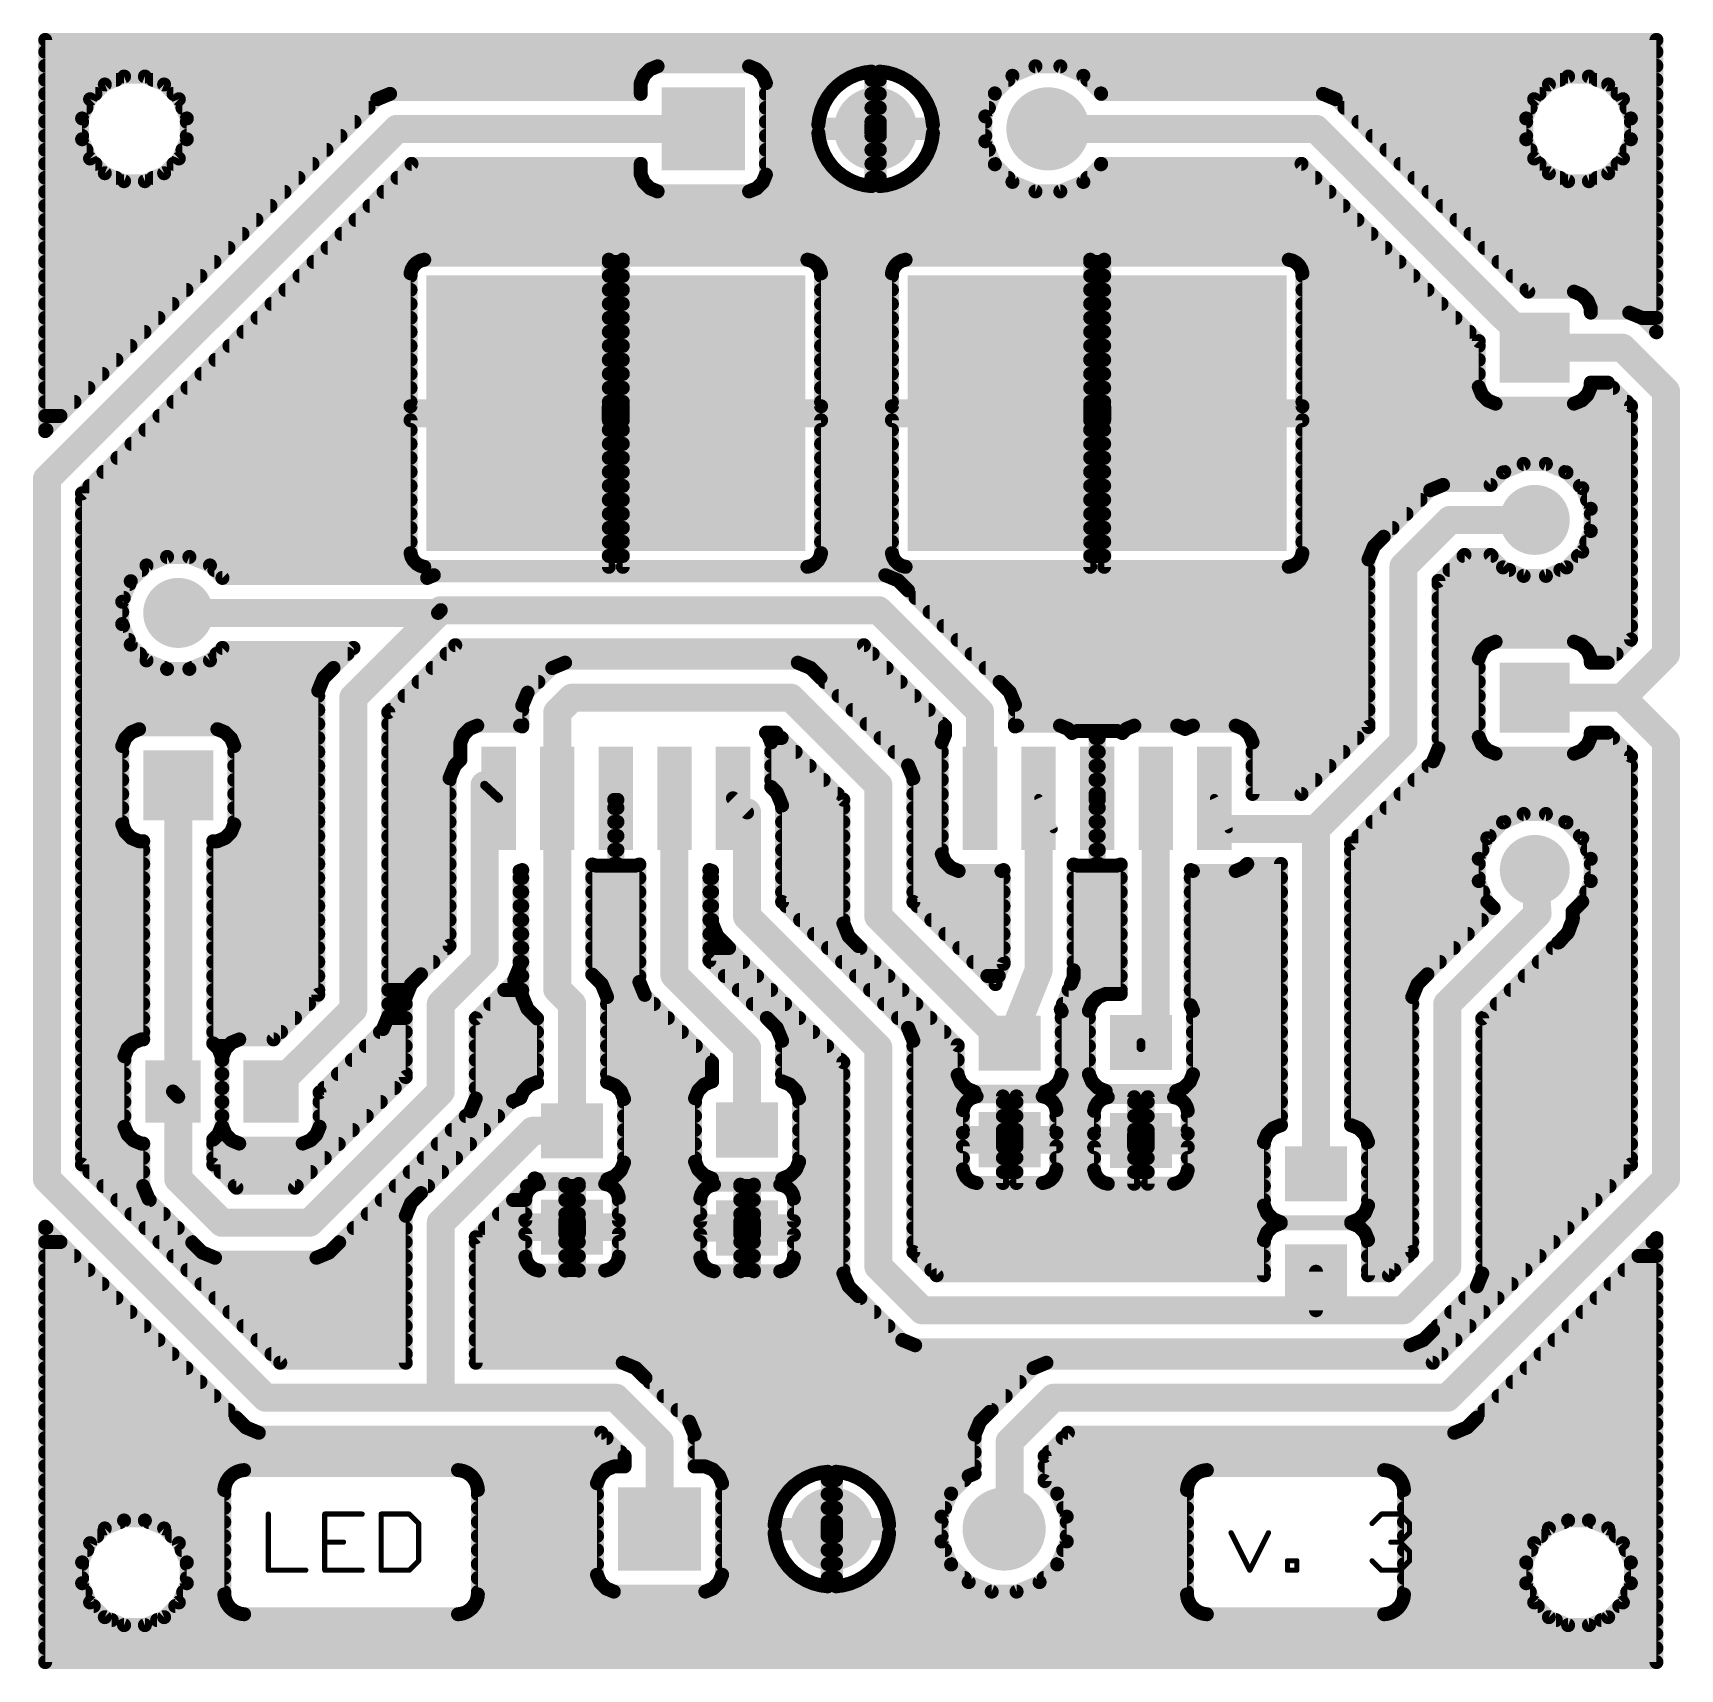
# Model space of a CAD drawing. Extents: x 0.9 to 48.7, y 1 to 48.5.
import ezdxf

# ---------------------------------------------------------------- set-up
doc = ezdxf.new("R2010")
doc.units = 0
for name, color, linetype in [('1', 22, 'CONTINUOUS'), ('17', 82, 'CONTINUOUS'), ('18', 82, 'CONTINUOUS')]:
    doc.layers.add(name, color=color, linetype=linetype)

# ---------------------------------------------------------------- blocks, each defined once
blk = doc.blocks.new('RECT')
blk.add_solid([(-0.5, -0.5), (0.5, -0.5), (-0.5, 0.5), (0.5, 0.5)])
blk = doc.blocks.new('SQUAREP')
blk.add_solid([(-0.5, -0.5), (0.5, -0.5), (-0.5, 0.5), (0.5, 0.5)])
blk = doc.blocks.new('ROUNDP')
at = {"const_width": 0.5}
blk.add_lwpolyline([(0, -0.25, 1), (0, 0.25, 1), (0, -0.25)], format="xyb", dxfattribs=at)
blk = doc.blocks.new('ROUNDV')
at = {"const_width": 0.5}
blk.add_lwpolyline([(0, -0.25, 1), (0, 0.25, 1), (0, -0.25)], format="xyb", dxfattribs=at)

msp = doc.modelspace()

# ---------------------------------------------------------------- linework, layer by layer
at = {"layer": '1'}
for points, const_width in [([(1.2192, 36.946), (1.2192, 48.3008)], 0.4064), ([(1.2192, 48.3008), (47.9808, 48.3008)], 0.4064), ([(47.9808, 48.3008), (47.9808, 39.816)], 0.4064), ([(1.2192, 47.9552), (47.9808, 47.9552)], 0.4064), ([(1.2192, 47.5488), (47.9808, 47.5488)], 0.4064), ([(1.2192, 47.1424), (3.2741, 47.1424)], 0.4064), ([(3.5078, 47.2392), (2.9494, 47.0079)], 0.4064), ([(4.1122, 47.2392), (3.5078, 47.2392)], 0.4064), ([(4.6706, 47.0079), (4.1122, 47.2392)], 0.4064), ([(4.3459, 47.1424), (18.5431, 47.1424)], 0.4064), ([(18.5967, 47.2718), (18.5039, 47.0478)], 0.4064), ([(18.7682, 47.4433), (18.5967, 47.2718)], 0.4064), ([(18.9922, 47.5361), (18.7682, 47.4433)], 0.4064), ([(21.6478, 47.5361), (18.9922, 47.5361)], 0.4064), ([(21.8718, 47.4433), (21.6478, 47.5361)], 0.4064), ([(22.0433, 47.2718), (21.8718, 47.4433)], 0.4064), ([(22.1361, 47.0478), (22.0433, 47.2718)], 0.4064), ([(22.0969, 47.1424), (24.4563, 47.1424)], 0.4064), ([(24.5826, 47.2153), (24.3937, 47.1063)], 0.4064), ([(24.7841, 47.2988), (24.5826, 47.2153)], 0.4064), ([(24.9947, 47.3552), (24.7841, 47.2988)], 0.4064), ([(25.1982, 47.382), (24.9947, 47.3552)], 0.4064), ([(25.1982, 45.8418), (25.1982, 47.382)], 0.4064), ([(25.1982, 47.1424), (25.4418, 47.1424)], 0.4064), ([(25.4418, 47.382), (25.4418, 45.8418)], 0.4064), ([(25.6453, 47.3552), (25.4418, 47.382)], 0.4064), ([(25.8559, 47.2988), (25.6453, 47.3552)], 0.4064), ([(26.0574, 47.2153), (25.8559, 47.2988)], 0.4064), ([(26.2463, 47.1063), (26.0574, 47.2153)], 0.4064), ([(26.1837, 47.1424), (29.174, 47.1424)], 0.4064), ([(29.2913, 47.2596), (28.7804, 46.7487)], 0.4064), ([(29.9588, 47.5361), (29.2913, 47.2596)], 0.4064), ([(30.6812, 47.5361), (29.9588, 47.5361)], 0.4064), ([(31.3487, 47.2596), (30.6812, 47.5361)], 0.4064), ([(31.8596, 46.7487), (31.3487, 47.2596)], 0.4064), ([(31.466, 47.1424), (45.1841, 47.1424)], 0.4064), ([(45.4178, 47.2392), (44.8594, 47.0079)], 0.4064), ([(46.0222, 47.2392), (45.4178, 47.2392)], 0.4064), ([(46.5806, 47.0079), (46.0222, 47.2392)], 0.4064), ([(46.2559, 47.1424), (47.9808, 47.1424)], 0.4064), ([(1.2192, 46.736), (2.6775, 46.736)], 0.4064), ([(2.9494, 47.0079), (2.5221, 46.5806)], 0.4064), ([(5.0979, 46.5806), (4.6706, 47.0079)], 0.4064), ([(4.9425, 46.736), (18.5039, 46.736)], 0.4064), ([(11.2279, 46.736), (10.8545, 46.5813)], 0.4064), ([(18.5039, 46.736), (11.2279, 46.736)], 0.4064), ([(18.5039, 47.0478), (18.5039, 46.736)], 0.4064), ([(22.1361, 44.3922), (22.1361, 47.0478)], 0.4064), ([(22.1361, 46.736), (24.0026, 46.736)], 0.4064), ([(23.9337, 46.6463), (23.8247, 46.4574)], 0.4064), ([(24.0665, 46.8193), (23.9337, 46.6463)], 0.4064), ([(24.2207, 46.9735), (24.0665, 46.8193)], 0.4064), ([(24.3937, 47.1063), (24.2207, 46.9735)], 0.4064), ([(25.1982, 46.736), (25.4418, 46.736)], 0.4064), ([(26.4193, 46.9735), (26.2463, 47.1063)], 0.4064), ([(26.5735, 46.8193), (26.4193, 46.9735)], 0.4064), ([(26.7063, 46.6463), (26.5735, 46.8193)], 0.4064), ([(26.6374, 46.736), (28.7751, 46.736)], 0.4064), ([(26.8153, 46.4574), (26.7063, 46.6463)], 0.4064), ([(28.7804, 46.7487), (28.5039, 46.0812)], 0.4064), ([(31.8649, 46.736), (31.8596, 46.7487)], 0.4064), ([(38.3021, 46.736), (31.8649, 46.736)], 0.4064), ([(31.8649, 46.736), (44.5875, 46.736)], 0.4064), ([(38.6755, 46.5813), (38.3021, 46.736)], 0.4064), ([(44.8594, 47.0079), (44.4321, 46.5806)], 0.4064), ([(47.0079, 46.5806), (46.5806, 47.0079)], 0.4064), ([(46.8525, 46.736), (47.9808, 46.736)], 0.4064), ([(10.8545, 46.5813), (1.2192, 36.946)], 0.4064), ([(1.2192, 46.3296), (2.4181, 46.3296)], 0.4064), ([(2.5221, 46.5806), (2.2908, 46.0222)], 0.4064), ([(5.3292, 46.0222), (5.0979, 46.5806)], 0.4064), ([(5.2019, 46.3296), (10.6028, 46.3296)], 0.4064), ([(22.1361, 46.3296), (23.7717, 46.3296)], 0.4064), ([(23.7412, 46.2559), (23.6848, 46.0453)], 0.4064), ([(23.8247, 46.4574), (23.7412, 46.2559)], 0.4064), ([(25.1982, 46.3296), (25.4418, 46.3296)], 0.4064), ([(26.8988, 46.2559), (26.8153, 46.4574)], 0.4064), ([(26.8683, 46.3296), (28.6068, 46.3296)], 0.4064), ([(26.9552, 46.0453), (26.8988, 46.2559)], 0.4064), ([(44.2612, 40.9956), (38.6755, 46.5813)], 0.4064), ([(38.9272, 46.3296), (44.3281, 46.3296)], 0.4064), ([(44.4321, 46.5806), (44.2008, 46.0222)], 0.4064), ([(47.2392, 46.0222), (47.0079, 46.5806)], 0.4064), ([(47.1119, 46.3296), (47.9808, 46.3296)], 0.4064), ([(11.43, 45.72), (1.27, 35.56)], 0.8128), ([(1.2192, 45.9232), (2.2908, 45.9232)], 0.4064), ([(2.2908, 46.0222), (2.2908, 45.4178)], 0.4064), ([(5.3292, 45.4178), (5.3292, 46.0222)], 0.4064), ([(5.3292, 45.9232), (10.1964, 45.9232)], 0.4064), ([(20.32, 45.72), (11.43, 45.72)], 0.8128), ([(22.1361, 45.9232), (23.6687, 45.9232)], 0.4064), ([(23.6848, 46.0453), (23.658, 45.8418)], 0.4064), ([(23.658, 45.8418), (25.1982, 45.8418)], 0.4064), ([(25.1982, 45.9232), (25.4418, 45.9232)], 0.4064), ([(25.4418, 45.8418), (25.1982, 45.8418)], 0.4064), ([(25.1982, 45.8418), (25.1982, 45.5982)], 0.4064), ([(25.4418, 45.5982), (25.4418, 45.8418)], 0.4064), ([(25.4418, 45.8418), (26.982, 45.8418)], 0.4064), ([(26.982, 45.8418), (26.9552, 46.0453)], 0.4064), ([(26.9713, 45.9232), (28.5039, 45.9232)], 0.4064), ([(28.5039, 46.0812), (28.5039, 45.3588)], 0.4064), ([(30.32, 45.72), (38.1, 45.72)], 0.8128), ([(38.1, 45.72), (44.45, 39.37)], 0.8128), ([(39.3336, 45.9232), (44.2008, 45.9232)], 0.4064), ([(44.2008, 46.0222), (44.2008, 45.4178)], 0.4064), ([(47.2392, 45.4178), (47.2392, 46.0222)], 0.4064), ([(47.2392, 45.9232), (47.9808, 45.9232)], 0.4064), ([(1.2192, 45.5168), (2.2908, 45.5168)], 0.4064), ([(2.2908, 45.4178), (2.5221, 44.8594)], 0.4064), ([(5.0979, 44.8594), (5.3292, 45.4178)], 0.4064), ([(5.3292, 45.5168), (9.79, 45.5168)], 0.4064), ([(22.1361, 45.5168), (23.6687, 45.5168)], 0.4064), ([(25.1982, 45.5982), (23.658, 45.5982)], 0.4064), ([(23.658, 45.5982), (23.6848, 45.3947)], 0.4064), ([(23.6848, 45.3947), (23.7412, 45.1841)], 0.4064), ([(25.1982, 44.058), (25.1982, 45.5982)], 0.4064), ([(25.1982, 45.5982), (25.4418, 45.5982)], 0.4064), ([(25.1982, 45.5168), (25.4418, 45.5168)], 0.4064), ([(25.4418, 45.5982), (25.4418, 44.058)], 0.4064), ([(26.982, 45.5982), (25.4418, 45.5982)], 0.4064), ([(26.8988, 45.1841), (26.9552, 45.3947)], 0.4064), ([(26.9552, 45.3947), (26.982, 45.5982)], 0.4064), ([(26.9713, 45.5168), (28.5039, 45.5168)], 0.4064), ([(28.5039, 45.3588), (28.7804, 44.6913)], 0.4064), ([(39.74, 45.5168), (44.2008, 45.5168)], 0.4064), ([(44.2008, 45.4178), (44.4321, 44.8594)], 0.4064), ([(47.0079, 44.8594), (47.2392, 45.4178)], 0.4064), ([(47.2392, 45.5168), (47.9808, 45.5168)], 0.4064), ([(1.2192, 45.1104), (2.4181, 45.1104)], 0.4064), ([(2.5221, 44.8594), (2.9494, 44.4321)], 0.4064), ([(4.6706, 44.4321), (5.0979, 44.8594)], 0.4064), ([(5.2019, 45.1104), (9.3836, 45.1104)], 0.4064), ([(22.1361, 45.1104), (23.7717, 45.1104)], 0.4064), ([(23.7412, 45.1841), (23.8247, 44.9826)], 0.4064), ([(23.8247, 44.9826), (23.9337, 44.7937)], 0.4064), ([(23.9337, 44.7937), (24.0665, 44.6207)], 0.4064), ([(25.1982, 45.1104), (25.4418, 45.1104)], 0.4064), ([(26.5735, 44.6207), (26.7063, 44.7937)], 0.4064), ([(26.7063, 44.7937), (26.8153, 44.9826)], 0.4064), ([(26.8153, 44.9826), (26.8988, 45.1841)], 0.4064), ([(26.8683, 45.1104), (28.6068, 45.1104)], 0.4064), ([(40.1464, 45.1104), (44.3281, 45.1104)], 0.4064), ([(44.4321, 44.8594), (44.8594, 44.4321)], 0.4064), ([(46.5806, 44.4321), (47.0079, 44.8594)], 0.4064), ([(47.1119, 45.1104), (47.9808, 45.1104)], 0.4064), ([(1.2192, 44.704), (2.6775, 44.704)], 0.4064), ([(1.2192, 44.2976), (3.2741, 44.2976)], 0.4064), ([(2.286, 35.1392), (11.8508, 44.704)], 0.4064), ([(2.9494, 44.4321), (3.5078, 44.2008)], 0.4064), ([(4.1122, 44.2008), (4.6706, 44.4321)], 0.4064), ([(4.3459, 44.2976), (8.5708, 44.2976)], 0.4064), ([(4.9425, 44.704), (8.9772, 44.704)], 0.4064), ([(11.4444, 44.2976), (18.5431, 44.2976)], 0.4064), ([(11.8508, 44.704), (18.5039, 44.704)], 0.4064), ([(18.5039, 44.704), (18.5039, 44.3922)], 0.4064), ([(18.5039, 44.3922), (18.5967, 44.1682)], 0.4064), ([(22.0433, 44.1682), (22.1361, 44.3922)], 0.4064), ([(22.0969, 44.2976), (24.4563, 44.2976)], 0.4064), ([(22.1361, 44.704), (24.0026, 44.704)], 0.4064), ([(24.0665, 44.6207), (24.2207, 44.4665)], 0.4064), ([(24.2207, 44.4665), (24.3937, 44.3337)], 0.4064), ([(24.3937, 44.3337), (24.5826, 44.2247)], 0.4064), ([(25.1982, 44.704), (25.4418, 44.704)], 0.4064), ([(25.1982, 44.2976), (25.4418, 44.2976)], 0.4064), ([(26.0574, 44.2247), (26.2463, 44.3337)], 0.4064), ([(26.1837, 44.2976), (29.174, 44.2976)], 0.4064), ([(26.2463, 44.3337), (26.4193, 44.4665)], 0.4064), ([(26.4193, 44.4665), (26.5735, 44.6207)], 0.4064), ([(26.6374, 44.704), (28.7751, 44.704)], 0.4064), ([(28.7804, 44.6913), (29.2913, 44.1804)], 0.4064), ([(31.3487, 44.1804), (31.8596, 44.6913)], 0.4064), ([(31.466, 44.2976), (38.0856, 44.2976)], 0.4064), ([(31.8596, 44.6913), (31.8649, 44.704)], 0.4064), ([(31.8649, 44.704), (37.6792, 44.704)], 0.4064), ([(37.6792, 44.704), (42.8244, 39.5588)], 0.4064), ([(40.5528, 44.704), (44.5875, 44.704)], 0.4064), ([(40.9592, 44.2976), (45.1841, 44.2976)], 0.4064), ([(44.8594, 44.4321), (45.4178, 44.2008)], 0.4064), ([(46.0222, 44.2008), (46.5806, 44.4321)], 0.4064), ([(46.2559, 44.2976), (47.9808, 44.2976)], 0.4064), ([(46.8525, 44.704), (47.9808, 44.704)], 0.4064), ([(1.2192, 43.8912), (8.1644, 43.8912)], 0.4064), ([(3.5078, 44.2008), (4.1122, 44.2008)], 0.4064), ([(11.038, 43.8912), (38.492, 43.8912)], 0.4064), ([(18.5967, 44.1682), (18.7682, 43.9967)], 0.4064), ([(18.7682, 43.9967), (18.9922, 43.9039)], 0.4064), ([(18.9922, 43.9039), (21.6478, 43.9039)], 0.4064), ([(21.6478, 43.9039), (21.8718, 43.9967)], 0.4064), ([(21.8718, 43.9967), (22.0433, 44.1682)], 0.4064), ([(24.5826, 44.2247), (24.7841, 44.1412)], 0.4064), ([(24.7841, 44.1412), (24.9947, 44.0848)], 0.4064), ([(24.9947, 44.0848), (25.1982, 44.058)], 0.4064), ([(25.4418, 44.058), (25.6453, 44.0848)], 0.4064), ([(25.6453, 44.0848), (25.8559, 44.1412)], 0.4064), ([(25.8559, 44.1412), (26.0574, 44.2247)], 0.4064), ([(29.2913, 44.1804), (29.9588, 43.9039)], 0.4064), ([(29.9588, 43.9039), (30.6812, 43.9039)], 0.4064), ([(30.6812, 43.9039), (31.3487, 44.1804)], 0.4064), ([(41.3656, 43.8912), (47.9808, 43.8912)], 0.4064), ([(45.4178, 44.2008), (46.0222, 44.2008)], 0.4064), ([(1.2192, 43.4848), (7.758, 43.4848)], 0.4064), ([(10.6316, 43.4848), (38.8984, 43.4848)], 0.4064), ([(41.772, 43.4848), (47.9808, 43.4848)], 0.4064), ([(1.2192, 43.0784), (7.3516, 43.0784)], 0.4064), ([(10.2252, 43.0784), (39.3048, 43.0784)], 0.4064), ([(42.1784, 43.0784), (47.9808, 43.0784)], 0.4064), ([(1.2192, 42.672), (6.9452, 42.672)], 0.4064), ([(9.8188, 42.672), (39.7112, 42.672)], 0.4064), ([(42.5848, 42.672), (47.9808, 42.672)], 0.4064), ([(1.2192, 42.2656), (6.5388, 42.2656)], 0.4064), ([(9.4124, 42.2656), (40.1176, 42.2656)], 0.4064), ([(12.1035, 41.891), (11.9993, 41.8309)], 0.4064), ([(12.2198, 41.9222), (12.1035, 41.891)], 0.4064), ([(17.5768, 41.9222), (12.2198, 41.9222)], 0.4064), ([(17.5768, 37.6682), (17.5768, 41.9222)], 0.4064), ([(17.9832, 41.9222), (17.9832, 37.6682)], 0.4064), ([(23.3402, 41.9222), (17.9832, 41.9222)], 0.4064), ([(23.4565, 41.891), (23.3402, 41.9222)], 0.4064), ([(23.5607, 41.8309), (23.4565, 41.891)], 0.4064), ([(26.0735, 41.891), (25.9693, 41.8309)], 0.4064), ([(26.1898, 41.9222), (26.0735, 41.891)], 0.4064), ([(31.5468, 41.9222), (26.1898, 41.9222)], 0.4064), ([(31.5468, 37.6682), (31.5468, 41.9222)], 0.4064), ([(31.9532, 41.9222), (31.9532, 37.6682)], 0.4064), ([(37.3102, 41.9222), (31.9532, 41.9222)], 0.4064), ([(37.4265, 41.891), (37.3102, 41.9222)], 0.4064), ([(37.5307, 41.8309), (37.4265, 41.891)], 0.4064), ([(42.9912, 42.2656), (47.9808, 42.2656)], 0.4064), ([(1.2192, 41.8592), (6.1324, 41.8592)], 0.4064), ([(1.2192, 41.4528), (5.726, 41.4528)], 0.4064), ([(8.5996, 41.4528), (11.8228, 41.4528)], 0.4064), ([(9.006, 41.8592), (12.0484, 41.8592)], 0.4064), ([(11.854, 41.6415), (11.8228, 41.5252)], 0.4064), ([(11.8228, 41.5252), (11.8228, 37.6682)], 0.4064), ([(11.9141, 41.7457), (11.854, 41.6415)], 0.4064), ([(11.9993, 41.8309), (11.9141, 41.7457)], 0.4064), ([(17.5768, 41.8592), (17.9832, 41.8592)], 0.4064), ([(17.5768, 41.4528), (17.9832, 41.4528)], 0.4064), ([(23.5116, 41.8592), (26.0184, 41.8592)], 0.4064), ([(23.6458, 41.7457), (23.5607, 41.8309)], 0.4064), ([(23.706, 41.6415), (23.6458, 41.7457)], 0.4064), ([(23.7372, 41.5252), (23.706, 41.6415)], 0.4064), ([(23.7372, 37.6682), (23.7372, 41.5252)], 0.4064), ([(23.7372, 41.4528), (25.7928, 41.4528)], 0.4064), ([(25.824, 41.6415), (25.7928, 41.5252)], 0.4064), ([(25.7928, 41.5252), (25.7928, 37.6682)], 0.4064), ([(25.8841, 41.7457), (25.824, 41.6415)], 0.4064), ([(25.9693, 41.8309), (25.8841, 41.7457)], 0.4064), ([(31.5468, 41.8592), (31.9532, 41.8592)], 0.4064), ([(31.5468, 41.4528), (31.9532, 41.4528)], 0.4064), ([(37.4816, 41.8592), (40.524, 41.8592)], 0.4064), ([(37.6159, 41.7457), (37.5307, 41.8309)], 0.4064), ([(37.676, 41.6415), (37.6159, 41.7457)], 0.4064), ([(37.7072, 41.5252), (37.676, 41.6415)], 0.4064), ([(37.7072, 37.6682), (37.7072, 41.5252)], 0.4064), ([(37.7072, 41.4528), (40.9304, 41.4528)], 0.4064), ([(43.3976, 41.8592), (47.9808, 41.8592)], 0.4064), ([(43.804, 41.4528), (47.9808, 41.4528)], 0.4064), ([(1.2192, 41.0464), (5.3196, 41.0464)], 0.4064), ([(8.1932, 41.0464), (11.8228, 41.0464)], 0.4064), ([(17.5768, 41.0464), (17.9832, 41.0464)], 0.4064), ([(23.7372, 41.0464), (25.7928, 41.0464)], 0.4064), ([(31.5468, 41.0464), (31.9532, 41.0464)], 0.4064), ([(37.7072, 41.0464), (41.3368, 41.0464)], 0.4064), ([(44.2104, 41.0464), (47.9808, 41.0464)], 0.4064), ([(45.5873, 40.9956), (44.2612, 40.9956)], 0.4064), ([(45.8113, 40.9028), (45.5873, 40.9956)], 0.4064), ([(1.2192, 40.64), (4.9132, 40.64)], 0.4064), ([(7.7868, 40.64), (11.8228, 40.64)], 0.4064), ([(17.5768, 40.64), (17.9832, 40.64)], 0.4064), ([(23.7372, 40.64), (25.7928, 40.64)], 0.4064), ([(31.5468, 40.64), (31.9532, 40.64)], 0.4064), ([(37.7072, 40.64), (41.7432, 40.64)], 0.4064), ([(45.9828, 40.7313), (45.8113, 40.9028)], 0.4064), ([(46.0756, 40.5073), (45.9828, 40.7313)], 0.4064), ([(46.0206, 40.64), (47.9808, 40.64)], 0.4064), ([(46.0756, 40.386), (46.0756, 40.5073)], 0.4064), ([(1.2192, 40.2336), (4.5068, 40.2336)], 0.4064), ([(7.3804, 40.2336), (11.8228, 40.2336)], 0.4064), ([(17.5768, 40.2336), (17.9832, 40.2336)], 0.4064), ([(23.7372, 40.2336), (25.7928, 40.2336)], 0.4064), ([(31.5468, 40.2336), (31.9532, 40.2336)], 0.4064), ([(37.7072, 40.2336), (42.1496, 40.2336)], 0.4064), ([(47.1921, 40.386), (46.0756, 40.386)], 0.4064), ([(47.5655, 40.2313), (47.1921, 40.386)], 0.4064), ([(47.56, 40.2336), (47.9808, 40.2336)], 0.4064), ([(47.9808, 39.816), (47.5655, 40.2313)], 0.4064), ([(1.2192, 39.8272), (4.1004, 39.8272)], 0.4064), ([(6.974, 39.8272), (11.8228, 39.8272)], 0.4064), ([(17.5768, 39.8272), (17.9832, 39.8272)], 0.4064), ([(23.7372, 39.8272), (25.7928, 39.8272)], 0.4064), ([(31.5468, 39.8272), (31.9532, 39.8272)], 0.4064), ([(37.7072, 39.8272), (42.556, 39.8272)], 0.4064), ([(42.8244, 39.5588), (42.8244, 38.2327)], 0.4064), ([(46.99, 39.37), (44.45, 39.37)], 0.8128), ([(46.99, 39.37), (48.26, 38.1)], 0.8128), ([(47.9696, 39.8272), (47.9808, 39.8272)], 0.4064), ([(1.2192, 39.4208), (3.694, 39.4208)], 0.4064), ([(1.2192, 39.0144), (3.2876, 39.0144)], 0.4064), ([(6.1612, 39.0144), (11.8228, 39.0144)], 0.4064), ([(6.5676, 39.4208), (11.8228, 39.4208)], 0.4064), ([(17.5768, 39.4208), (17.9832, 39.4208)], 0.4064), ([(17.5768, 39.0144), (17.9832, 39.0144)], 0.4064), ([(23.7372, 39.4208), (25.7928, 39.4208)], 0.4064), ([(23.7372, 39.0144), (25.7928, 39.0144)], 0.4064), ([(31.5468, 39.4208), (31.9532, 39.4208)], 0.4064), ([(31.5468, 39.0144), (31.9532, 39.0144)], 0.4064), ([(37.7072, 39.4208), (42.8244, 39.4208)], 0.4064), ([(37.7072, 39.0144), (42.8244, 39.0144)], 0.4064), ([(1.2192, 38.608), (2.8812, 38.608)], 0.4064), ([(5.7548, 38.608), (11.8228, 38.608)], 0.4064), ([(17.5768, 38.608), (17.9832, 38.608)], 0.4064), ([(23.7372, 38.608), (25.7928, 38.608)], 0.4064), ([(31.5468, 38.608), (31.9532, 38.608)], 0.4064), ([(37.7072, 38.608), (42.8244, 38.608)], 0.4064), ([(1.2192, 38.2016), (2.4748, 38.2016)], 0.4064), ([(5.3484, 38.2016), (11.8228, 38.2016)], 0.4064), ([(17.5768, 38.2016), (17.9832, 38.2016)], 0.4064), ([(23.7372, 38.2016), (25.7928, 38.2016)], 0.4064), ([(31.5468, 38.2016), (31.9532, 38.2016)], 0.4064), ([(37.7072, 38.2016), (42.8373, 38.2016)], 0.4064), ([(42.8244, 38.2327), (42.9172, 38.0087)], 0.4064), ([(45.9828, 38.0087), (46.0756, 38.2327)], 0.4064), ([(46.0627, 38.2016), (46.7216, 38.2016)], 0.4064), ([(46.0756, 38.2327), (46.0756, 38.354)], 0.4064), ([(46.0756, 38.354), (46.5692, 38.354)], 0.4064), ([(46.5692, 38.354), (47.244, 37.6792)], 0.4064), ([(48.26, 38.1), (48.26, 30.48)], 0.8128), ([(1.2192, 37.7952), (2.0684, 37.7952)], 0.4064), ([(4.942, 37.7952), (11.8228, 37.7952)], 0.4064), ([(11.8228, 37.6682), (17.5768, 37.6682)], 0.4064), ([(17.5768, 37.7952), (17.9832, 37.7952)], 0.4064), ([(17.9832, 37.6682), (17.5768, 37.6682)], 0.4064), ([(17.5768, 37.6682), (17.5768, 37.2618)], 0.4064), ([(17.9832, 37.2618), (17.9832, 37.6682)], 0.4064), ([(17.9832, 37.6682), (23.7372, 37.6682)], 0.4064), ([(23.7372, 37.7952), (25.7928, 37.7952)], 0.4064), ([(25.7928, 37.6682), (31.5468, 37.6682)], 0.4064), ([(31.5468, 37.7952), (31.9532, 37.7952)], 0.4064), ([(31.9532, 37.6682), (31.5468, 37.6682)], 0.4064), ([(31.5468, 37.6682), (31.5468, 37.2618)], 0.4064), ([(31.9532, 37.2618), (31.9532, 37.6682)], 0.4064), ([(31.9532, 37.6682), (37.7072, 37.6682)], 0.4064), ([(37.7072, 37.7952), (43.1901, 37.7952)], 0.4064), ([(42.9172, 38.0087), (43.0887, 37.8372)], 0.4064), ([(43.0887, 37.8372), (43.3127, 37.7444)], 0.4064), ([(43.3127, 37.7444), (45.5873, 37.7444)], 0.4064), ([(45.5873, 37.7444), (45.8113, 37.8372)], 0.4064), ([(45.7099, 37.7952), (47.128, 37.7952)], 0.4064), ([(45.8113, 37.8372), (45.9828, 38.0087)], 0.4064), ([(47.244, 37.6792), (47.244, 30.9008)], 0.4064), ([(1.2192, 37.3888), (1.662, 37.3888)], 0.4064), ([(4.5356, 37.3888), (17.5768, 37.3888)], 0.4064), ([(17.5768, 37.2618), (11.8228, 37.2618)], 0.4064), ([(11.8228, 37.2618), (11.8228, 33.4048)], 0.4064), ([(17.5768, 33.0078), (17.5768, 37.2618)], 0.4064), ([(17.5768, 37.2618), (17.9832, 37.2618)], 0.4064), ([(17.9832, 37.3888), (31.5468, 37.3888)], 0.4064), ([(17.9832, 37.2618), (17.9832, 33.0078)], 0.4064), ([(23.7372, 37.2618), (17.9832, 37.2618)], 0.4064), ([(23.7372, 33.4048), (23.7372, 37.2618)], 0.4064), ([(31.5468, 37.2618), (25.7928, 37.2618)], 0.4064), ([(25.7928, 37.2618), (25.7928, 33.4048)], 0.4064), ([(31.5468, 33.0078), (31.5468, 37.2618)], 0.4064), ([(31.5468, 37.2618), (31.9532, 37.2618)], 0.4064), ([(31.9532, 37.3888), (47.244, 37.3888)], 0.4064), ([(31.9532, 37.2618), (31.9532, 33.0078)], 0.4064), ([(37.7072, 37.2618), (31.9532, 37.2618)], 0.4064), ([(37.7072, 33.4048), (37.7072, 37.2618)], 0.4064), ([(1.2192, 36.9824), (1.2556, 36.9824)], 0.4064), ([(4.1292, 36.9824), (11.8228, 36.9824)], 0.4064), ([(17.5768, 36.9824), (17.9832, 36.9824)], 0.4064), ([(23.7372, 36.9824), (25.7928, 36.9824)], 0.4064), ([(31.5468, 36.9824), (31.9532, 36.9824)], 0.4064), ([(37.7072, 36.9824), (47.244, 36.9824)], 0.4064), ([(3.3164, 36.1696), (11.8228, 36.1696)], 0.4064), ([(3.7228, 36.576), (11.8228, 36.576)], 0.4064), ([(17.5768, 36.576), (17.9832, 36.576)], 0.4064), ([(17.5768, 36.1696), (17.9832, 36.1696)], 0.4064), ([(23.7372, 36.576), (25.7928, 36.576)], 0.4064), ([(23.7372, 36.1696), (25.7928, 36.1696)], 0.4064), ([(31.5468, 36.576), (31.9532, 36.576)], 0.4064), ([(31.5468, 36.1696), (31.9532, 36.1696)], 0.4064), ([(37.7072, 36.576), (47.244, 36.576)], 0.4064), ([(37.7072, 36.1696), (47.244, 36.1696)], 0.4064), ([(1.27, 35.56), (1.27, 15.24)], 0.8128), ([(2.91, 35.7632), (11.8228, 35.7632)], 0.4064), ([(17.5768, 35.7632), (17.9832, 35.7632)], 0.4064), ([(23.7372, 35.7632), (25.7928, 35.7632)], 0.4064), ([(31.5468, 35.7632), (31.9532, 35.7632)], 0.4064), ([(37.7072, 35.7632), (43.5656, 35.7632)], 0.4064), ([(43.5292, 35.7481), (43.1671, 35.386)], 0.4064), ([(44.1266, 35.9956), (43.5292, 35.7481)], 0.4064), ([(44.7734, 35.9956), (44.1266, 35.9956)], 0.4064), ([(45.3708, 35.7481), (44.7734, 35.9956)], 0.4064), ([(45.3344, 35.7632), (47.244, 35.7632)], 0.4064), ([(45.8281, 35.2908), (45.3708, 35.7481)], 0.4064), ([(2.5036, 35.3568), (11.8228, 35.3568)], 0.4064), ([(17.5768, 35.3568), (17.9832, 35.3568)], 0.4064), ([(23.7372, 35.3568), (25.7928, 35.3568)], 0.4064), ([(31.5468, 35.3568), (31.9532, 35.3568)], 0.4064), ([(37.7072, 35.3568), (41.7174, 35.3568)], 0.4064), ([(41.4145, 35.2313), (40.0645, 33.8813)], 0.4064), ([(41.7879, 35.386), (41.4145, 35.2313)], 0.4064), ([(43.1671, 35.386), (41.7879, 35.386)], 0.4064), ([(45.7621, 35.3568), (47.244, 35.3568)], 0.4064), ([(46.0756, 34.6934), (45.8281, 35.2908)], 0.4064), ([(2.286, 15.6608), (2.286, 35.1392)], 0.4064), ([(2.286, 34.9504), (11.8228, 34.9504)], 0.4064), ([(17.5768, 34.9504), (17.9832, 34.9504)], 0.4064), ([(23.7372, 34.9504), (25.7928, 34.9504)], 0.4064), ([(31.5468, 34.9504), (31.9532, 34.9504)], 0.4064), ([(37.7072, 34.9504), (41.1336, 34.9504)], 0.4064), ([(45.9691, 34.9504), (47.244, 34.9504)], 0.4064), ([(46.0756, 34.0466), (46.0756, 34.6934)], 0.4064), ([(2.286, 34.544), (11.8228, 34.544)], 0.4064), ([(17.5768, 34.544), (17.9832, 34.544)], 0.4064), ([(23.7372, 34.544), (25.7928, 34.544)], 0.4064), ([(31.5468, 34.544), (31.9532, 34.544)], 0.4064), ([(37.7072, 34.544), (40.7272, 34.544)], 0.4064), ([(41.99, 34.37), (40.64, 33.02)], 0.8128), ([(44.45, 34.37), (41.99, 34.37)], 0.8128), ([(46.0756, 34.544), (47.244, 34.544)], 0.4064), ([(2.286, 34.1376), (11.8228, 34.1376)], 0.4064), ([(17.5768, 34.1376), (17.9832, 34.1376)], 0.4064), ([(23.7372, 34.1376), (25.7928, 34.1376)], 0.4064), ([(31.5468, 34.1376), (31.9532, 34.1376)], 0.4064), ([(37.7072, 34.1376), (40.3208, 34.1376)], 0.4064), ([(40.0645, 33.8813), (39.7787, 33.5955)], 0.4064), ([(45.8281, 33.4492), (46.0756, 34.0466)], 0.4064), ([(46.0756, 34.1376), (47.244, 34.1376)], 0.4064), ([(2.286, 33.7312), (11.8228, 33.7312)], 0.4064), ([(2.286, 33.3248), (11.8442, 33.3248)], 0.4064), ([(4.7566, 33.2956), (4.1592, 33.0481)], 0.4064), ([(5.4034, 33.2956), (4.7566, 33.2956)], 0.4064), ([(6.0008, 33.0481), (5.4034, 33.2956)], 0.4064), ([(11.8228, 33.4048), (11.854, 33.2885)], 0.4064), ([(11.854, 33.2885), (11.9141, 33.1843)], 0.4064), ([(17.5768, 33.7312), (17.9832, 33.7312)], 0.4064), ([(17.5768, 33.3248), (17.9832, 33.3248)], 0.4064), ([(23.6458, 33.1843), (23.706, 33.2885)], 0.4064), ([(23.706, 33.2885), (23.7372, 33.4048)], 0.4064), ([(23.7158, 33.3248), (25.8142, 33.3248)], 0.4064), ([(23.7372, 33.7312), (25.7928, 33.7312)], 0.4064), ([(25.7928, 33.4048), (25.824, 33.2885)], 0.4064), ([(25.824, 33.2885), (25.8841, 33.1843)], 0.4064), ([(31.5468, 33.7312), (31.9532, 33.7312)], 0.4064), ([(31.5468, 33.3248), (31.9532, 33.3248)], 0.4064), ([(37.6159, 33.1843), (37.676, 33.2885)], 0.4064), ([(37.676, 33.2885), (37.7072, 33.4048)], 0.4064), ([(37.6858, 33.3248), (39.6665, 33.3248)], 0.4064), ([(37.7072, 33.7312), (39.9144, 33.7312)], 0.4064), ([(39.7787, 33.5955), (39.624, 33.2221)], 0.4064), ([(41.656, 32.5992), (42.4108, 33.354)], 0.4064), ([(42.3816, 33.3248), (43.1962, 33.3248)], 0.4064), ([(42.4108, 33.354), (43.1671, 33.354)], 0.4064), ([(43.1671, 33.354), (43.5292, 32.9919)], 0.4064), ([(45.3708, 32.9919), (45.8281, 33.4492)], 0.4064), ([(45.7037, 33.3248), (47.244, 33.3248)], 0.4064), ([(45.9449, 33.7312), (47.244, 33.7312)], 0.4064), ([(2.286, 32.9184), (4.0295, 32.9184)], 0.4064), ([(4.1592, 33.0481), (3.7019, 32.5908)], 0.4064), ([(6.3629, 32.686), (6.0008, 33.0481)], 0.4064), ([(6.1305, 32.9184), (39.624, 32.9184)], 0.4064), ([(11.9141, 33.1843), (11.9993, 33.0991)], 0.4064), ([(11.9993, 33.0991), (12.1035, 33.039)], 0.4064), ([(12.1035, 33.039), (12.2198, 33.0078)], 0.4064), ([(12.2198, 33.0078), (17.5768, 33.0078)], 0.4064), ([(17.9832, 33.0078), (23.3402, 33.0078)], 0.4064), ([(23.3402, 33.0078), (23.4565, 33.039)], 0.4064), ([(23.4565, 33.039), (23.5607, 33.0991)], 0.4064), ([(23.5607, 33.0991), (23.6458, 33.1843)], 0.4064), ([(25.8841, 33.1843), (25.9693, 33.0991)], 0.4064), ([(25.9693, 33.0991), (26.0735, 33.039)], 0.4064), ([(26.0735, 33.039), (26.1898, 33.0078)], 0.4064), ([(26.1898, 33.0078), (31.5468, 33.0078)], 0.4064), ([(31.9532, 33.0078), (37.3102, 33.0078)], 0.4064), ([(37.3102, 33.0078), (37.4265, 33.039)], 0.4064), ([(37.4265, 33.039), (37.5307, 33.0991)], 0.4064), ([(37.5307, 33.0991), (37.6159, 33.1843)], 0.4064), ([(39.624, 33.2221), (39.624, 28.3608)], 0.4064), ([(40.64, 33.02), (40.64, 27.94)], 0.8128), ([(41.9752, 32.9184), (43.7066, 32.9184)], 0.4064), ([(43.5292, 32.9919), (44.1266, 32.7444)], 0.4064), ([(44.7734, 32.7444), (45.3708, 32.9919)], 0.4064), ([(45.1934, 32.9184), (47.244, 32.9184)], 0.4064), ([(2.286, 32.512), (3.6692, 32.512)], 0.4064), ([(3.7019, 32.5908), (3.4544, 31.9934)], 0.4064), ([(12.3048, 32.686), (6.3629, 32.686)], 0.4064), ([(12.4979, 32.766), (12.3048, 32.686)], 0.4064), ([(25.6021, 32.766), (12.4979, 32.766)], 0.4064), ([(25.9755, 32.6113), (25.6021, 32.766)], 0.4064), ([(26.2613, 32.3255), (25.9755, 32.6113)], 0.4064), ([(26.0748, 32.512), (39.624, 32.512)], 0.4064), ([(28.9255, 29.6613), (26.2613, 32.3255)], 0.4064), ([(26.2613, 32.3255), (26.2613, 32.3255)], 0.4064), ([(41.656, 27.7379), (41.656, 32.5992)], 0.4064), ([(41.656, 32.512), (47.244, 32.512)], 0.4064), ([(44.1266, 32.7444), (44.7734, 32.7444)], 0.4064), ([(2.286, 32.1056), (3.5009, 32.1056)], 0.4064), ([(3.4544, 31.9934), (3.4544, 31.3466)], 0.4064), ([(5.08, 31.67), (12.62, 31.67)], 0.8128), ([(12.62, 31.67), (10.16, 29.21)], 0.8128), ([(25.4, 31.75), (12.7, 31.75)], 0.8128), ([(28.35, 28.8), (25.4, 31.75)], 0.8128), ([(26.4812, 32.1056), (39.624, 32.1056)], 0.4064), ([(41.656, 32.1056), (47.244, 32.1056)], 0.4064), ([(2.286, 31.6992), (3.4544, 31.6992)], 0.4064), ([(12.62, 31.67), (12.7, 31.75)], 0.4064), ([(26.8876, 31.6992), (39.624, 31.6992)], 0.4064), ([(41.656, 31.6992), (47.244, 31.6992)], 0.4064), ([(2.286, 31.2928), (3.4767, 31.2928)], 0.4064), ([(2.286, 30.8864), (3.645, 30.8864)], 0.4064), ([(3.4544, 31.3466), (3.7019, 30.7492)], 0.4064), ([(27.294, 31.2928), (39.624, 31.2928)], 0.4064), ([(27.7004, 30.8864), (39.624, 30.8864)], 0.4064), ([(41.656, 31.2928), (47.244, 31.2928)], 0.4064), ([(41.656, 30.8864), (47.2296, 30.8864)], 0.4064), ([(47.244, 30.9008), (46.5692, 30.226)], 0.4064), ([(2.286, 30.48), (3.971, 30.48)], 0.4064), ([(3.7019, 30.7492), (4.1592, 30.2919)], 0.4064), ([(6.0008, 30.2919), (6.3629, 30.654)], 0.4064), ([(6.1889, 30.48), (9.9932, 30.48)], 0.4064), ([(6.3629, 30.654), (10.1672, 30.654)], 0.4064), ([(10.1672, 30.654), (9.5845, 30.0713)], 0.4064), ([(11.176, 28.7892), (13.1208, 30.734)], 0.4064), ([(12.8668, 30.48), (25.2332, 30.48)], 0.4064), ([(13.1208, 30.734), (24.9792, 30.734)], 0.4064), ([(24.9792, 30.734), (27.334, 28.3792)], 0.4064), ([(28.1068, 30.48), (39.624, 30.48)], 0.4064), ([(41.656, 30.48), (42.8794, 30.48)], 0.4064), ([(42.9172, 30.5713), (42.8244, 30.3473)], 0.4064), ([(43.0887, 30.7428), (42.9172, 30.5713)], 0.4064), ([(43.3127, 30.8356), (43.0887, 30.7428)], 0.4064), ([(45.5873, 30.8356), (43.3127, 30.8356)], 0.4064), ([(45.8113, 30.7428), (45.5873, 30.8356)], 0.4064), ([(45.9828, 30.5713), (45.8113, 30.7428)], 0.4064), ([(46.0756, 30.3473), (45.9828, 30.5713)], 0.4064), ([(46.0206, 30.48), (46.8232, 30.48)], 0.4064), ([(48.26, 30.48), (46.99, 29.21)], 0.8128), ([(2.286, 30.0736), (4.6862, 30.0736)], 0.4064), ([(4.1592, 30.2919), (4.7566, 30.0444)], 0.4064), ([(4.7566, 30.0444), (5.4034, 30.0444)], 0.4064), ([(5.4034, 30.0444), (6.0008, 30.2919)], 0.4064), ([(5.4738, 30.0736), (9.5868, 30.0736)], 0.4064), ([(9.5845, 30.0713), (9.2987, 29.7855)], 0.4064), ([(9.5845, 30.0713), (9.5845, 30.0713)], 0.4064), ([(12.4604, 30.0736), (15.94, 30.0736)], 0.4064), ([(15.9345, 30.0713), (15.2187, 29.3555)], 0.4064), ([(16.3079, 30.226), (15.9345, 30.0713)], 0.4064), ([(23.0621, 30.226), (16.3079, 30.226)], 0.4064), ([(23.4355, 30.0713), (23.0621, 30.226)], 0.4064), ([(23.43, 30.0736), (25.6396, 30.0736)], 0.4064), ([(23.7213, 29.7855), (23.4355, 30.0713)], 0.4064), ([(28.5132, 30.0736), (39.624, 30.0736)], 0.4064), ([(41.656, 30.0736), (42.8244, 30.0736)], 0.4064), ([(42.8244, 30.3473), (42.8244, 28.0727)], 0.4064), ([(46.0756, 30.226), (46.0756, 30.3473)], 0.4064), ([(46.5692, 30.226), (46.0756, 30.226)], 0.4064), ([(2.286, 29.6672), (9.2497, 29.6672)], 0.4064), ([(9.2987, 29.7855), (9.144, 29.4121)], 0.4064), ([(12.054, 29.6672), (15.5304, 29.6672)], 0.4064), ([(26.2613, 27.2455), (23.7213, 29.7855)], 0.4064), ([(23.8396, 29.6672), (26.046, 29.6672)], 0.4064), ([(28.9196, 29.6672), (39.624, 29.6672)], 0.4064), ([(29.2113, 29.3755), (28.9255, 29.6613)], 0.4064), ([(28.9255, 29.6613), (28.9255, 29.6613)], 0.4064), ([(41.656, 29.6672), (42.8244, 29.6672)], 0.4064), ([(2.286, 29.2608), (9.144, 29.2608)], 0.4064), ([(9.144, 29.4121), (9.144, 20.5888)], 0.4064), ([(10.16, 29.21), (10.16, 20.168)], 0.8128), ([(11.6476, 29.2608), (15.1794, 29.2608)], 0.4064), ([(15.2187, 29.3555), (15.064, 28.9821)], 0.4064), ([(15.064, 28.9821), (15.064, 28.3736)], 0.4064), ([(16.08, 28.78), (16.51, 29.21)], 0.8128), ([(16.08, 26.29), (16.08, 28.78)], 0.8128), ([(22.86, 29.21), (16.51, 29.21)], 0.8128), ([(25.4, 26.67), (22.86, 29.21)], 0.8128), ([(24.246, 29.2608), (26.4524, 29.2608)], 0.4064), ([(28.35, 26.29), (28.35, 28.8)], 0.8128), ([(29.366, 29.0021), (29.2113, 29.3755)], 0.4064), ([(29.2588, 29.2608), (39.624, 29.2608)], 0.4064), ([(29.366, 28.3736), (29.366, 29.0021)], 0.4064), ([(41.656, 29.2608), (42.8244, 29.2608)], 0.4064), ([(44.45, 29.21), (46.99, 29.21)], 0.8128), ([(46.99, 29.21), (48.26, 27.94)], 0.8128), ([(2.286, 28.8544), (9.144, 28.8544)], 0.4064), ([(11.176, 19.9659), (11.176, 28.7892)], 0.4064), ([(11.2412, 28.8544), (15.064, 28.8544)], 0.4064), ([(24.6524, 28.8544), (26.8588, 28.8544)], 0.4064), ([(29.366, 28.8544), (39.624, 28.8544)], 0.4064), ([(41.656, 28.8544), (42.8244, 28.8544)], 0.4064), ([(2.286, 28.448), (9.144, 28.448)], 0.4064), ([(2.286, 28.0416), (3.5575, 28.0416)], 0.4064), ([(3.5472, 28.0313), (3.4544, 27.8073)], 0.4064), ([(3.7187, 28.2028), (3.5472, 28.0313)], 0.4064), ([(3.9427, 28.2956), (3.7187, 28.2028)], 0.4064), ([(6.2173, 28.2956), (3.9427, 28.2956)], 0.4064), ([(6.4413, 28.2028), (6.2173, 28.2956)], 0.4064), ([(6.6128, 28.0313), (6.4413, 28.2028)], 0.4064), ([(6.6025, 28.0416), (9.144, 28.0416)], 0.4064), ([(6.7056, 27.8073), (6.6128, 28.0313)], 0.4064), ([(11.176, 28.448), (15.064, 28.448)], 0.4064), ([(11.176, 28.0416), (13.3244, 28.0416)], 0.4064), ([(13.3632, 28.1353), (13.2704, 27.9113)], 0.4064), ([(13.5347, 28.3068), (13.3632, 28.1353)], 0.4064), ([(13.7587, 28.3996), (13.5347, 28.3068)], 0.4064), ([(15.0013, 28.3996), (13.7587, 28.3996)], 0.4064), ([(15.064, 28.3736), (15.0013, 28.3996)], 0.4064), ([(22.1968, 28.1353), (22.1381, 28.194)], 0.4064), ([(22.1381, 28.194), (22.4392, 28.194)], 0.4064), ([(22.2896, 27.9113), (22.1968, 28.1353)], 0.4064), ([(22.2356, 28.0416), (22.5916, 28.0416)], 0.4064), ([(22.4392, 28.194), (24.384, 26.2492)], 0.4064), ([(25.0588, 28.448), (27.2652, 28.448)], 0.4064), ([(25.4652, 28.0416), (27.2944, 28.0416)], 0.4064), ([(27.3332, 28.1353), (27.2404, 27.9113)], 0.4064), ([(27.334, 28.1361), (27.3332, 28.1353)], 0.4064), ([(27.334, 28.3792), (27.334, 28.1361)], 0.4064), ([(29.366, 28.448), (39.624, 28.448)], 0.4064), ([(29.4287, 28.3996), (29.366, 28.3736)], 0.4064), ([(30.6713, 28.3996), (29.4287, 28.3996)], 0.4064), ([(30.8953, 28.3068), (30.6713, 28.3996)], 0.4064), ([(31.0181, 28.184), (30.8953, 28.3068)], 0.4064), ([(31.0735, 28.216), (31.0181, 28.184)], 0.4064), ([(31.1898, 28.2472), (31.0735, 28.216)], 0.4064), ([(31.7032, 28.2472), (31.1898, 28.2472)], 0.4064), ([(31.7032, 26.3368), (31.7032, 28.2472)], 0.4064), ([(31.7032, 28.0416), (31.7968, 28.0416)], 0.4064), ([(32.3102, 28.2472), (31.7968, 28.2472)], 0.4064), ([(31.7968, 28.2472), (31.7968, 26.3368)], 0.4064), ([(32.4265, 28.216), (32.3102, 28.2472)], 0.4064), ([(32.4819, 28.184), (32.4265, 28.216)], 0.4064), ([(32.6047, 28.3068), (32.4819, 28.184)], 0.4064), ([(32.8287, 28.3996), (32.6047, 28.3068)], 0.4064), ([(34.0713, 28.3996), (32.8287, 28.3996)], 0.4064), ([(34.2953, 28.3068), (34.0713, 28.3996)], 0.4064), ([(34.3, 28.3021), (34.2953, 28.3068)], 0.4064), ([(34.3047, 28.3068), (34.3, 28.3021)], 0.4064), ([(34.5287, 28.3996), (34.3047, 28.3068)], 0.4064), ([(35.7713, 28.3996), (34.5287, 28.3996)], 0.4064), ([(35.9953, 28.3068), (35.7713, 28.3996)], 0.4064), ([(36.1668, 28.1353), (35.9953, 28.3068)], 0.4064), ([(36.2596, 27.9113), (36.1668, 28.1353)], 0.4064), ([(36.2056, 28.0416), (39.3048, 28.0416)], 0.4064), ([(39.624, 28.3608), (37.6792, 26.416)], 0.4064), ([(40.64, 27.94), (38.1, 25.4)], 0.8128), ([(41.656, 28.448), (42.8244, 28.448)], 0.4064), ([(41.656, 28.0416), (42.8373, 28.0416)], 0.4064), ([(42.8244, 28.0727), (42.9172, 27.8487)], 0.4064), ([(45.9828, 27.8487), (46.0756, 28.0727)], 0.4064), ([(46.0627, 28.0416), (46.7216, 28.0416)], 0.4064), ([(46.0756, 28.0727), (46.0756, 28.194)], 0.4064), ([(46.0756, 28.194), (46.5692, 28.194)], 0.4064), ([(46.5692, 28.194), (47.244, 27.5192)], 0.4064), ([(48.26, 27.94), (48.26, 15.24)], 0.8128), ([(2.286, 27.6352), (3.4544, 27.6352)], 0.4064), ([(3.4544, 27.8073), (3.4544, 25.5327)], 0.4064), ([(6.7056, 25.5327), (6.7056, 27.8073)], 0.4064), ([(6.7056, 27.6352), (9.144, 27.6352)], 0.4064), ([(11.176, 27.6352), (13.2704, 27.6352)], 0.4064), ([(13.2704, 27.9113), (13.2704, 27.4072)], 0.4064), ([(22.2896, 26.6172), (22.2896, 27.9113)], 0.4064), ([(22.2896, 27.6352), (22.998, 27.6352)], 0.4064), ([(25.8716, 27.6352), (27.2404, 27.6352)], 0.4064), ([(27.2404, 27.9113), (27.2404, 24.6687)], 0.4064), ([(31.7032, 27.6352), (31.7968, 27.6352)], 0.4064), ([(36.2596, 26.416), (36.2596, 27.9113)], 0.4064), ([(36.2596, 27.6352), (38.8984, 27.6352)], 0.4064), ([(41.5013, 27.3645), (41.656, 27.7379)], 0.4064), ([(41.6135, 27.6352), (43.1901, 27.6352)], 0.4064), ([(42.9172, 27.8487), (43.0887, 27.6772)], 0.4064), ([(43.0887, 27.6772), (43.3127, 27.5844)], 0.4064), ([(43.3127, 27.5844), (45.5873, 27.5844)], 0.4064), ([(45.5873, 27.5844), (45.8113, 27.6772)], 0.4064), ([(45.7099, 27.6352), (47.128, 27.6352)], 0.4064), ([(45.8113, 27.6772), (45.9828, 27.8487)], 0.4064), ([(2.286, 27.2288), (3.4544, 27.2288)], 0.4064), ([(6.7056, 27.2288), (9.144, 27.2288)], 0.4064), ([(11.176, 27.2288), (13.1018, 27.2288)], 0.4064), ([(13.1087, 27.2455), (12.954, 26.8721)], 0.4064), ([(13.2704, 27.4072), (13.1087, 27.2455)], 0.4064), ([(22.2896, 27.2288), (23.4044, 27.2288)], 0.4064), ([(26.416, 26.8721), (26.2613, 27.2455)], 0.4064), ([(26.2682, 27.2288), (27.2404, 27.2288)], 0.4064), ([(31.7032, 27.2288), (31.7968, 27.2288)], 0.4064), ([(36.2596, 27.2288), (38.492, 27.2288)], 0.4064), ([(39.116, 24.9792), (41.5013, 27.3645)], 0.4064), ([(41.3656, 27.2288), (47.244, 27.2288)], 0.4064), ([(47.244, 27.5192), (47.244, 15.6608)], 0.4064), ([(2.286, 26.8224), (3.4544, 26.8224)], 0.4064), ([(5.08, 26.67), (5.08, 17.932)], 0.8128), ([(6.7056, 26.8224), (9.144, 26.8224)], 0.4064), ([(11.176, 26.8224), (12.954, 26.8224)], 0.4064), ([(12.954, 26.8721), (12.954, 22.0108)], 0.4064), ([(13.97, 26.67), (13.97, 21.59)], 0.8128), ([(13.97, 26.67), (14.38, 26.29)], 0.254), ([(22.2896, 26.8224), (23.8108, 26.8224)], 0.4064), ([(22.4513, 26.4555), (22.2896, 26.6172)], 0.4064), ([(25.4, 22.86), (25.4, 26.67)], 0.8128), ([(26.416, 23.2808), (26.416, 26.8721)], 0.4064), ([(26.416, 26.8224), (27.2404, 26.8224)], 0.4064), ([(31.7032, 26.8224), (31.7968, 26.8224)], 0.4064), ([(36.2596, 26.8224), (38.0856, 26.8224)], 0.4064), ([(40.9592, 26.8224), (47.244, 26.8224)], 0.4064), ([(2.286, 26.416), (3.4544, 26.416)], 0.4064), ([(6.7056, 26.416), (9.144, 26.416)], 0.4064), ([(11.176, 26.416), (12.954, 26.416)], 0.4064), ([(16.08, 26.29), (16.08, 20.75)], 0.8128), ([(17.7332, 24.3328), (17.7332, 26.2432)], 0.4064), ([(17.7332, 26.2432), (17.8268, 26.2432)], 0.4064), ([(17.8268, 26.2432), (17.8268, 24.3328)], 0.4064), ([(19.48, 26.29), (19.48, 21.16)], 0.8128), ([(21.59, 25.88), (21.18, 26.29)], 0.4064), ([(22.606, 26.0821), (22.4513, 26.4555)], 0.4064), ([(22.4677, 26.416), (24.2172, 26.416)], 0.4064), ([(24.384, 26.2492), (24.384, 22.6579)], 0.4064), ([(26.416, 26.416), (27.2404, 26.416)], 0.4064), ([(30.05, 26.29), (30.05, 21.29)], 0.8128), ([(30.48, 25.4), (30.05, 26.29)], 0.254), ([(31.7032, 26.416), (31.7968, 26.416)], 0.4064), ([(31.7968, 26.3368), (31.7032, 26.3368)], 0.4064), ([(31.7032, 24.3328), (31.7032, 26.2432)], 0.4064), ([(31.7032, 26.2432), (31.7968, 26.2432)], 0.4064), ([(31.7968, 26.2432), (31.7968, 24.3328)], 0.4064), ([(33.45, 26.29), (33.45, 19.632)], 0.8128), ([(35.56, 25.4), (35.15, 26.29)], 0.254), ([(37.6792, 26.416), (36.2596, 26.416)], 0.4064), ([(36.2596, 26.416), (37.6792, 26.416)], 0.4064), ([(40.5528, 26.416), (47.244, 26.416)], 0.4064), ([(2.286, 26.0096), (3.4544, 26.0096)], 0.4064), ([(6.7056, 26.0096), (9.144, 26.0096)], 0.4064), ([(11.176, 26.0096), (12.954, 26.0096)], 0.4064), ([(17.7332, 26.0096), (17.8268, 26.0096)], 0.4064), ([(21.59, 22.86), (21.59, 25.88)], 0.8128), ([(22.606, 23.2808), (22.606, 26.0821)], 0.4064), ([(22.606, 26.0096), (24.384, 26.0096)], 0.4064), ([(26.416, 26.0096), (27.2404, 26.0096)], 0.4064), ([(31.7032, 26.0096), (31.7968, 26.0096)], 0.4064), ([(40.1464, 26.0096), (47.244, 26.0096)], 0.4064), ([(44.1266, 25.8356), (43.5292, 25.5881)], 0.4064), ([(44.7734, 25.8356), (44.1266, 25.8356)], 0.4064), ([(45.3708, 25.5881), (44.7734, 25.8356)], 0.4064), ([(2.286, 25.6032), (3.4544, 25.6032)], 0.4064), ([(2.286, 25.1968), (3.6591, 25.1968)], 0.4064), ([(3.4544, 25.5327), (3.5472, 25.3087)], 0.4064), ([(3.5472, 25.3087), (3.7187, 25.1372)], 0.4064), ([(3.7187, 25.1372), (3.9427, 25.0444)], 0.4064), ([(6.2173, 25.0444), (6.4413, 25.1372)], 0.4064), ([(6.4413, 25.1372), (6.6128, 25.3087)], 0.4064), ([(6.5009, 25.1968), (9.144, 25.1968)], 0.4064), ([(6.6128, 25.3087), (6.7056, 25.5327)], 0.4064), ([(6.7056, 25.6032), (9.144, 25.6032)], 0.4064), ([(11.176, 25.6032), (12.954, 25.6032)], 0.4064), ([(11.176, 25.1968), (12.954, 25.1968)], 0.4064), ([(17.7332, 25.6032), (17.8268, 25.6032)], 0.4064), ([(17.7332, 25.1968), (17.8268, 25.1968)], 0.4064), ([(22.606, 25.6032), (24.384, 25.6032)], 0.4064), ([(22.606, 25.1968), (24.384, 25.1968)], 0.4064), ([(26.416, 25.6032), (27.2404, 25.6032)], 0.4064), ([(26.416, 25.1968), (27.2404, 25.1968)], 0.4064), ([(31.7032, 25.6032), (31.7968, 25.6032)], 0.4064), ([(31.7032, 25.1968), (31.7968, 25.1968)], 0.4064), ([(35.56, 25.4), (38.1, 25.4)], 0.8128), ([(38.1, 15.392), (38.1, 25.4)], 0.8128), ([(39.3336, 25.1968), (43.1379, 25.1968)], 0.4064), ([(39.74, 25.6032), (43.5656, 25.6032)], 0.4064), ([(43.5292, 25.5881), (43.0719, 25.1308)], 0.4064), ([(45.3344, 25.6032), (47.244, 25.6032)], 0.4064), ([(45.8281, 25.1308), (45.3708, 25.5881)], 0.4064), ([(45.7621, 25.1968), (47.244, 25.1968)], 0.4064), ([(2.286, 24.7904), (4.064, 24.7904)], 0.4064), ([(3.9427, 25.0444), (4.064, 25.0444)], 0.4064), ([(4.064, 25.0444), (4.064, 19.2911)], 0.4064), ([(6.096, 19.1756), (6.096, 25.0444)], 0.4064), ([(6.096, 25.0444), (6.2173, 25.0444)], 0.4064), ([(6.096, 24.7904), (9.144, 24.7904)], 0.4064), ([(11.176, 24.7904), (12.954, 24.7904)], 0.4064), ([(17.7332, 24.7904), (17.8268, 24.7904)], 0.4064), ([(22.606, 24.7904), (24.384, 24.7904)], 0.4064), ([(26.416, 24.7904), (27.2404, 24.7904)], 0.4064), ([(27.2404, 24.6687), (27.3332, 24.4447)], 0.4064), ([(31.7032, 24.7904), (31.7968, 24.7904)], 0.4064), ([(39.116, 16.8016), (39.116, 24.9792)], 0.4064), ([(39.116, 24.7904), (42.9309, 24.7904)], 0.4064), ([(43.0719, 25.1308), (42.8244, 24.5334)], 0.4064), ([(46.0756, 24.5334), (45.8281, 25.1308)], 0.4064), ([(45.9691, 24.7904), (47.244, 24.7904)], 0.4064), ([(2.286, 24.384), (4.064, 24.384)], 0.4064), ([(6.096, 24.384), (9.144, 24.384)], 0.4064), ([(11.176, 24.384), (12.954, 24.384)], 0.4064), ([(14.986, 21.3879), (14.986, 24.1804)], 0.4064), ([(14.986, 24.1804), (15.0013, 24.1804)], 0.4064), ([(15.0013, 24.1804), (15.064, 24.2064)], 0.4064), ([(15.064, 24.2064), (15.064, 20.5479)], 0.4064), ([(17.096, 21.1708), (17.096, 24.3683)], 0.4064), ([(17.096, 24.3683), (17.1035, 24.364)], 0.4064), ([(17.1035, 24.364), (17.2198, 24.3328)], 0.4064), ([(17.2198, 24.3328), (17.7332, 24.3328)], 0.4064), ([(17.7332, 24.384), (17.8268, 24.384)], 0.4064), ([(17.8268, 24.3328), (18.3402, 24.3328)], 0.4064), ([(18.3402, 24.3328), (18.4565, 24.364)], 0.4064), ([(18.4565, 24.364), (18.464, 24.3683)], 0.4064), ([(18.464, 24.3683), (18.464, 20.9579)], 0.4064), ([(20.496, 21.5808), (20.496, 24.2064)], 0.4064), ([(20.496, 24.2064), (20.5587, 24.1804)], 0.4064), ([(20.5587, 24.1804), (20.574, 24.1804)], 0.4064), ([(20.574, 24.1804), (20.574, 22.6579)], 0.4064), ([(22.606, 24.384), (24.384, 24.384)], 0.4064), ([(26.416, 24.384), (27.3939, 24.384)], 0.4064), ([(27.3332, 24.4447), (27.5047, 24.2732)], 0.4064), ([(27.5047, 24.2732), (27.7287, 24.1804)], 0.4064), ([(27.7287, 24.1804), (28.9713, 24.1804)], 0.4064), ([(28.9713, 24.1804), (29.034, 24.2064)], 0.4064), ([(29.034, 24.2064), (29.034, 21.4848)], 0.4064), ([(31.066, 21.297), (31.066, 24.3683)], 0.4064), ([(31.066, 24.3683), (31.0735, 24.364)], 0.4064), ([(31.0735, 24.364), (31.1898, 24.3328)], 0.4064), ([(31.1898, 24.3328), (31.7032, 24.3328)], 0.4064), ([(31.7032, 24.384), (31.7968, 24.384)], 0.4064), ([(31.7968, 24.3328), (32.3102, 24.3328)], 0.4064), ([(32.3102, 24.3328), (32.4265, 24.364)], 0.4064), ([(32.4265, 24.364), (32.434, 24.3683)], 0.4064), ([(32.434, 24.3683), (32.434, 20.6116)], 0.4064), ([(34.466, 20.2804), (34.466, 24.2064)], 0.4064), ([(34.466, 24.2064), (34.5287, 24.1804)], 0.4064), ([(34.5287, 24.1804), (35.7713, 24.1804)], 0.4064), ([(35.7713, 24.1804), (35.9953, 24.2732)], 0.4064), ([(35.9953, 24.2732), (36.1061, 24.384)], 0.4064), ([(36.1061, 24.384), (37.084, 24.384)], 0.4064), ([(37.084, 24.384), (37.084, 16.8016)], 0.4064), ([(39.116, 24.384), (42.8244, 24.384)], 0.4064), ([(42.8244, 24.5334), (42.8244, 23.8866)], 0.4064), ([(44.45, 24.21), (44.53, 22.94)], 0.8128), ([(46.0756, 23.8866), (46.0756, 24.5334)], 0.4064), ([(46.0756, 24.384), (47.244, 24.384)], 0.4064), ([(2.286, 23.9776), (4.064, 23.9776)], 0.4064), ([(6.096, 23.9776), (9.144, 23.9776)], 0.4064), ([(11.176, 23.9776), (12.954, 23.9776)], 0.4064), ([(14.986, 23.9776), (15.064, 23.9776)], 0.4064), ([(17.096, 23.9776), (18.464, 23.9776)], 0.4064), ([(20.496, 23.9776), (20.574, 23.9776)], 0.4064), ([(22.606, 23.9776), (24.384, 23.9776)], 0.4064), ([(26.416, 23.9776), (29.034, 23.9776)], 0.4064), ([(31.066, 23.9776), (32.434, 23.9776)], 0.4064), ([(34.466, 23.9776), (37.084, 23.9776)], 0.4064), ([(39.116, 23.9776), (42.8244, 23.9776)], 0.4064), ([(42.8244, 23.8866), (43.0719, 23.2892)], 0.4064), ([(45.8281, 23.2892), (46.0756, 23.8866)], 0.4064), ([(46.0756, 23.9776), (47.244, 23.9776)], 0.4064), ([(2.286, 23.5712), (4.064, 23.5712)], 0.4064), ([(6.096, 23.5712), (9.144, 23.5712)], 0.4064), ([(11.176, 23.5712), (12.954, 23.5712)], 0.4064), ([(14.986, 23.5712), (15.064, 23.5712)], 0.4064), ([(17.096, 23.5712), (18.464, 23.5712)], 0.4064), ([(20.496, 23.5712), (20.574, 23.5712)], 0.4064), ([(22.606, 23.5712), (24.384, 23.5712)], 0.4064), ([(26.2613, 19.6255), (22.606, 23.2808)], 0.4064), ([(26.416, 23.5712), (29.034, 23.5712)], 0.4064), ([(28.8, 20.8969), (26.416, 23.2808)], 0.4064), ([(31.066, 23.5712), (32.434, 23.5712)], 0.4064), ([(34.466, 23.5712), (37.084, 23.5712)], 0.4064), ([(39.116, 23.5712), (42.9551, 23.5712)], 0.4064), ([(43.0719, 23.2892), (43.2571, 23.1039)], 0.4064), ([(45.546, 23.007), (45.8281, 23.2892)], 0.4064), ([(45.9449, 23.5712), (47.244, 23.5712)], 0.4064), ([(2.286, 23.1648), (4.064, 23.1648)], 0.4064), ([(2.286, 22.7584), (4.064, 22.7584)], 0.4064), ([(6.096, 23.1648), (9.144, 23.1648)], 0.4064), ([(6.096, 22.7584), (9.144, 22.7584)], 0.4064), ([(11.176, 23.1648), (12.954, 23.1648)], 0.4064), ([(11.176, 22.7584), (12.954, 22.7584)], 0.4064), ([(14.986, 23.1648), (15.064, 23.1648)], 0.4064), ([(14.986, 22.7584), (15.064, 22.7584)], 0.4064), ([(17.096, 23.1648), (18.464, 23.1648)], 0.4064), ([(17.096, 22.7584), (18.464, 22.7584)], 0.4064), ([(20.496, 23.1648), (20.574, 23.1648)], 0.4064), ([(20.496, 22.7584), (20.574, 22.7584)], 0.4064), ([(25.4, 19.05), (21.59, 22.86)], 0.8128), ([(22.722, 23.1648), (24.384, 23.1648)], 0.4064), ([(23.1284, 22.7584), (24.384, 22.7584)], 0.4064), ([(29.08, 19.18), (25.4, 22.86)], 0.8128), ([(26.532, 23.1648), (29.034, 23.1648)], 0.4064), ([(26.9384, 22.7584), (29.034, 22.7584)], 0.4064), ([(31.066, 23.1648), (32.434, 23.1648)], 0.4064), ([(31.066, 22.7584), (32.434, 22.7584)], 0.4064), ([(34.466, 23.1648), (37.084, 23.1648)], 0.4064), ([(34.466, 22.7584), (37.084, 22.7584)], 0.4064), ([(39.116, 23.1648), (43.1962, 23.1648)], 0.4064), ([(39.116, 22.7584), (42.9116, 22.7584)], 0.4064), ([(43.2571, 23.1039), (41.3345, 21.1813)], 0.4064), ([(44.53, 22.94), (41.91, 20.32)], 0.8128), ([(45.546, 22.972), (45.546, 23.007)], 0.4064), ([(45.5567, 22.8022), (45.546, 22.972)], 0.4064), ([(45.546, 22.7709), (45.5567, 22.8022)], 0.4064), ([(45.546, 22.7379), (45.546, 22.7709)], 0.4064), ([(45.546, 22.7584), (47.244, 22.7584)], 0.4064), ([(45.7037, 23.1648), (47.244, 23.1648)], 0.4064), ([(2.286, 22.352), (4.064, 22.352)], 0.4064), ([(6.096, 22.352), (9.144, 22.352)], 0.4064), ([(11.176, 22.352), (12.954, 22.352)], 0.4064), ([(14.986, 22.352), (15.064, 22.352)], 0.4064), ([(17.096, 22.352), (18.464, 22.352)], 0.4064), ([(20.496, 22.352), (20.7007, 22.352)], 0.4064), ([(20.574, 22.6579), (20.7287, 22.2845)], 0.4064), ([(20.7287, 22.2845), (21.0145, 21.9987)], 0.4064), ([(23.5348, 22.352), (24.5107, 22.352)], 0.4064), ([(24.384, 22.6579), (24.5387, 22.2845)], 0.4064), ([(24.5387, 22.2845), (24.8245, 21.9987)], 0.4064), ([(27.3448, 22.352), (29.034, 22.352)], 0.4064), ([(31.066, 22.352), (32.434, 22.352)], 0.4064), ([(34.466, 22.352), (37.084, 22.352)], 0.4064), ([(39.116, 22.352), (42.5052, 22.352)], 0.4064), ([(45.271, 22.2442), (45.3913, 22.3645)], 0.4064), ([(45.3788, 22.352), (47.244, 22.352)], 0.4064), ([(45.3913, 22.3645), (45.404, 22.395)], 0.4064), ([(45.404, 22.395), (45.4258, 22.4198)], 0.4064), ([(45.4258, 22.4198), (45.4809, 22.5807)], 0.4064), ([(45.4809, 22.5807), (45.546, 22.7379)], 0.4064), ([(2.286, 21.9456), (4.064, 21.9456)], 0.4064), ([(6.096, 21.9456), (9.144, 21.9456)], 0.4064), ([(11.176, 21.9456), (12.8888, 21.9456)], 0.4064), ([(12.954, 22.0108), (12.1245, 21.1813)], 0.4064), ([(13.97, 21.59), (12.7, 20.32)], 0.8128), ([(14.986, 21.9456), (15.064, 21.9456)], 0.4064), ([(17.096, 21.9456), (18.464, 21.9456)], 0.4064), ([(20.496, 21.9456), (21.0676, 21.9456)], 0.4064), ([(21.0145, 21.9987), (24.384, 18.6292)], 0.4064), ([(23.9412, 21.9456), (24.8776, 21.9456)], 0.4064), ([(24.8245, 21.9987), (27.7004, 19.1228)], 0.4064), ([(27.7512, 21.9456), (29.034, 21.9456)], 0.4064), ([(31.066, 21.9456), (32.434, 21.9456)], 0.4064), ([(34.466, 21.9456), (37.084, 21.9456)], 0.4064), ([(39.116, 21.9456), (42.0988, 21.9456)], 0.4064), ([(42.926, 19.8992), (45.1289, 22.102)], 0.4064), ([(44.9724, 21.9456), (47.244, 21.9456)], 0.4064), ([(45.1289, 22.102), (45.1585, 22.1166)], 0.4064), ([(45.1585, 22.1166), (45.271, 22.2442)], 0.4064), ([(2.286, 21.5392), (4.064, 21.5392)], 0.4064), ([(6.096, 21.5392), (9.144, 21.5392)], 0.4064), ([(11.176, 21.5392), (12.4824, 21.5392)], 0.4064), ([(14.8313, 21.0145), (14.986, 21.3879)], 0.4064), ([(14.986, 21.5392), (15.064, 21.5392)], 0.4064), ([(17.096, 21.5392), (18.464, 21.5392)], 0.4064), ([(19.48, 21.16), (21.59, 19.05)], 0.8128), ([(22.1655, 19.9113), (20.496, 21.5808)], 0.4064), ([(20.5376, 21.5392), (21.474, 21.5392)], 0.4064), ([(24.3476, 21.5392), (25.284, 21.5392)], 0.4064), ([(28.1576, 21.5392), (29.034, 21.5392)], 0.4064), ([(29.034, 21.4848), (28.8, 20.8969)], 0.4064), ([(30.05, 21.29), (29.21, 19.18)], 0.8128), ([(31.066, 21.5392), (32.434, 21.5392)], 0.4064), ([(34.466, 21.5392), (37.084, 21.5392)], 0.4064), ([(39.116, 21.5392), (41.6924, 21.5392)], 0.4064), ([(44.566, 21.5392), (47.244, 21.5392)], 0.4064), ([(2.286, 21.1328), (4.064, 21.1328)], 0.4064), ([(6.096, 21.1328), (9.144, 21.1328)], 0.4064), ([(11.176, 21.1328), (12.076, 21.1328)], 0.4064), ([(11.8387, 20.8955), (11.684, 20.5221)], 0.4064), ([(12.1245, 21.1813), (11.8387, 20.8955)], 0.4064), ([(13.716, 19.8992), (14.8313, 21.0145)], 0.4064), ([(14.8803, 21.1328), (15.064, 21.1328)], 0.4064), ([(16.08, 20.75), (16.51, 20.32)], 0.8128), ([(17.3713, 20.8955), (17.096, 21.1708)], 0.4064), ([(17.134, 21.1328), (18.464, 21.1328)], 0.4064), ([(17.526, 20.5221), (17.3713, 20.8955)], 0.4064), ([(18.464, 20.9579), (18.6187, 20.5845)], 0.4064), ([(20.944, 21.1328), (21.8804, 21.1328)], 0.4064), ([(24.754, 21.1328), (25.6904, 21.1328)], 0.4064), ([(28.564, 21.1328), (28.8939, 21.1328)], 0.4064), ([(30.6945, 20.1619), (30.9913, 20.9076)], 0.4064), ([(30.9913, 20.9076), (31.066, 21.0879)], 0.4064), ([(31.0687, 21.102), (31.066, 21.297)], 0.4064), ([(31.066, 21.0952), (31.0687, 21.102)], 0.4064), ([(31.066, 21.0879), (31.066, 21.0952)], 0.4064), ([(31.0683, 21.1328), (32.434, 21.1328)], 0.4064), ([(34.466, 21.1328), (37.084, 21.1328)], 0.4064), ([(39.116, 21.1328), (41.286, 21.1328)], 0.4064), ([(41.0487, 20.8955), (40.894, 20.5221)], 0.4064), ([(41.3345, 21.1813), (41.0487, 20.8955)], 0.4064), ([(44.1596, 21.1328), (47.244, 21.1328)], 0.4064), ([(2.286, 20.7264), (4.064, 20.7264)], 0.4064), ([(6.096, 20.7264), (9.144, 20.7264)], 0.4064), ([(10.16, 20.168), (7.772, 17.78)], 0.8128), ([(9.144, 20.5888), (7.8463, 19.2911)], 0.4064), ([(11.176, 20.7264), (11.7686, 20.7264)], 0.4064), ([(11.684, 20.5221), (11.684, 18.2008)], 0.4064), ([(12.7, 20.32), (12.7, 17.78)], 0.8128), ([(14.5432, 20.7264), (15.064, 20.7264)], 0.4064), ([(15.064, 20.5479), (15.2187, 20.1745)], 0.4064), ([(16.51, 20.32), (16.51, 16.64)], 0.8128), ([(17.4414, 20.7264), (18.5599, 20.7264)], 0.4064), ([(17.526, 18.0496), (17.526, 20.5221)], 0.4064), ([(18.6187, 20.5845), (20.574, 18.6292)], 0.4064), ([(21.3504, 20.7264), (22.2868, 20.7264)], 0.4064), ([(25.1604, 20.7264), (26.0968, 20.7264)], 0.4064), ([(30.9192, 20.7264), (32.434, 20.7264)], 0.4064), ([(31.7732, 20.5188), (31.6017, 20.3473)], 0.4064), ([(31.9972, 20.6116), (31.7732, 20.5188)], 0.4064), ([(32.434, 20.6116), (31.9972, 20.6116)], 0.4064), ([(34.466, 20.7264), (37.084, 20.7264)], 0.4064), ([(39.116, 20.7264), (40.9786, 20.7264)], 0.4064), ([(40.894, 20.5221), (40.894, 13.1208)], 0.4064), ([(41.91, 20.32), (41.91, 12.7)], 0.8128), ([(43.7532, 20.7264), (47.244, 20.7264)], 0.4064), ([(2.286, 20.32), (4.064, 20.32)], 0.4064), ([(2.286, 19.9136), (4.064, 19.9136)], 0.4064), ([(6.096, 20.32), (8.8752, 20.32)], 0.4064), ([(6.096, 19.9136), (8.4688, 19.9136)], 0.4064), ([(11.0213, 19.5925), (11.176, 19.9659)], 0.4064), ([(11.1543, 19.9136), (11.684, 19.9136)], 0.4064), ([(11.176, 20.32), (11.684, 20.32)], 0.4064), ([(13.716, 17.5779), (13.716, 19.8992)], 0.4064), ([(13.7304, 19.9136), (15.4796, 19.9136)], 0.4064), ([(14.1368, 20.32), (15.1584, 20.32)], 0.4064), ([(15.2187, 20.1745), (15.494, 19.8992)], 0.4064), ([(15.494, 19.8992), (15.494, 18.0496)], 0.4064), ([(17.526, 20.32), (18.8832, 20.32)], 0.4064), ([(17.526, 19.9136), (19.2896, 19.9136)], 0.4064), ([(21.7568, 20.32), (22.6932, 20.32)], 0.4064), ([(22.1632, 19.9136), (23.0996, 19.9136)], 0.4064), ([(22.4513, 19.6255), (22.1655, 19.9113)], 0.4064), ([(25.5668, 20.32), (26.5032, 20.32)], 0.4064), ([(25.9732, 19.9136), (26.9096, 19.9136)], 0.4064), ([(30.7196, 20.1013), (30.6945, 20.1619)], 0.4064), ([(30.7196, 18.2587), (30.7196, 20.1013)], 0.4064), ([(30.7196, 19.9136), (31.5089, 19.9136)], 0.4064), ([(30.7574, 20.32), (31.5904, 20.32)], 0.4064), ([(31.6017, 20.3473), (31.5089, 20.1233)], 0.4064), ([(31.5089, 20.1233), (31.5089, 18.2807)], 0.4064), ([(34.466, 20.32), (37.084, 20.32)], 0.4064), ([(34.5311, 20.1233), (34.466, 20.2804)], 0.4064), ([(34.5311, 18.2807), (34.5311, 20.1233)], 0.4064), ([(34.5311, 19.9136), (37.084, 19.9136)], 0.4064), ([(39.116, 20.32), (40.894, 20.32)], 0.4064), ([(39.116, 19.9136), (40.894, 19.9136)], 0.4064), ([(42.926, 12.4979), (42.926, 19.8992)], 0.4064), ([(42.9404, 19.9136), (47.244, 19.9136)], 0.4064), ([(43.3468, 20.32), (47.244, 20.32)], 0.4064), ([(2.286, 19.5072), (4.064, 19.5072)], 0.4064), ([(6.096, 19.5072), (8.0624, 19.5072)], 0.4064), ([(9.1816, 17.7528), (11.0213, 19.5925)], 0.4064), ([(10.936, 19.5072), (11.684, 19.5072)], 0.4064), ([(13.716, 19.5072), (15.494, 19.5072)], 0.4064), ([(17.526, 19.5072), (19.696, 19.5072)], 0.4064), ([(22.606, 19.2521), (22.4513, 19.6255)], 0.4064), ([(22.5003, 19.5072), (23.506, 19.5072)], 0.4064), ([(26.416, 19.2521), (26.2613, 19.6255)], 0.4064), ([(26.3103, 19.5072), (27.316, 19.5072)], 0.4064), ([(30.7196, 19.5072), (31.5089, 19.5072)], 0.4064), ([(33.45, 19.632), (33.02, 19.202)], 0.8128), ([(34.5311, 19.5072), (37.084, 19.5072)], 0.4064), ([(39.116, 19.5072), (40.894, 19.5072)], 0.4064), ([(42.926, 19.5072), (47.244, 19.5072)], 0.4064), ([(2.286, 19.1008), (3.6852, 19.1008)], 0.4064), ([(3.6112, 19.0268), (3.5184, 18.8028)], 0.4064), ([(3.7827, 19.1983), (3.6112, 19.0268)], 0.4064), ([(4.0067, 19.2911), (3.7827, 19.1983)], 0.4064), ([(4.064, 19.2911), (4.0067, 19.2911)], 0.4064), ([(6.2448, 19.0268), (6.096, 19.1756)], 0.4064), ([(6.1708, 19.1008), (6.5292, 19.1008)], 0.4064), ([(6.3376, 18.8028), (6.2448, 19.0268)], 0.4064), ([(6.4552, 19.0268), (6.3624, 18.8028)], 0.4064), ([(6.6267, 19.1983), (6.4552, 19.0268)], 0.4064), ([(6.8507, 19.2911), (6.6267, 19.1983)], 0.4064), ([(7.8463, 19.2911), (6.8507, 19.2911)], 0.4064), ([(10.5296, 19.1008), (11.684, 19.1008)], 0.4064), ([(13.716, 19.1008), (15.494, 19.1008)], 0.4064), ([(17.526, 19.1008), (20.1024, 19.1008)], 0.4064), ([(21.59, 19.05), (21.59, 16.662)], 0.8128), ([(22.606, 18.0716), (22.606, 19.2521)], 0.4064), ([(22.606, 19.1008), (23.9124, 19.1008)], 0.4064), ([(25.4, 12.7), (25.4, 19.05)], 0.8128), ([(26.416, 13.1208), (26.416, 19.2521)], 0.4064), ([(26.416, 19.1008), (27.7004, 19.1008)], 0.4064), ([(27.7004, 19.1228), (27.7004, 18.2587)], 0.4064), ([(29.21, 19.18), (29.08, 19.18)], 0.8128), ([(30.7196, 19.1008), (31.5089, 19.1008)], 0.4064), ([(33.02, 19.05), (33.02, 19.202)], 0.254), ([(34.5311, 19.1008), (37.084, 19.1008)], 0.4064), ([(39.116, 19.1008), (40.894, 19.1008)], 0.4064), ([(42.926, 19.1008), (47.244, 19.1008)], 0.4064), ([(2.286, 18.6944), (3.5184, 18.6944)], 0.4064), ([(3.5184, 18.8028), (3.5184, 16.7572)], 0.4064), ([(6.3376, 16.7572), (6.3376, 18.8028)], 0.4064), ([(6.3376, 18.6944), (6.3624, 18.6944)], 0.4064), ([(6.3624, 18.8028), (6.3624, 16.7572)], 0.4064), ([(10.1232, 18.6944), (11.684, 18.6944)], 0.4064), ([(13.716, 18.6944), (15.494, 18.6944)], 0.4064), ([(17.526, 18.6944), (20.5088, 18.6944)], 0.4064), ([(20.574, 18.6292), (20.574, 18.0716)], 0.4064), ([(22.606, 18.6944), (24.3188, 18.6944)], 0.4064), ([(24.384, 18.6292), (24.384, 12.4979)], 0.4064), ([(26.416, 18.6944), (27.7004, 18.6944)], 0.4064), ([(30.7196, 18.6944), (31.5089, 18.6944)], 0.4064), ([(34.5311, 18.6944), (37.084, 18.6944)], 0.4064), ([(39.116, 18.6944), (40.894, 18.6944)], 0.4064), ([(42.926, 18.6944), (47.244, 18.6944)], 0.4064), ([(2.286, 18.288), (3.5184, 18.288)], 0.4064), ([(5.08, 17.932), (4.928, 17.78)], 0.8128), ([(6.3376, 18.288), (6.3624, 18.288)], 0.4064), ([(11.684, 18.2008), (8.4692, 14.986)], 0.4064), ([(12.7, 17.78), (8.89, 13.97)], 0.8128), ([(9.7168, 18.288), (11.684, 18.288)], 0.4064), ([(13.716, 18.288), (15.494, 18.288)], 0.4064), ([(15.4887, 18.0496), (15.2647, 17.9568)], 0.4064), ([(15.494, 18.0496), (15.4887, 18.0496)], 0.4064), ([(17.526, 18.288), (20.574, 18.288)], 0.4064), ([(17.5313, 18.0496), (17.526, 18.0496)], 0.4064), ([(17.7553, 17.9568), (17.5313, 18.0496)], 0.4064), ([(20.3432, 17.9788), (20.1717, 17.8073)], 0.4064), ([(20.5672, 18.0716), (20.3432, 17.9788)], 0.4064), ([(20.574, 18.0716), (20.5672, 18.0716)], 0.4064), ([(22.606, 18.288), (24.384, 18.288)], 0.4064), ([(22.6128, 18.0716), (22.606, 18.0716)], 0.4064), ([(22.8368, 17.9788), (22.6128, 18.0716)], 0.4064), ([(23.0083, 17.8073), (22.8368, 17.9788)], 0.4064), ([(26.416, 18.288), (27.7004, 18.288)], 0.4064), ([(27.7004, 18.2587), (27.7932, 18.0347)], 0.4064), ([(27.7932, 18.0347), (27.9647, 17.8632)], 0.4064), ([(30.4553, 17.8632), (30.6268, 18.0347)], 0.4064), ([(30.6268, 18.0347), (30.7196, 18.2587)], 0.4064), ([(30.7196, 18.288), (31.5089, 18.288)], 0.4064), ([(31.5089, 18.2807), (31.6017, 18.0567)], 0.4064), ([(31.6017, 18.0567), (31.7732, 17.8852)], 0.4064), ([(34.2668, 17.8852), (34.4383, 18.0567)], 0.4064), ([(34.4383, 18.0567), (34.5311, 18.2807)], 0.4064), ([(34.5311, 18.288), (37.084, 18.288)], 0.4064), ([(39.116, 18.288), (40.894, 18.288)], 0.4064), ([(42.926, 18.288), (47.244, 18.288)], 0.4064), ([(2.286, 17.8816), (3.5184, 17.8816)], 0.4064), ([(5.08, 17.628), (5.08, 15.24)], 0.8128), ([(5.08, 17.628), (4.928, 17.78)], 0.4064), ([(6.3376, 17.8816), (6.3624, 17.8816)], 0.4064), ([(9.1816, 16.7572), (9.1816, 17.7528)], 0.4064), ([(9.3104, 17.8816), (11.3648, 17.8816)], 0.4064), ([(14.7945, 17.5013), (12.1245, 14.8313)], 0.4064), ([(13.5613, 17.2045), (13.716, 17.5779)], 0.4064), ([(13.716, 17.8816), (15.1895, 17.8816)], 0.4064), ([(15.0131, 17.5919), (14.7945, 17.5013)], 0.4064), ([(15.0932, 17.7853), (15.0131, 17.5919)], 0.4064), ([(15.2647, 17.9568), (15.0932, 17.7853)], 0.4064), ([(17.9268, 17.7853), (17.7553, 17.9568)], 0.4064), ([(17.8305, 17.8816), (20.246, 17.8816)], 0.4064), ([(18.0196, 17.5613), (17.9268, 17.7853)], 0.4064), ([(18.0196, 15.7187), (18.0196, 17.5613)], 0.4064), ([(20.1717, 17.8073), (20.0789, 17.5833)], 0.4064), ([(20.0789, 17.5833), (20.0789, 15.7407)], 0.4064), ([(22.934, 17.8816), (24.384, 17.8816)], 0.4064), ([(23.1011, 17.5833), (23.0083, 17.8073)], 0.4064), ([(23.1011, 15.7407), (23.1011, 17.5833)], 0.4064), ([(26.416, 17.8816), (27.9463, 17.8816)], 0.4064), ([(28.0293, 17.5459), (27.9441, 17.4607)], 0.4064), ([(27.9647, 17.8632), (28.1887, 17.7704)], 0.4064), ([(28.1335, 17.606), (28.0293, 17.5459)], 0.4064), ([(28.2498, 17.6372), (28.1335, 17.606)], 0.4064), ([(28.1887, 17.7704), (30.2313, 17.7704)], 0.4064), ([(29.0132, 17.6372), (28.2498, 17.6372)], 0.4064), ([(29.0132, 16.5768), (29.0132, 17.6372)], 0.4064), ([(30.1702, 17.6372), (29.4068, 17.6372)], 0.4064), ([(29.4068, 17.6372), (29.4068, 16.5768)], 0.4064), ([(30.2865, 17.606), (30.1702, 17.6372)], 0.4064), ([(30.2313, 17.7704), (30.4553, 17.8632)], 0.4064), ([(30.3907, 17.5459), (30.2865, 17.606)], 0.4064), ([(30.4759, 17.4607), (30.3907, 17.5459)], 0.4064), ([(30.4737, 17.8816), (31.7819, 17.8816)], 0.4064), ([(31.8378, 17.5238), (31.7526, 17.4387)], 0.4064), ([(31.7732, 17.8852), (31.9972, 17.7924)], 0.4064), ([(31.942, 17.584), (31.8378, 17.5238)], 0.4064), ([(32.0583, 17.6152), (31.942, 17.584)], 0.4064), ([(31.9972, 17.7924), (34.0428, 17.7924)], 0.4064), ([(32.8232, 17.6152), (32.0583, 17.6152)], 0.4064), ([(32.8232, 16.5548), (32.8232, 17.6152)], 0.4064), ([(33.9817, 17.6152), (33.2168, 17.6152)], 0.4064), ([(33.2168, 17.6152), (33.2168, 16.5548)], 0.4064), ([(34.098, 17.584), (33.9817, 17.6152)], 0.4064), ([(34.0428, 17.7924), (34.2668, 17.8852)], 0.4064), ([(34.2022, 17.5238), (34.098, 17.584)], 0.4064), ([(34.2874, 17.4387), (34.2022, 17.5238)], 0.4064), ([(34.2581, 17.8816), (37.084, 17.8816)], 0.4064), ([(39.116, 17.8816), (40.894, 17.8816)], 0.4064), ([(42.926, 17.8816), (47.244, 17.8816)], 0.4064), ([(2.286, 17.4752), (3.5184, 17.4752)], 0.4064), ([(2.286, 17.0688), (3.5184, 17.0688)], 0.4064), ([(6.3376, 17.4752), (6.3624, 17.4752)], 0.4064), ([(6.3376, 17.0688), (6.3624, 17.0688)], 0.4064), ([(9.1816, 17.4752), (10.9584, 17.4752)], 0.4064), ([(9.1816, 17.0688), (10.552, 17.0688)], 0.4064), ([(9.7513, 13.3945), (13.5613, 17.2045)], 0.4064), ([(13.4256, 17.0688), (14.362, 17.0688)], 0.4064), ([(13.6735, 17.4752), (14.7684, 17.4752)], 0.4064), ([(18.0196, 17.4752), (20.0789, 17.4752)], 0.4064), ([(18.0196, 17.0688), (20.0789, 17.0688)], 0.4064), ([(23.1011, 17.4752), (24.384, 17.4752)], 0.4064), ([(23.1011, 17.0688), (24.384, 17.0688)], 0.4064), ([(26.416, 17.4752), (27.9586, 17.4752)], 0.4064), ([(26.416, 17.0688), (27.8528, 17.0688)], 0.4064), ([(27.884, 17.3565), (27.8528, 17.2402)], 0.4064), ([(27.8528, 17.2402), (27.8528, 16.5768)], 0.4064), ([(27.9441, 17.4607), (27.884, 17.3565)], 0.4064), ([(29.0132, 17.4752), (29.4068, 17.4752)], 0.4064), ([(29.0132, 17.0688), (29.4068, 17.0688)], 0.4064), ([(30.4614, 17.4752), (31.7891, 17.4752)], 0.4064), ([(30.536, 17.3565), (30.4759, 17.4607)], 0.4064), ([(30.5672, 17.2402), (30.536, 17.3565)], 0.4064), ([(30.5672, 16.5768), (30.5672, 17.2402)], 0.4064), ([(30.5672, 17.0688), (31.6613, 17.0688)], 0.4064), ([(31.6925, 17.3345), (31.6613, 17.2182)], 0.4064), ([(31.6613, 17.2182), (31.6613, 16.5548)], 0.4064), ([(31.7526, 17.4387), (31.6925, 17.3345)], 0.4064), ([(32.8232, 17.4752), (33.2168, 17.4752)], 0.4064), ([(32.8232, 17.0688), (33.2168, 17.0688)], 0.4064), ([(34.2509, 17.4752), (37.084, 17.4752)], 0.4064), ([(34.3475, 17.3345), (34.2874, 17.4387)], 0.4064), ([(34.3787, 17.2182), (34.3475, 17.3345)], 0.4064), ([(34.3787, 16.5548), (34.3787, 17.2182)], 0.4064), ([(34.3787, 17.0688), (37.084, 17.0688)], 0.4064), ([(39.116, 17.4752), (40.894, 17.4752)], 0.4064), ([(39.116, 17.0688), (40.894, 17.0688)], 0.4064), ([(42.926, 17.4752), (47.244, 17.4752)], 0.4064), ([(42.926, 17.0688), (47.244, 17.0688)], 0.4064), ([(2.286, 16.6624), (3.5577, 16.6624)], 0.4064), ([(3.5184, 16.7572), (3.6112, 16.5332)], 0.4064), ([(3.6112, 16.5332), (3.7827, 16.3617)], 0.4064), ([(6.096, 16.3844), (6.2448, 16.5332)], 0.4064), ([(6.2448, 16.5332), (6.3376, 16.7572)], 0.4064), ([(6.2983, 16.6624), (6.4017, 16.6624)], 0.4064), ([(6.3624, 16.7572), (6.4552, 16.5332)], 0.4064), ([(6.4552, 16.5332), (6.6267, 16.3617)], 0.4064), ([(8.9173, 16.3617), (9.0888, 16.5332)], 0.4064), ([(9.0888, 16.5332), (9.1816, 16.7572)], 0.4064), ([(9.1423, 16.6624), (10.1456, 16.6624)], 0.4064), ([(15.37, 16.64), (12.7, 13.97)], 0.8128), ([(13.0192, 16.6624), (13.9556, 16.6624)], 0.4064), ([(16.51, 16.64), (15.37, 16.64)], 0.8128), ([(18.0196, 16.6624), (20.0789, 16.6624)], 0.4064), ([(23.1011, 16.6624), (24.384, 16.6624)], 0.4064), ([(26.416, 16.6624), (27.8528, 16.6624)], 0.4064), ([(27.8528, 16.5768), (29.0132, 16.5768)], 0.4064), ([(29.0132, 16.6624), (29.4068, 16.6624)], 0.4064), ([(29.0132, 16.5768), (29.0132, 16.1832)], 0.4064), ([(29.4068, 16.5768), (29.0132, 16.5768)], 0.4064), ([(29.4068, 16.1832), (29.4068, 16.5768)], 0.4064), ([(29.4068, 16.5768), (30.5672, 16.5768)], 0.4064), ([(30.5672, 16.6624), (31.6613, 16.6624)], 0.4064), ([(31.6613, 16.5548), (32.8232, 16.5548)], 0.4064), ([(32.8232, 16.6624), (33.2168, 16.6624)], 0.4064), ([(33.2168, 16.5548), (32.8232, 16.5548)], 0.4064), ([(32.8232, 16.5548), (32.8232, 16.1612)], 0.4064), ([(33.2168, 16.1612), (33.2168, 16.5548)], 0.4064), ([(33.2168, 16.5548), (34.3787, 16.5548)], 0.4064), ([(34.3787, 16.6624), (36.8068, 16.6624)], 0.4064), ([(36.6817, 16.5373), (36.5889, 16.3133)], 0.4064), ([(36.8532, 16.7088), (36.6817, 16.5373)], 0.4064), ([(37.0772, 16.8016), (36.8532, 16.7088)], 0.4064), ([(37.084, 16.8016), (37.0772, 16.8016)], 0.4064), ([(39.1228, 16.8016), (39.116, 16.8016)], 0.4064), ([(39.3468, 16.7088), (39.1228, 16.8016)], 0.4064), ([(39.5183, 16.5373), (39.3468, 16.7088)], 0.4064), ([(39.3932, 16.6624), (40.894, 16.6624)], 0.4064), ([(39.6111, 16.3133), (39.5183, 16.5373)], 0.4064), ([(42.926, 16.6624), (47.244, 16.6624)], 0.4064), ([(2.286, 16.256), (4.064, 16.256)], 0.4064), ([(3.7827, 16.3617), (4.0067, 16.2689)], 0.4064), ([(4.0067, 16.2689), (4.064, 16.2689)], 0.4064), ([(4.064, 16.2689), (4.064, 15.0379)], 0.4064), ([(6.096, 15.6608), (6.096, 16.3844)], 0.4064), ([(6.096, 16.256), (9.7392, 16.256)], 0.4064), ([(6.6267, 16.3617), (6.8507, 16.2689)], 0.4064), ([(6.8507, 16.2689), (8.6933, 16.2689)], 0.4064), ([(8.6933, 16.2689), (8.9173, 16.3617)], 0.4064), ([(12.6128, 16.256), (13.5492, 16.256)], 0.4064), ([(18.0196, 16.256), (20.0789, 16.256)], 0.4064), ([(23.1011, 16.256), (24.384, 16.256)], 0.4064), ([(26.416, 16.256), (29.0132, 16.256)], 0.4064), ([(29.0132, 16.1832), (27.8528, 16.1832)], 0.4064), ([(27.8528, 16.1832), (27.8528, 15.5198)], 0.4064), ([(29.0132, 15.1228), (29.0132, 16.1832)], 0.4064), ([(29.0132, 16.1832), (29.4068, 16.1832)], 0.4064), ([(29.4068, 16.256), (32.8232, 16.256)], 0.4064), ([(29.4068, 16.1832), (29.4068, 15.1228)], 0.4064), ([(30.5672, 16.1832), (29.4068, 16.1832)], 0.4064), ([(30.5672, 15.5198), (30.5672, 16.1832)], 0.4064), ([(32.8232, 16.1612), (31.6613, 16.1612)], 0.4064), ([(31.6613, 16.1612), (31.6613, 15.4978)], 0.4064), ([(32.8232, 15.1008), (32.8232, 16.1612)], 0.4064), ([(32.8232, 16.1612), (33.2168, 16.1612)], 0.4064), ([(33.2168, 16.256), (36.5889, 16.256)], 0.4064), ([(34.3787, 16.1612), (33.2168, 16.1612)], 0.4064), ([(33.2168, 16.1612), (33.2168, 15.1008)], 0.4064), ([(34.3787, 15.4978), (34.3787, 16.1612)], 0.4064), ([(36.5889, 16.3133), (36.5889, 14.4707)], 0.4064), ([(39.6111, 14.4707), (39.6111, 16.3133)], 0.4064), ([(39.6111, 16.256), (40.894, 16.256)], 0.4064), ([(42.926, 16.256), (47.244, 16.256)], 0.4064), ([(2.286, 15.8496), (4.064, 15.8496)], 0.4064), ([(8.0408, 9.906), (2.286, 15.6608)], 0.4064), ([(6.096, 15.8496), (9.3328, 15.8496)], 0.4064), ([(6.7708, 14.986), (6.096, 15.6608)], 0.4064), ([(12.2064, 15.8496), (13.1428, 15.8496)], 0.4064), ([(17.9268, 15.4947), (18.0196, 15.7187)], 0.4064), ([(18.0196, 15.8496), (20.0789, 15.8496)], 0.4064), ([(20.0789, 15.7407), (20.1717, 15.5167)], 0.4064), ([(23.0083, 15.5167), (23.1011, 15.7407)], 0.4064), ([(23.1011, 15.8496), (24.384, 15.8496)], 0.4064), ([(26.416, 15.8496), (27.8528, 15.8496)], 0.4064), ([(29.0132, 15.8496), (29.4068, 15.8496)], 0.4064), ([(30.5672, 15.8496), (31.6613, 15.8496)], 0.4064), ([(32.8232, 15.8496), (33.2168, 15.8496)], 0.4064), ([(34.3787, 15.8496), (36.5889, 15.8496)], 0.4064), ([(39.6111, 15.8496), (40.894, 15.8496)], 0.4064), ([(47.244, 15.6608), (41.4892, 9.906)], 0.4064), ([(42.926, 15.8496), (47.244, 15.8496)], 0.4064), ([(1.27, 15.24), (7.62, 8.89)], 0.8128), ([(2.5036, 15.4432), (4.064, 15.4432)], 0.4064), ([(5.08, 15.24), (6.35, 13.97)], 0.8128), ([(6.3136, 15.4432), (8.9264, 15.4432)], 0.4064), ([(11.8, 15.4432), (12.7364, 15.4432)], 0.4064), ([(13.716, 13.5492), (15.424, 15.2572)], 0.4064), ([(15.424, 15.2572), (15.4887, 15.2304)], 0.4064), ([(15.5498, 15.0972), (15.4335, 15.066)], 0.4064), ([(15.4887, 15.2304), (17.5313, 15.2304)], 0.4064), ([(16.3132, 15.0972), (15.5498, 15.0972)], 0.4064), ([(16.3132, 14.0368), (16.3132, 15.0972)], 0.4064), ([(17.4702, 15.0972), (16.7068, 15.0972)], 0.4064), ([(16.7068, 15.0972), (16.7068, 14.0368)], 0.4064), ([(17.5865, 15.066), (17.4702, 15.0972)], 0.4064), ([(17.5313, 15.2304), (17.7553, 15.3232)], 0.4064), ([(17.7553, 15.3232), (17.9268, 15.4947)], 0.4064), ([(17.8753, 15.4432), (20.2452, 15.4432)], 0.4064), ([(20.1717, 15.5167), (20.3432, 15.3452)], 0.4064), ([(20.3432, 15.3452), (20.5672, 15.2524)], 0.4064), ([(20.5672, 15.2524), (22.6128, 15.2524)], 0.4064), ([(22.6128, 15.2524), (22.8368, 15.3452)], 0.4064), ([(22.8368, 15.3452), (23.0083, 15.5167)], 0.4064), ([(22.9348, 15.4432), (24.384, 15.4432)], 0.4064), ([(26.416, 15.4432), (27.8733, 15.4432)], 0.4064), ([(27.8528, 15.5198), (27.884, 15.4035)], 0.4064), ([(27.884, 15.4035), (27.9441, 15.2993)], 0.4064), ([(27.9441, 15.2993), (28.0293, 15.2141)], 0.4064), ([(28.0293, 15.2141), (28.1335, 15.154)], 0.4064), ([(28.1335, 15.154), (28.2498, 15.1228)], 0.4064), ([(28.2498, 15.1228), (29.0132, 15.1228)], 0.4064), ([(29.0132, 15.4432), (29.4068, 15.4432)], 0.4064), ([(29.4068, 15.1228), (30.1702, 15.1228)], 0.4064), ([(30.1702, 15.1228), (30.2865, 15.154)], 0.4064), ([(30.2865, 15.154), (30.3907, 15.2141)], 0.4064), ([(30.3907, 15.2141), (30.4759, 15.2993)], 0.4064), ([(30.4759, 15.2993), (30.536, 15.4035)], 0.4064), ([(30.536, 15.4035), (30.5672, 15.5198)], 0.4064), ([(30.5467, 15.4432), (31.6759, 15.4432)], 0.4064), ([(31.6613, 15.4978), (31.6925, 15.3815)], 0.4064), ([(31.6925, 15.3815), (31.7526, 15.2773)], 0.4064), ([(31.7526, 15.2773), (31.8378, 15.1921)], 0.4064), ([(31.8378, 15.1921), (31.942, 15.132)], 0.4064), ([(31.942, 15.132), (32.0583, 15.1008)], 0.4064), ([(32.0583, 15.1008), (32.8232, 15.1008)], 0.4064), ([(32.8232, 15.4432), (33.2168, 15.4432)], 0.4064), ([(33.2168, 15.1008), (33.9817, 15.1008)], 0.4064), ([(33.9817, 15.1008), (34.098, 15.132)], 0.4064), ([(34.098, 15.132), (34.2022, 15.1921)], 0.4064), ([(34.2022, 15.1921), (34.2874, 15.2773)], 0.4064), ([(34.2874, 15.2773), (34.3475, 15.3815)], 0.4064), ([(34.3475, 15.3815), (34.3787, 15.4978)], 0.4064), ([(34.3641, 15.4432), (36.5889, 15.4432)], 0.4064), ([(39.6111, 15.4432), (40.894, 15.4432)], 0.4064), ([(48.26, 15.24), (41.91, 8.89)], 0.8128), ([(42.926, 15.4432), (47.0264, 15.4432)], 0.4064), ([(2.91, 15.0368), (4.0645, 15.0368)], 0.4064), ([(3.3164, 14.6304), (4.2528, 14.6304)], 0.4064), ([(4.064, 15.0379), (4.2187, 14.6645)], 0.4064), ([(4.2187, 14.6645), (5.4887, 13.3945)], 0.4064), ([(6.72, 15.0368), (8.52, 15.0368)], 0.4064), ([(8.4692, 14.986), (6.7708, 14.986)], 0.4064), ([(10.9872, 14.6304), (11.9236, 14.6304)], 0.4064), ([(11.3936, 15.0368), (12.33, 15.0368)], 0.4064), ([(12.1245, 14.8313), (11.8387, 14.5455)], 0.4064), ([(14.7972, 14.6304), (15.1528, 14.6304)], 0.4064), ([(15.184, 14.8165), (15.1528, 14.7002)], 0.4064), ([(15.1528, 14.7002), (15.1528, 14.0368)], 0.4064), ([(15.2441, 14.9207), (15.184, 14.8165)], 0.4064), ([(15.2036, 15.0368), (15.3829, 15.0368)], 0.4064), ([(15.3293, 15.0059), (15.2441, 14.9207)], 0.4064), ([(15.4335, 15.066), (15.3293, 15.0059)], 0.4064), ([(16.3132, 15.0368), (16.7068, 15.0368)], 0.4064), ([(16.3132, 14.6304), (16.7068, 14.6304)], 0.4064), ([(17.6907, 15.0059), (17.5865, 15.066)], 0.4064), ([(17.6371, 15.0368), (20.4995, 15.0368)], 0.4064), ([(17.7759, 14.9207), (17.6907, 15.0059)], 0.4064), ([(17.836, 14.8165), (17.7759, 14.9207)], 0.4064), ([(17.8672, 14.7002), (17.836, 14.8165)], 0.4064), ([(17.8672, 14.0368), (17.8672, 14.7002)], 0.4064), ([(17.8672, 14.6304), (20.2313, 14.6304)], 0.4064), ([(20.2625, 14.7945), (20.2313, 14.6782)], 0.4064), ([(20.2313, 14.6782), (20.2313, 14.0148)], 0.4064), ([(20.3226, 14.8987), (20.2625, 14.7945)], 0.4064), ([(20.4078, 14.9839), (20.3226, 14.8987)], 0.4064), ([(20.512, 15.044), (20.4078, 14.9839)], 0.4064), ([(20.6283, 15.0752), (20.512, 15.044)], 0.4064), ([(21.3932, 15.0752), (20.6283, 15.0752)], 0.4064), ([(21.3932, 14.0148), (21.3932, 15.0752)], 0.4064), ([(21.3932, 15.0368), (21.7868, 15.0368)], 0.4064), ([(21.3932, 14.6304), (21.7868, 14.6304)], 0.4064), ([(22.5517, 15.0752), (21.7868, 15.0752)], 0.4064), ([(21.7868, 15.0752), (21.7868, 14.0148)], 0.4064), ([(22.668, 15.044), (22.5517, 15.0752)], 0.4064), ([(22.7722, 14.9839), (22.668, 15.044)], 0.4064), ([(22.6805, 15.0368), (24.384, 15.0368)], 0.4064), ([(22.8574, 14.8987), (22.7722, 14.9839)], 0.4064), ([(22.9175, 14.7945), (22.8574, 14.8987)], 0.4064), ([(22.9487, 14.6782), (22.9175, 14.7945)], 0.4064), ([(22.9487, 14.0148), (22.9487, 14.6782)], 0.4064), ([(22.9487, 14.6304), (24.384, 14.6304)], 0.4064), ([(26.416, 15.0368), (36.5889, 15.0368)], 0.4064), ([(26.416, 14.6304), (36.5889, 14.6304)], 0.4064), ([(39.6111, 15.0368), (40.894, 15.0368)], 0.4064), ([(39.6111, 14.6304), (40.894, 14.6304)], 0.4064), ([(42.926, 15.0368), (46.62, 15.0368)], 0.4064), ([(42.926, 14.6304), (46.2136, 14.6304)], 0.4064), ([(3.7228, 14.224), (4.6592, 14.224)], 0.4064), ([(6.35, 13.97), (8.89, 13.97)], 0.8128), ([(10.5808, 14.224), (11.7055, 14.224)], 0.4064), ([(11.8387, 14.5455), (11.684, 14.1721)], 0.4064), ([(11.684, 14.1721), (11.684, 9.906)], 0.4064), ([(12.7, 13.97), (12.7, 8.89)], 0.8128), ([(14.3908, 14.224), (15.1528, 14.224)], 0.4064), ([(16.3132, 14.224), (16.7068, 14.224)], 0.4064), ([(17.8672, 14.224), (20.2313, 14.224)], 0.4064), ([(21.3932, 14.224), (21.7868, 14.224)], 0.4064), ([(22.9487, 14.224), (24.384, 14.224)], 0.4064), ([(26.416, 14.224), (36.7044, 14.224)], 0.4064), ([(36.5889, 14.4707), (36.6817, 14.2467)], 0.4064), ([(36.6817, 14.2467), (36.8532, 14.0752)], 0.4064), ([(39.3468, 14.0752), (39.5183, 14.2467)], 0.4064), ([(39.4956, 14.224), (40.894, 14.224)], 0.4064), ([(39.5183, 14.2467), (39.6111, 14.4707)], 0.4064), ([(42.926, 14.224), (45.8072, 14.224)], 0.4064), ([(1.2192, 1.2192), (1.2192, 13.854)], 0.4064), ([(1.2192, 13.854), (6.7587, 8.3145)], 0.4064), ([(1.2192, 13.8176), (1.2556, 13.8176)], 0.4064), ([(4.1292, 13.8176), (5.0656, 13.8176)], 0.4064), ([(10.1744, 13.8176), (11.684, 13.8176)], 0.4064), ([(13.9844, 13.8176), (16.3132, 13.8176)], 0.4064), ([(15.1528, 14.0368), (16.3132, 14.0368)], 0.4064), ([(16.3132, 14.0368), (16.3132, 13.6432)], 0.4064), ([(16.7068, 14.0368), (16.3132, 14.0368)], 0.4064), ([(16.7068, 13.6432), (16.7068, 14.0368)], 0.4064), ([(16.7068, 14.0368), (17.8672, 14.0368)], 0.4064), ([(16.7068, 13.8176), (21.3932, 13.8176)], 0.4064), ([(20.2313, 14.0148), (21.3932, 14.0148)], 0.4064), ([(21.7868, 14.0148), (21.3932, 14.0148)], 0.4064), ([(21.3932, 14.0148), (21.3932, 13.6212)], 0.4064), ([(21.7868, 13.6212), (21.7868, 14.0148)], 0.4064), ([(21.7868, 14.0148), (22.9487, 14.0148)], 0.4064), ([(21.7868, 13.8176), (24.384, 13.8176)], 0.4064), ([(26.416, 13.8176), (36.806, 13.8176)], 0.4064), ([(36.6817, 13.6933), (36.5889, 13.4693)], 0.4064), ([(36.8532, 13.8648), (36.6817, 13.6933)], 0.4064), ([(36.8532, 14.0752), (37.0772, 13.9824)], 0.4064), ([(37.0772, 13.9576), (36.8532, 13.8648)], 0.4064), ([(37.0772, 13.9824), (39.1228, 13.9824)], 0.4064), ([(39.1228, 13.9576), (37.0772, 13.9576)], 0.4064), ([(39.1228, 13.9824), (39.3468, 14.0752)], 0.4064), ([(39.3468, 13.8648), (39.1228, 13.9576)], 0.4064), ([(39.5183, 13.6933), (39.3468, 13.8648)], 0.4064), ([(39.394, 13.8176), (40.894, 13.8176)], 0.4064), ([(39.6111, 13.4693), (39.5183, 13.6933)], 0.4064), ([(42.926, 13.8176), (45.4008, 13.8176)], 0.4064), ([(1.2192, 13.4112), (1.662, 13.4112)], 0.4064), ([(4.5356, 13.4112), (5.472, 13.4112)], 0.4064), ([(5.4887, 13.3945), (5.7745, 13.1087)], 0.4064), ([(9.4655, 13.1087), (9.7513, 13.3945)], 0.4064), ([(9.768, 13.4112), (11.684, 13.4112)], 0.4064), ([(13.716, 9.906), (13.716, 13.5492)], 0.4064), ([(13.716, 13.4112), (15.1528, 13.4112)], 0.4064), ([(16.3132, 13.6432), (15.1528, 13.6432)], 0.4064), ([(15.1528, 13.6432), (15.1528, 12.9798)], 0.4064), ([(16.3132, 12.5828), (16.3132, 13.6432)], 0.4064), ([(16.3132, 13.6432), (16.7068, 13.6432)], 0.4064), ([(16.3132, 13.4112), (16.7068, 13.4112)], 0.4064), ([(16.7068, 13.6432), (16.7068, 12.5828)], 0.4064), ([(17.8672, 13.6432), (16.7068, 13.6432)], 0.4064), ([(17.8672, 12.9798), (17.8672, 13.6432)], 0.4064), ([(17.8672, 13.4112), (20.2313, 13.4112)], 0.4064), ([(21.3932, 13.6212), (20.2313, 13.6212)], 0.4064), ([(20.2313, 13.6212), (20.2313, 12.9578)], 0.4064), ([(21.3932, 12.5608), (21.3932, 13.6212)], 0.4064), ([(21.3932, 13.6212), (21.7868, 13.6212)], 0.4064), ([(21.3932, 13.4112), (21.7868, 13.4112)], 0.4064), ([(22.9487, 13.6212), (21.7868, 13.6212)], 0.4064), ([(21.7868, 13.6212), (21.7868, 12.5608)], 0.4064), ([(22.9487, 12.9578), (22.9487, 13.6212)], 0.4064), ([(22.9487, 13.4112), (24.384, 13.4112)], 0.4064), ([(26.416, 13.4112), (36.5889, 13.4112)], 0.4064), ([(36.5889, 13.4693), (36.5889, 12.446)], 0.4064), ([(39.6111, 12.446), (39.6111, 13.4693)], 0.4064), ([(39.6111, 13.4112), (40.894, 13.4112)], 0.4064), ([(42.7713, 8.3145), (47.9808, 13.524)], 0.4064), ([(42.926, 13.4112), (44.9944, 13.4112)], 0.4064), ([(47.868, 13.4112), (47.9808, 13.4112)], 0.4064), ([(47.9808, 13.524), (47.9808, 1.2192)], 0.4064), ([(1.2192, 13.0048), (2.0684, 13.0048)], 0.4064), ([(4.942, 13.0048), (6.0253, 13.0048)], 0.4064), ([(5.7745, 13.1087), (6.1479, 12.954)], 0.4064), ([(6.1479, 12.954), (9.0921, 12.954)], 0.4064), ([(9.0921, 12.954), (9.4655, 13.1087)], 0.4064), ([(9.2147, 13.0048), (11.684, 13.0048)], 0.4064), ([(13.716, 13.0048), (15.1528, 13.0048)], 0.4064), ([(15.1528, 12.9798), (15.184, 12.8635)], 0.4064), ([(15.184, 12.8635), (15.2441, 12.7593)], 0.4064), ([(15.2441, 12.7593), (15.3293, 12.6741)], 0.4064), ([(16.3132, 13.0048), (16.7068, 13.0048)], 0.4064), ([(17.6907, 12.6741), (17.7759, 12.7593)], 0.4064), ([(17.7759, 12.7593), (17.836, 12.8635)], 0.4064), ([(17.836, 12.8635), (17.8672, 12.9798)], 0.4064), ([(17.8672, 13.0048), (20.2313, 13.0048)], 0.4064), ([(20.2313, 12.9578), (20.2625, 12.8415)], 0.4064), ([(20.2625, 12.8415), (20.3226, 12.7373)], 0.4064), ([(20.3226, 12.7373), (20.4078, 12.6521)], 0.4064), ([(21.3932, 13.0048), (21.7868, 13.0048)], 0.4064), ([(22.7722, 12.6521), (22.8574, 12.7373)], 0.4064), ([(22.8574, 12.7373), (22.9175, 12.8415)], 0.4064), ([(22.9175, 12.8415), (22.9487, 12.9578)], 0.4064), ([(22.9487, 13.0048), (24.384, 13.0048)], 0.4064), ([(26.67, 11.43), (25.4, 12.7)], 0.8128), ([(27.0908, 12.446), (26.416, 13.1208)], 0.4064), ([(26.532, 13.0048), (36.5889, 13.0048)], 0.4064), ([(39.6111, 13.0048), (40.778, 13.0048)], 0.4064), ([(40.894, 13.1208), (40.2192, 12.446)], 0.4064), ([(41.91, 12.7), (40.64, 11.43)], 0.8128), ([(42.926, 13.0048), (44.588, 13.0048)], 0.4064), ([(47.4616, 13.0048), (47.9808, 13.0048)], 0.4064), ([(1.2192, 12.5984), (2.4748, 12.5984)], 0.4064), ([(5.3484, 12.5984), (11.684, 12.5984)], 0.4064), ([(13.716, 12.5984), (15.4916, 12.5984)], 0.4064), ([(15.3293, 12.6741), (15.4335, 12.614)], 0.4064), ([(15.4335, 12.614), (15.5498, 12.5828)], 0.4064), ([(15.5498, 12.5828), (16.3132, 12.5828)], 0.4064), ([(16.3132, 12.5984), (16.7068, 12.5984)], 0.4064), ([(16.7068, 12.5828), (17.4702, 12.5828)], 0.4064), ([(17.4702, 12.5828), (17.5865, 12.614)], 0.4064), ([(17.5284, 12.5984), (20.5009, 12.5984)], 0.4064), ([(17.5865, 12.614), (17.6907, 12.6741)], 0.4064), ([(20.4078, 12.6521), (20.512, 12.592)], 0.4064), ([(20.512, 12.592), (20.6283, 12.5608)], 0.4064), ([(20.6283, 12.5608), (21.3932, 12.5608)], 0.4064), ([(21.3932, 12.5984), (21.7868, 12.5984)], 0.4064), ([(21.7868, 12.5608), (22.5517, 12.5608)], 0.4064), ([(22.5517, 12.5608), (22.668, 12.592)], 0.4064), ([(22.668, 12.592), (22.7722, 12.6521)], 0.4064), ([(22.6791, 12.5984), (24.384, 12.5984)], 0.4064), ([(24.384, 12.4979), (24.5387, 12.1245)], 0.4064), ([(26.9384, 12.5984), (36.5889, 12.5984)], 0.4064), ([(36.5889, 12.446), (27.0908, 12.446)], 0.4064), ([(38.1, 12.548), (38.1, 11.43)], 0.4064), ([(39.6111, 12.5984), (40.3716, 12.5984)], 0.4064), ([(40.2192, 12.446), (39.6111, 12.446)], 0.4064), ([(42.7713, 12.1245), (42.926, 12.4979)], 0.4064), ([(42.926, 12.5984), (44.1816, 12.5984)], 0.4064), ([(47.0552, 12.5984), (47.9808, 12.5984)], 0.4064), ([(1.2192, 12.192), (2.8812, 12.192)], 0.4064), ([(1.2192, 11.7856), (3.2876, 11.7856)], 0.4064), ([(5.7548, 12.192), (11.684, 12.192)], 0.4064), ([(6.1612, 11.7856), (11.684, 11.7856)], 0.4064), ([(13.716, 12.192), (24.5107, 12.192)], 0.4064), ([(13.716, 11.7856), (24.8776, 11.7856)], 0.4064), ([(24.5387, 12.1245), (24.8245, 11.8387)], 0.4064), ([(24.8245, 11.8387), (26.0945, 10.5687)], 0.4064), ([(41.5013, 10.8545), (42.7713, 12.1245)], 0.4064), ([(42.4324, 11.7856), (43.3688, 11.7856)], 0.4064), ([(42.7993, 12.192), (43.7752, 12.192)], 0.4064), ([(46.2424, 11.7856), (47.9808, 11.7856)], 0.4064), ([(46.6488, 12.192), (47.9808, 12.192)], 0.4064), ([(1.2192, 11.3792), (3.694, 11.3792)], 0.4064), ([(6.5676, 11.3792), (11.684, 11.3792)], 0.4064), ([(13.716, 11.3792), (25.284, 11.3792)], 0.4064), ([(38.1, 11.43), (26.67, 11.43)], 0.8128), ([(40.64, 11.43), (38.1, 11.43)], 0.8128), ([(42.026, 11.3792), (42.9624, 11.3792)], 0.4064), ([(45.836, 11.3792), (47.9808, 11.3792)], 0.4064), ([(1.2192, 10.9728), (4.1004, 10.9728)], 0.4064), ([(6.974, 10.9728), (11.684, 10.9728)], 0.4064), ([(13.716, 10.9728), (25.6904, 10.9728)], 0.4064), ([(41.2155, 10.5687), (41.5013, 10.8545)], 0.4064), ([(41.6196, 10.9728), (42.556, 10.9728)], 0.4064), ([(45.4296, 10.9728), (47.9808, 10.9728)], 0.4064), ([(1.2192, 10.5664), (4.5068, 10.5664)], 0.4064), ([(7.3804, 10.5664), (11.684, 10.5664)], 0.4064), ([(13.716, 10.5664), (26.1, 10.5664)], 0.4064), ([(26.0945, 10.5687), (26.4679, 10.414)], 0.4064), ([(26.4679, 10.414), (40.8421, 10.414)], 0.4064), ([(40.8421, 10.414), (41.2155, 10.5687)], 0.4064), ([(41.21, 10.5664), (42.1496, 10.5664)], 0.4064), ([(45.0232, 10.5664), (47.9808, 10.5664)], 0.4064), ([(1.2192, 10.16), (4.9132, 10.16)], 0.4064), ([(7.7868, 10.16), (11.684, 10.16)], 0.4064), ([(11.684, 9.906), (8.0408, 9.906)], 0.4064), ([(13.716, 10.16), (41.7432, 10.16)], 0.4064), ([(17.9821, 9.906), (13.716, 9.906)], 0.4064), ([(18.3555, 9.7513), (17.9821, 9.906)], 0.4064), ([(30.2779, 9.906), (29.9045, 9.7513)], 0.4064), ([(41.4892, 9.906), (30.2779, 9.906)], 0.4064), ([(44.6168, 10.16), (47.9808, 10.16)], 0.4064), ([(1.2192, 9.7536), (5.3196, 9.7536)], 0.4064), ([(18.35, 9.7536), (29.91, 9.7536)], 0.4064), ([(18.6413, 9.4655), (18.3555, 9.7513)], 0.4064), ([(19.9113, 8.1955), (18.6413, 9.4655)], 0.4064), ([(29.9045, 9.7513), (28.6345, 8.4813)], 0.4064), ([(44.2104, 9.7536), (47.9808, 9.7536)], 0.4064), ([(1.2192, 9.3472), (5.726, 9.3472)], 0.4064), ([(1.2192, 8.9408), (6.1324, 8.9408)], 0.4064), ([(12.7, 8.89), (7.62, 8.89)], 0.8128), ([(17.78, 8.89), (12.7, 8.89)], 0.8128), ([(19.05, 7.62), (17.78, 8.89)], 0.8128), ([(18.7596, 9.3472), (29.5004, 9.3472)], 0.4064), ([(19.166, 8.9408), (29.094, 8.9408)], 0.4064), ([(30.48, 8.89), (29.21, 7.62)], 0.8128), ([(41.91, 8.89), (30.48, 8.89)], 0.8128), ([(43.3976, 8.9408), (47.9808, 8.9408)], 0.4064), ([(43.804, 9.3472), (47.9808, 9.3472)], 0.4064), ([(1.2192, 8.5344), (6.5388, 8.5344)], 0.4064), ([(19.5724, 8.5344), (28.6876, 8.5344)], 0.4064), ([(28.6345, 8.4813), (28.3487, 8.1955)], 0.4064), ([(42.9912, 8.5344), (47.9808, 8.5344)], 0.4064), ([(1.2192, 8.128), (6.9452, 8.128)], 0.4064), ([(6.7587, 8.3145), (6.7587, 8.3145)], 0.4064), ([(6.7587, 8.3145), (7.0445, 8.0287)], 0.4064), ([(7.0445, 8.0287), (7.4179, 7.874)], 0.4064), ([(20.066, 7.8221), (19.9113, 8.1955)], 0.4064), ([(19.9393, 8.128), (28.3207, 8.128)], 0.4064), ([(28.3487, 8.1955), (28.194, 7.8221)], 0.4064), ([(42.1121, 7.874), (42.4855, 8.0287)], 0.4064), ([(42.4855, 8.0287), (42.7713, 8.3145)], 0.4064), ([(42.5848, 8.128), (47.9808, 8.128)], 0.4064), ([(1.2192, 7.7216), (17.5116, 7.7216)], 0.4064), ([(7.4179, 7.874), (17.3592, 7.874)], 0.4064), ([(17.3592, 7.874), (18.034, 7.1992)], 0.4064), ([(19.05, 5.08), (19.05, 7.62)], 0.8128), ([(20.066, 6.8961), (20.066, 7.8221)], 0.4064), ([(20.066, 7.7216), (28.194, 7.7216)], 0.4064), ([(28.194, 7.8221), (28.194, 6.6912)], 0.4064), ([(29.21, 7.62), (29.21, 5.08)], 0.8128), ([(30.226, 7.1992), (30.9008, 7.874)], 0.4064), ([(30.7484, 7.7216), (47.9808, 7.7216)], 0.4064), ([(30.9008, 7.874), (42.1121, 7.874)], 0.4064), ([(1.2192, 7.3152), (17.918, 7.3152)], 0.4064), ([(18.034, 7.1992), (18.034, 6.8961)], 0.4064), ([(20.066, 7.3152), (28.194, 7.3152)], 0.4064), ([(30.226, 6.4724), (30.226, 7.1992)], 0.4064), ([(30.342, 7.3152), (47.9808, 7.3152)], 0.4064), ([(1.2192, 6.9088), (18.034, 6.9088)], 0.4064), ([(1.2192, 6.5024), (6.5095, 6.5024)], 0.4064), ([(6.5294, 6.534), (6.493, 6.476)], 0.4064), ([(6.5721, 6.5875), (6.5294, 6.534)], 0.4064), ([(6.6205, 6.6359), (6.5721, 6.5875)], 0.4064), ([(6.674, 6.6786), (6.6205, 6.6359)], 0.4064), ([(6.732, 6.715), (6.674, 6.6786)], 0.4064), ([(6.7937, 6.7447), (6.732, 6.715)], 0.4064), ([(6.8583, 6.7674), (6.7937, 6.7447)], 0.4064), ([(6.9251, 6.7826), (6.8583, 6.7674)], 0.4064), ([(6.9931, 6.7903), (6.9251, 6.7826)], 0.4064), ([(13.2008, 6.7903), (6.9931, 6.7903)], 0.4064), ([(13.2688, 6.7826), (13.2008, 6.7903)], 0.4064), ([(13.3355, 6.7674), (13.2688, 6.7826)], 0.4064), ([(13.4002, 6.7447), (13.3355, 6.7674)], 0.4064), ([(13.4619, 6.715), (13.4002, 6.7447)], 0.4064), ([(13.5198, 6.6786), (13.4619, 6.715)], 0.4064), ([(13.5734, 6.6359), (13.5198, 6.6786)], 0.4064), ([(13.6218, 6.5875), (13.5734, 6.6359)], 0.4064), ([(13.6645, 6.534), (13.6218, 6.5875)], 0.4064), ([(13.7009, 6.476), (13.6645, 6.534)], 0.4064), ([(13.6843, 6.5024), (17.2731, 6.5024)], 0.4064), ([(17.3267, 6.6318), (17.2339, 6.4078)], 0.4064), ([(17.4982, 6.8033), (17.3267, 6.6318)], 0.4064), ([(17.7222, 6.8961), (17.4982, 6.8033)], 0.4064), ([(18.034, 6.8961), (17.7222, 6.8961)], 0.4064), ([(20.066, 6.9088), (28.194, 6.9088)], 0.4064), ([(20.3778, 6.8961), (20.066, 6.8961)], 0.4064), ([(20.6018, 6.8033), (20.3778, 6.8961)], 0.4064), ([(20.7733, 6.6318), (20.6018, 6.8033)], 0.4064), ([(20.8661, 6.4078), (20.7733, 6.6318)], 0.4064), ([(20.8269, 6.5024), (23.1863, 6.5024)], 0.4064), ([(23.3126, 6.5753), (23.1237, 6.4663)], 0.4064), ([(23.5141, 6.6588), (23.3126, 6.5753)], 0.4064), ([(23.7247, 6.7152), (23.5141, 6.6588)], 0.4064), ([(23.9282, 6.742), (23.7247, 6.7152)], 0.4064), ([(23.9282, 5.2018), (23.9282, 6.742)], 0.4064), ([(23.9282, 6.5024), (24.1718, 6.5024)], 0.4064), ([(24.1718, 6.742), (24.1718, 5.2018)], 0.4064), ([(24.3753, 6.7152), (24.1718, 6.742)], 0.4064), ([(24.5859, 6.6588), (24.3753, 6.7152)], 0.4064), ([(24.7874, 6.5753), (24.5859, 6.6588)], 0.4064), ([(24.9763, 6.4663), (24.7874, 6.5753)], 0.4064), ([(24.9137, 6.5024), (27.904, 6.5024)], 0.4064), ([(28.0213, 6.6196), (27.5104, 6.1087)], 0.4064), ([(28.194, 6.6912), (28.0213, 6.6196)], 0.4064), ([(30.226, 6.9088), (47.9808, 6.9088)], 0.4064), ([(30.226, 6.5024), (34.4495, 6.5024)], 0.4064), ([(34.4694, 6.534), (34.433, 6.476)], 0.4064), ([(34.5121, 6.5875), (34.4694, 6.534)], 0.4064), ([(34.5605, 6.6359), (34.5121, 6.5875)], 0.4064), ([(34.614, 6.6786), (34.5605, 6.6359)], 0.4064), ([(34.672, 6.715), (34.614, 6.6786)], 0.4064), ([(34.7337, 6.7447), (34.672, 6.715)], 0.4064), ([(34.7983, 6.7674), (34.7337, 6.7447)], 0.4064), ([(34.8651, 6.7826), (34.7983, 6.7674)], 0.4064), ([(34.9331, 6.7903), (34.8651, 6.7826)], 0.4064), ([(40.0786, 6.7903), (34.9331, 6.7903)], 0.4064), ([(40.1466, 6.7826), (40.0786, 6.7903)], 0.4064), ([(40.2134, 6.7674), (40.1466, 6.7826)], 0.4064), ([(40.278, 6.7447), (40.2134, 6.7674)], 0.4064), ([(40.3397, 6.715), (40.278, 6.7447)], 0.4064), ([(40.3977, 6.6786), (40.3397, 6.715)], 0.4064), ([(40.4512, 6.6359), (40.3977, 6.6786)], 0.4064), ([(40.4996, 6.5875), (40.4512, 6.6359)], 0.4064), ([(40.5423, 6.534), (40.4996, 6.5875)], 0.4064), ([(40.5787, 6.476), (40.5423, 6.534)], 0.4064), ([(40.5621, 6.5024), (47.9808, 6.5024)], 0.4064), ([(1.2192, 6.096), (6.4177, 6.096)], 0.4064), ([(6.4254, 6.2829), (6.4177, 6.2149)], 0.4064), ([(6.4177, 6.2149), (6.4177, 3.1831)], 0.4064), ([(6.4406, 6.3497), (6.4254, 6.2829)], 0.4064), ([(6.4633, 6.4143), (6.4406, 6.3497)], 0.4064), ([(6.493, 6.476), (6.4633, 6.4143)], 0.4064), ([(13.7306, 6.4143), (13.7009, 6.476)], 0.4064), ([(13.7532, 6.3497), (13.7306, 6.4143)], 0.4064), ([(13.7685, 6.2829), (13.7532, 6.3497)], 0.4064), ([(13.7761, 6.2149), (13.7685, 6.2829)], 0.4064), ([(13.7761, 3.1831), (13.7761, 6.2149)], 0.4064), ([(13.7761, 6.096), (17.2339, 6.096)], 0.4064), ([(17.2339, 6.4078), (17.2339, 3.7522)], 0.4064), ([(20.8661, 3.7522), (20.8661, 6.4078)], 0.4064), ([(20.8661, 6.096), (22.7326, 6.096)], 0.4064), ([(22.7965, 6.1793), (22.6637, 6.0063)], 0.4064), ([(22.9507, 6.3335), (22.7965, 6.1793)], 0.4064), ([(23.1237, 6.4663), (22.9507, 6.3335)], 0.4064), ([(23.9282, 6.096), (24.1718, 6.096)], 0.4064), ([(25.1493, 6.3335), (24.9763, 6.4663)], 0.4064), ([(25.3035, 6.1793), (25.1493, 6.3335)], 0.4064), ([(25.4363, 6.0063), (25.3035, 6.1793)], 0.4064), ([(25.3674, 6.096), (27.5051, 6.096)], 0.4064), ([(27.5104, 6.1087), (27.2339, 5.4412)], 0.4064), ([(30.5896, 6.1087), (30.226, 6.4724)], 0.4064), ([(30.8661, 5.4412), (30.5896, 6.1087)], 0.4064), ([(30.5949, 6.096), (34.3577, 6.096)], 0.4064), ([(34.3654, 6.2829), (34.3577, 6.2149)], 0.4064), ([(34.3577, 6.2149), (34.3577, 3.1831)], 0.4064), ([(34.3806, 6.3497), (34.3654, 6.2829)], 0.4064), ([(34.4032, 6.4143), (34.3806, 6.3497)], 0.4064), ([(34.433, 6.476), (34.4032, 6.4143)], 0.4064), ([(40.6084, 6.4143), (40.5787, 6.476)], 0.4064), ([(40.631, 6.3497), (40.6084, 6.4143)], 0.4064), ([(40.6463, 6.2829), (40.631, 6.3497)], 0.4064), ([(40.6539, 6.2149), (40.6463, 6.2829)], 0.4064), ([(40.6539, 3.1831), (40.6539, 6.2149)], 0.4064), ([(40.6539, 6.096), (47.9808, 6.096)], 0.4064), ([(1.2192, 5.6896), (6.4177, 5.6896)], 0.4064), ([(13.7761, 5.6896), (17.2339, 5.6896)], 0.4064), ([(20.8661, 5.6896), (22.5017, 5.6896)], 0.4064), ([(22.4712, 5.6159), (22.4148, 5.4053)], 0.4064), ([(22.5547, 5.8174), (22.4712, 5.6159)], 0.4064), ([(22.6637, 6.0063), (22.5547, 5.8174)], 0.4064), ([(23.9282, 5.6896), (24.1718, 5.6896)], 0.4064), ([(25.5453, 5.8174), (25.4363, 6.0063)], 0.4064), ([(25.6288, 5.6159), (25.5453, 5.8174)], 0.4064), ([(25.5983, 5.6896), (27.3368, 5.6896)], 0.4064), ([(25.6852, 5.4053), (25.6288, 5.6159)], 0.4064), ([(30.7632, 5.6896), (34.3577, 5.6896)], 0.4064), ([(40.6539, 5.6896), (47.9808, 5.6896)], 0.4064), ([(1.2192, 5.2832), (3.3968, 5.2832)], 0.4064), ([(2.9494, 5.0979), (2.5221, 4.6706)], 0.4064), ([(3.5078, 5.3292), (2.9494, 5.0979)], 0.4064), ([(4.1122, 5.3292), (3.5078, 5.3292)], 0.4064), ([(4.6706, 5.0979), (4.1122, 5.3292)], 0.4064), ([(4.2232, 5.2832), (6.4177, 5.2832)], 0.4064), ([(5.0979, 4.6706), (4.6706, 5.0979)], 0.4064), ([(7.6962, 5.5132), (7.6962, 3.8862)], 0.1524), ([(10.418, 5.5132), (9.3334, 5.5132)], 0.1524), ([(9.3334, 5.5132), (9.3334, 3.8862)], 0.1524), ([(10.9705, 5.5132), (10.9705, 3.8862)], 0.1524), ([(11.784, 5.5132), (10.9705, 5.5132)], 0.1524), ([(12.0552, 5.242), (11.784, 5.5132)], 0.1524), ([(12.0552, 4.1574), (12.0552, 5.242)], 0.1524), ([(13.7761, 5.2832), (17.2339, 5.2832)], 0.4064), ([(20.8661, 5.2832), (22.3987, 5.2832)], 0.4064), ([(22.4148, 5.4053), (22.388, 5.2018)], 0.4064), ([(22.388, 5.2018), (23.9282, 5.2018)], 0.4064), ([(23.9282, 5.2832), (24.1718, 5.2832)], 0.4064), ([(24.1718, 5.2018), (23.9282, 5.2018)], 0.4064), ([(23.9282, 5.2018), (23.9282, 4.9582)], 0.4064), ([(24.1718, 4.9582), (24.1718, 5.2018)], 0.4064), ([(24.1718, 5.2018), (25.712, 5.2018)], 0.4064), ([(25.712, 5.2018), (25.6852, 5.4053)], 0.4064), ([(25.7013, 5.2832), (27.2339, 5.2832)], 0.4064), ([(27.2339, 5.4412), (27.2339, 4.7188)], 0.4064), ([(29.21, 5.08), (29.05, 5.08)], 0.8128), ([(30.8661, 4.7188), (30.8661, 5.4412)], 0.4064), ([(30.8661, 5.2832), (34.3577, 5.2832)], 0.4064), ([(39.7291, 5.242), (40.0003, 5.5132)], 0.1524), ([(40.0003, 5.5132), (40.5426, 5.5132)], 0.1524), ([(40.6539, 5.2832), (45.3068, 5.2832)], 0.4064), ([(40.5426, 5.5132), (40.8137, 5.242)], 0.1524), ([(40.8137, 5.242), (40.8137, 4.9709)], 0.1524), ([(44.8594, 5.0979), (44.4321, 4.6706)], 0.4064), ([(45.4178, 5.3292), (44.8594, 5.0979)], 0.4064), ([(46.0222, 5.3292), (45.4178, 5.3292)], 0.4064), ([(46.5806, 5.0979), (46.0222, 5.3292)], 0.4064), ([(46.1332, 5.2832), (47.9808, 5.2832)], 0.4064), ([(47.0079, 4.6706), (46.5806, 5.0979)], 0.4064), ([(1.2192, 4.8768), (2.7283, 4.8768)], 0.4064), ([(2.5221, 4.6706), (2.2908, 4.1122)], 0.4064), ([(4.8917, 4.8768), (6.4177, 4.8768)], 0.4064), ([(5.3292, 4.1122), (5.0979, 4.6706)], 0.4064), ([(13.7761, 4.8768), (17.2339, 4.8768)], 0.4064), ([(20.8661, 4.8768), (22.3987, 4.8768)], 0.4064), ([(23.9282, 4.9582), (22.388, 4.9582)], 0.4064), ([(22.388, 4.9582), (22.4148, 4.7547)], 0.4064), ([(22.4148, 4.7547), (22.4712, 4.5441)], 0.4064), ([(23.9282, 3.418), (23.9282, 4.9582)], 0.4064), ([(23.9282, 4.9582), (24.1718, 4.9582)], 0.4064), ([(23.9282, 4.8768), (24.1718, 4.8768)], 0.4064), ([(24.1718, 4.9582), (24.1718, 3.418)], 0.4064), ([(25.712, 4.9582), (24.1718, 4.9582)], 0.4064), ([(25.6288, 4.5441), (25.6852, 4.7547)], 0.4064), ([(25.6852, 4.7547), (25.712, 4.9582)], 0.4064), ([(25.7013, 4.8768), (27.2339, 4.8768)], 0.4064), ([(27.2339, 4.7188), (27.5104, 4.0513)], 0.4064), ([(30.5896, 4.0513), (30.8661, 4.7188)], 0.4064), ([(30.8661, 4.8768), (34.3577, 4.8768)], 0.4064), ([(35.6362, 4.9709), (36.1785, 3.8862)], 0.1524), ([(36.1785, 3.8862), (36.7209, 4.9709)], 0.1524), ([(40.6539, 4.8768), (44.6383, 4.8768)], 0.4064), ([(40.8137, 4.9709), (40.5426, 4.6997)], 0.1524), ([(44.4321, 4.6706), (44.2008, 4.1122)], 0.4064), ([(46.8017, 4.8768), (47.9808, 4.8768)], 0.4064), ([(47.2392, 4.1122), (47.0079, 4.6706)], 0.4064), ([(1.2192, 4.4704), (2.4392, 4.4704)], 0.4064), ([(2.2908, 4.1122), (2.2908, 3.5078)], 0.4064), ([(5.1808, 4.4704), (6.4177, 4.4704)], 0.4064), ([(5.3292, 3.5078), (5.3292, 4.1122)], 0.4064), ([(9.3334, 4.6997), (9.8757, 4.6997)], 0.1524), ([(13.7761, 4.4704), (17.2339, 4.4704)], 0.4064), ([(20.8661, 4.4704), (22.5017, 4.4704)], 0.4064), ([(22.4712, 4.5441), (22.5547, 4.3426)], 0.4064), ([(22.5547, 4.3426), (22.6637, 4.1537)], 0.4064), ([(22.6637, 4.1537), (22.7965, 3.9807)], 0.4064), ([(23.9282, 4.4704), (24.1718, 4.4704)], 0.4064), ([(25.3035, 3.9807), (25.4363, 4.1537)], 0.4064), ([(25.4363, 4.1537), (25.5453, 4.3426)], 0.4064), ([(25.5453, 4.3426), (25.6288, 4.5441)], 0.4064), ([(25.5983, 4.4704), (27.3368, 4.4704)], 0.4064), ([(30.7632, 4.4704), (34.3577, 4.4704)], 0.4064), ([(40.5426, 4.6997), (40.2714, 4.6997)], 0.1524), ([(40.6539, 4.4704), (44.3492, 4.4704)], 0.4064), ([(40.5426, 4.6997), (40.8137, 4.4285)], 0.1524), ([(40.8137, 4.4285), (40.8137, 4.1574)], 0.1524), ([(44.2008, 4.1122), (44.2008, 3.5078)], 0.4064), ([(47.0908, 4.4704), (47.9808, 4.4704)], 0.4064), ([(47.2392, 3.5078), (47.2392, 4.1122)], 0.4064), ([(1.2192, 4.064), (2.2908, 4.064)], 0.4064), ([(1.2192, 3.6576), (2.2908, 3.6576)], 0.4064), ([(5.3292, 4.064), (6.4177, 4.064)], 0.4064), ([(5.3292, 3.6576), (6.4177, 3.6576)], 0.4064), ([(7.6962, 3.8862), (8.7809, 3.8862)], 0.1524), ([(9.3334, 3.8862), (10.418, 3.8862)], 0.1524), ([(10.9705, 3.8862), (11.784, 3.8862)], 0.1524), ([(11.784, 3.8862), (12.0552, 4.1574)], 0.1524), ([(13.7761, 4.064), (17.2339, 4.064)], 0.4064), ([(13.7761, 3.6576), (17.2731, 3.6576)], 0.4064), ([(17.2339, 3.7522), (17.3267, 3.5282)], 0.4064), ([(20.7733, 3.5282), (20.8661, 3.7522)], 0.4064), ([(20.8269, 3.6576), (23.1863, 3.6576)], 0.4064), ([(20.8661, 4.064), (22.7326, 4.064)], 0.4064), ([(22.7965, 3.9807), (22.9507, 3.8265)], 0.4064), ([(22.9507, 3.8265), (23.1237, 3.6937)], 0.4064), ([(23.1237, 3.6937), (23.3126, 3.5847)], 0.4064), ([(23.9282, 4.064), (24.1718, 4.064)], 0.4064), ([(23.9282, 3.6576), (24.1718, 3.6576)], 0.4064), ([(24.7874, 3.5847), (24.9763, 3.6937)], 0.4064), ([(24.9137, 3.6576), (27.904, 3.6576)], 0.4064), ([(24.9763, 3.6937), (25.1493, 3.8265)], 0.4064), ([(25.1493, 3.8265), (25.3035, 3.9807)], 0.4064), ([(25.3674, 4.064), (27.5051, 4.064)], 0.4064), ([(27.5104, 4.0513), (28.0213, 3.5404)], 0.4064), ([(30.0787, 3.5404), (30.5896, 4.0513)], 0.4064), ([(30.196, 3.6576), (34.3577, 3.6576)], 0.4064), ([(30.5949, 4.064), (34.3577, 4.064)], 0.4064), ([(37.2734, 3.8862), (37.2734, 4.1574)], 0.1524), ([(37.2734, 4.1574), (37.5445, 4.1574)], 0.1524), ([(37.5445, 3.8862), (37.2734, 3.8862)], 0.1524), ([(37.5445, 4.1574), (37.5445, 3.8862)], 0.1524), ([(40.0003, 3.8862), (39.7291, 4.1574)], 0.1524), ([(40.5426, 3.8862), (40.0003, 3.8862)], 0.1524), ([(40.6539, 4.064), (44.2008, 4.064)], 0.4064), ([(40.6539, 3.6576), (44.2008, 3.6576)], 0.4064), ([(40.8137, 4.1574), (40.5426, 3.8862)], 0.1524), ([(47.2392, 4.064), (47.9808, 4.064)], 0.4064), ([(47.2392, 3.6576), (47.9808, 3.6576)], 0.4064), ([(1.2192, 3.2512), (2.3971, 3.2512)], 0.4064), ([(2.2908, 3.5078), (2.5221, 2.9494)], 0.4064), ([(5.0979, 2.9494), (5.3292, 3.5078)], 0.4064), ([(5.2229, 3.2512), (6.4177, 3.2512)], 0.4064), ([(6.4177, 3.1831), (6.4254, 3.1151)], 0.4064), ([(13.7685, 3.1151), (13.7761, 3.1831)], 0.4064), ([(13.7761, 3.2512), (34.3577, 3.2512)], 0.4064), ([(17.3267, 3.5282), (17.4982, 3.3567)], 0.4064), ([(17.4982, 3.3567), (17.7222, 3.2639)], 0.4064), ([(17.7222, 3.2639), (20.3778, 3.2639)], 0.4064), ([(20.3778, 3.2639), (20.6018, 3.3567)], 0.4064), ([(20.6018, 3.3567), (20.7733, 3.5282)], 0.4064), ([(23.3126, 3.5847), (23.5141, 3.5012)], 0.4064), ([(23.5141, 3.5012), (23.7247, 3.4448)], 0.4064), ([(23.7247, 3.4448), (23.9282, 3.418)], 0.4064), ([(24.1718, 3.418), (24.3753, 3.4448)], 0.4064), ([(24.3753, 3.4448), (24.5859, 3.5012)], 0.4064), ([(24.5859, 3.5012), (24.7874, 3.5847)], 0.4064), ([(28.0213, 3.5404), (28.6888, 3.2639)], 0.4064), ([(28.6888, 3.2639), (29.4112, 3.2639)], 0.4064), ([(29.4112, 3.2639), (30.0787, 3.5404)], 0.4064), ([(34.3577, 3.1831), (34.3654, 3.1151)], 0.4064), ([(40.6463, 3.1151), (40.6539, 3.1831)], 0.4064), ([(40.6539, 3.2512), (44.3071, 3.2512)], 0.4064), ([(44.2008, 3.5078), (44.4321, 2.9494)], 0.4064), ([(47.0079, 2.9494), (47.2392, 3.5078)], 0.4064), ([(47.1329, 3.2512), (47.9808, 3.2512)], 0.4064), ([(1.2192, 2.8448), (2.6267, 2.8448)], 0.4064), ([(2.5221, 2.9494), (2.9494, 2.5221)], 0.4064), ([(4.6706, 2.5221), (5.0979, 2.9494)], 0.4064), ([(4.9933, 2.8448), (6.5447, 2.8448)], 0.4064), ([(6.4254, 3.1151), (6.4406, 3.0483)], 0.4064), ([(6.4406, 3.0483), (6.4633, 2.9837)], 0.4064), ([(6.4633, 2.9837), (6.493, 2.922)], 0.4064), ([(6.493, 2.922), (6.5294, 2.864)], 0.4064), ([(6.5294, 2.864), (6.5721, 2.8105)], 0.4064), ([(6.5721, 2.8105), (6.6205, 2.7621)], 0.4064), ([(6.6205, 2.7621), (6.674, 2.7194)], 0.4064), ([(6.674, 2.7194), (6.732, 2.683)], 0.4064), ([(6.732, 2.683), (6.7937, 2.6533)], 0.4064), ([(13.4002, 2.6533), (13.4619, 2.683)], 0.4064), ([(13.4619, 2.683), (13.5198, 2.7194)], 0.4064), ([(13.5198, 2.7194), (13.5734, 2.7621)], 0.4064), ([(13.5734, 2.7621), (13.6218, 2.8105)], 0.4064), ([(13.6218, 2.8105), (13.6645, 2.864)], 0.4064), ([(13.6491, 2.8448), (34.4847, 2.8448)], 0.4064), ([(13.6645, 2.864), (13.7009, 2.922)], 0.4064), ([(13.7009, 2.922), (13.7306, 2.9837)], 0.4064), ([(13.7306, 2.9837), (13.7532, 3.0483)], 0.4064), ([(13.7532, 3.0483), (13.7685, 3.1151)], 0.4064), ([(34.3654, 3.1151), (34.3806, 3.0483)], 0.4064), ([(34.3806, 3.0483), (34.4032, 2.9837)], 0.4064), ([(34.4032, 2.9837), (34.433, 2.922)], 0.4064), ([(34.433, 2.922), (34.4694, 2.864)], 0.4064), ([(34.4694, 2.864), (34.5121, 2.8105)], 0.4064), ([(34.5121, 2.8105), (34.5605, 2.7621)], 0.4064), ([(34.5605, 2.7621), (34.614, 2.7194)], 0.4064), ([(34.614, 2.7194), (34.672, 2.683)], 0.4064), ([(34.672, 2.683), (34.7337, 2.6533)], 0.4064), ([(40.278, 2.6533), (40.3397, 2.683)], 0.4064), ([(40.3397, 2.683), (40.3977, 2.7194)], 0.4064), ([(40.3977, 2.7194), (40.4512, 2.7621)], 0.4064), ([(40.4512, 2.7621), (40.4996, 2.8105)], 0.4064), ([(40.4996, 2.8105), (40.5423, 2.864)], 0.4064), ([(40.527, 2.8448), (44.5367, 2.8448)], 0.4064), ([(40.5423, 2.864), (40.5787, 2.922)], 0.4064), ([(40.5787, 2.922), (40.6084, 2.9837)], 0.4064), ([(40.6084, 2.9837), (40.631, 3.0483)], 0.4064), ([(40.631, 3.0483), (40.6463, 3.1151)], 0.4064), ([(44.4321, 2.9494), (44.8594, 2.5221)], 0.4064), ([(46.5806, 2.5221), (47.0079, 2.9494)], 0.4064), ([(46.9033, 2.8448), (47.9808, 2.8448)], 0.4064), ([(1.2192, 2.4384), (3.1515, 2.4384)], 0.4064), ([(2.9494, 2.5221), (3.5078, 2.2908)], 0.4064), ([(3.5078, 2.2908), (4.1122, 2.2908)], 0.4064), ([(4.1122, 2.2908), (4.6706, 2.5221)], 0.4064), ([(4.4685, 2.4384), (45.0615, 2.4384)], 0.4064), ([(6.7937, 2.6533), (6.8583, 2.6306)], 0.4064), ([(6.8583, 2.6306), (6.9251, 2.6154)], 0.4064), ([(6.9251, 2.6154), (6.9931, 2.6077)], 0.4064), ([(6.9931, 2.6077), (13.2008, 2.6077)], 0.4064), ([(13.2008, 2.6077), (13.2688, 2.6154)], 0.4064), ([(13.2688, 2.6154), (13.3355, 2.6306)], 0.4064), ([(13.3355, 2.6306), (13.4002, 2.6533)], 0.4064), ([(34.7337, 2.6533), (34.7983, 2.6306)], 0.4064), ([(34.7983, 2.6306), (34.8651, 2.6154)], 0.4064), ([(34.8651, 2.6154), (34.9331, 2.6077)], 0.4064), ([(34.9331, 2.6077), (40.0786, 2.6077)], 0.4064), ([(40.0786, 2.6077), (40.1466, 2.6154)], 0.4064), ([(40.1466, 2.6154), (40.2134, 2.6306)], 0.4064), ([(40.2134, 2.6306), (40.278, 2.6533)], 0.4064), ([(44.8594, 2.5221), (45.4178, 2.2908)], 0.4064), ([(45.4178, 2.2908), (46.0222, 2.2908)], 0.4064), ([(46.0222, 2.2908), (46.5806, 2.5221)], 0.4064), ([(46.3785, 2.4384), (47.9808, 2.4384)], 0.4064), ([(1.2192, 2.032), (47.9808, 2.032)], 0.4064), ([(1.2192, 1.6256), (47.9808, 1.6256)], 0.4064), ([(47.9808, 1.2192), (1.2192, 1.2192)], 0.4064), ([(1.2192, 1.2192), (47.9808, 1.2192)], 0.4064)]:
    msp.add_lwpolyline(points, dxfattribs=dict(at, const_width=const_width))
for points, const_width in [([(1.3208, 48.3008, 1), (1.1176, 48.3008)], 0.2032), ([(1.2192, 48.4024, 1), (1.2192, 48.1992)], 0.2032), ([(48.0824, 48.3008, 1), (47.8792, 48.3008)], 0.2032), ([(47.9808, 48.1992, 1), (47.9808, 48.4024)], 0.2032), ([(1.2192, 48.0568, 1), (1.2192, 47.8536)], 0.2032), ([(47.9808, 47.8536, 1), (47.9808, 48.0568)], 0.2032), ([(1.2192, 47.6504, 1), (1.2192, 47.4472)], 0.2032), ([(1.2192, 47.244, 1), (1.2192, 47.0408)], 0.2032), ([(3.2741, 47.0408, 1), (3.2741, 47.244)], 0.2032), ([(3.5078, 47.3408, 1), (3.5078, 47.1376)], 0.2032), ([(3.5467, 47.1453, 1), (3.4689, 47.3331)], 0.2032), ([(4.1511, 47.3331, 1), (4.0733, 47.1453)], 0.2032), ([(4.1122, 47.1376, 1), (4.1122, 47.3408)], 0.2032), ([(4.3459, 47.244, 1), (4.3459, 47.0408)], 0.2032), ([(18.5249, 47.3437, 1), (18.6685, 47.2)], 0.2032), ([(18.6906, 47.2329, 1), (18.5028, 47.3107)], 0.2032), ([(18.5431, 47.0408, 1), (18.5431, 47.244)], 0.2032), ([(18.7293, 47.5372, 1), (18.8071, 47.3494)], 0.2032), ([(18.84, 47.3714, 1), (18.6963, 47.5151)], 0.2032), ([(18.9922, 47.6377, 1), (18.9922, 47.4345)], 0.2032), ([(19.0311, 47.4422, 1), (18.9534, 47.63)], 0.2032), ([(21.6866, 47.63, 1), (21.6089, 47.4422)], 0.2032), ([(21.6478, 47.4345, 1), (21.6478, 47.6377)], 0.2032), ([(21.9437, 47.5151, 1), (21.8, 47.3714)], 0.2032), ([(21.8329, 47.3494, 1), (21.9107, 47.5372)], 0.2032), ([(22.1372, 47.3107, 1), (21.9494, 47.2329)], 0.2032), ([(21.9714, 47.2, 1), (22.1151, 47.3437)], 0.2032), ([(22.0969, 47.244, 1), (22.0969, 47.0408)], 0.2032), ([(24.4563, 47.0408, 1), (24.4563, 47.244)], 0.2032), ([(24.5437, 47.3092, 1), (24.6215, 47.1215)], 0.2032), ([(24.6334, 47.1273, 1), (24.5318, 47.3033)], 0.2032), ([(24.7578, 47.3969, 1), (24.8104, 47.2006)], 0.2032), ([(24.823, 47.2049, 1), (24.7452, 47.3927)], 0.2032), ([(24.9815, 47.456, 1), (25.008, 47.2545)], 0.2032), ([(25.021, 47.2571, 1), (24.9684, 47.4534)], 0.2032), ([(25.2998, 47.382, 1), (25.0966, 47.382)], 0.2032), ([(25.1982, 47.244, 1), (25.1982, 47.0408)], 0.2032), ([(25.2115, 47.2813, 1), (25.1849, 47.4827)], 0.2032), ([(25.5434, 47.382, 1), (25.3402, 47.382)], 0.2032), ([(25.4551, 47.4827, 1), (25.4285, 47.2813)], 0.2032), ([(25.4418, 47.0408, 1), (25.4418, 47.244)], 0.2032), ([(25.6716, 47.4534, 1), (25.619, 47.2571)], 0.2032), ([(25.632, 47.2545, 1), (25.6585, 47.456)], 0.2032), ([(25.8948, 47.3927, 1), (25.817, 47.2049)], 0.2032), ([(25.8296, 47.2006, 1), (25.8822, 47.3969)], 0.2032), ([(26.1082, 47.3033, 1), (26.0066, 47.1273)], 0.2032), ([(26.0185, 47.1215, 1), (26.0963, 47.3092)], 0.2032), ([(26.1837, 47.244, 1), (26.1837, 47.0408)], 0.2032), ([(29.174, 47.0408, 1), (29.174, 47.244)], 0.2032), ([(29.2524, 47.3535, 1), (29.3301, 47.1657)], 0.2032), ([(29.3631, 47.1878, 1), (29.2194, 47.3315)], 0.2032), ([(29.9588, 47.6377, 1), (29.9588, 47.4345)], 0.2032), ([(29.9976, 47.4422, 1), (29.9199, 47.63)], 0.2032), ([(30.7201, 47.63, 1), (30.6424, 47.4422)], 0.2032), ([(30.6812, 47.4345, 1), (30.6812, 47.6377)], 0.2032), ([(31.4206, 47.3315, 1), (31.2769, 47.1878)], 0.2032), ([(31.3099, 47.1657, 1), (31.3876, 47.3535)], 0.2032), ([(31.466, 47.244, 1), (31.466, 47.0408)], 0.2032), ([(45.1841, 47.0408, 1), (45.1841, 47.244)], 0.2032), ([(45.4178, 47.3408, 1), (45.4178, 47.1376)], 0.2032), ([(45.4567, 47.1453, 1), (45.3789, 47.3331)], 0.2032), ([(46.0611, 47.3331, 1), (45.9833, 47.1453)], 0.2032), ([(46.0222, 47.1376, 1), (46.0222, 47.3408)], 0.2032), ([(46.2559, 47.244, 1), (46.2559, 47.0408)], 0.2032), ([(47.9808, 47.4472, 1), (47.9808, 47.6504)], 0.2032), ([(47.9808, 47.0408, 1), (47.9808, 47.244)], 0.2032), ([(1.2192, 46.8376, 1), (1.2192, 46.6344)], 0.2032), ([(2.6775, 46.6344, 1), (2.6775, 46.8376)], 0.2032), ([(2.9106, 47.1018, 1), (2.9883, 46.914)], 0.2032), ([(3.0213, 46.9361, 1), (2.8776, 47.0798)], 0.2032), ([(4.7424, 47.0798, 1), (4.5987, 46.9361)], 0.2032), ([(4.6317, 46.914, 1), (4.7094, 47.1018)], 0.2032), ([(4.9425, 46.8376, 1), (4.9425, 46.6344)], 0.2032), ([(11.2279, 46.8376, 1), (11.2279, 46.6344)], 0.2032), ([(11.2668, 46.6421, 1), (11.189, 46.8299)], 0.2032), ([(18.6055, 47.0478, 1), (18.4023, 47.0478)], 0.2032), ([(18.41, 47.0866, 1), (18.5978, 47.0089)], 0.2032), ([(18.5039, 46.6344, 1), (18.5039, 46.8376)], 0.2032), ([(18.5039, 46.6344, 1), (18.5039, 46.8376)], 0.2032), ([(22.2377, 47.0478, 1), (22.0345, 47.0478)], 0.2032), ([(22.1361, 46.8376, 1), (22.1361, 46.6344)], 0.2032), ([(22.0422, 47.0089, 1), (22.23, 47.0866)], 0.2032), ([(24.0217, 46.5955, 1), (23.8457, 46.6971)], 0.2032), ([(23.9946, 46.8911, 1), (24.1383, 46.7475)], 0.2032), ([(24.1471, 46.7575, 1), (23.9859, 46.8812)], 0.2032), ([(24.0026, 46.6344, 1), (24.0026, 46.8376)], 0.2032), ([(24.1588, 47.0541, 1), (24.2825, 46.8929)], 0.2032), ([(24.2925, 46.9017, 1), (24.1488, 47.0454)], 0.2032), ([(24.3429, 47.1943, 1), (24.4445, 47.0183)], 0.2032), ([(24.4556, 47.0257, 1), (24.3319, 47.1869)], 0.2032), ([(25.1982, 46.8376, 1), (25.1982, 46.6344)], 0.2032), ([(25.4418, 46.6344, 1), (25.4418, 46.8376)], 0.2032), ([(26.3081, 47.1869, 1), (26.1844, 47.0257)], 0.2032), ([(26.1955, 47.0183, 1), (26.2971, 47.1943)], 0.2032), ([(26.4911, 47.0454, 1), (26.3475, 46.9017)], 0.2032), ([(26.3575, 46.8929, 1), (26.4812, 47.0541)], 0.2032), ([(26.6541, 46.8812, 1), (26.4929, 46.7575)], 0.2032), ([(26.5017, 46.7475, 1), (26.6454, 46.8911)], 0.2032), ([(26.6374, 46.8376, 1), (26.6374, 46.6344)], 0.2032), ([(26.7943, 46.6971, 1), (26.6183, 46.5955)], 0.2032), ([(28.7085, 46.8206, 1), (28.8522, 46.6769)], 0.2032), ([(28.8743, 46.7099, 1), (28.6865, 46.7876)], 0.2032), ([(28.7751, 46.6344, 1), (28.7751, 46.8376)], 0.2032), ([(31.9535, 46.7876, 1), (31.7657, 46.7099)], 0.2032), ([(31.8649, 46.8376, 1), (31.8649, 46.6344)], 0.2032), ([(31.8649, 46.8376, 1), (31.8649, 46.6344)], 0.2032), ([(31.771, 46.6971, 1), (31.9588, 46.7749)], 0.2032), ([(31.7878, 46.6769, 1), (31.9315, 46.8206)], 0.2032), ([(38.341, 46.8299, 1), (38.2632, 46.6421)], 0.2032), ([(38.3021, 46.6344, 1), (38.3021, 46.8376)], 0.2032), ([(44.5875, 46.6344, 1), (44.5875, 46.8376)], 0.2032), ([(44.8206, 47.1018, 1), (44.8983, 46.914)], 0.2032), ([(44.9313, 46.9361, 1), (44.7876, 47.0798)], 0.2032), ([(46.6524, 47.0798, 1), (46.5087, 46.9361)], 0.2032), ([(46.5417, 46.914, 1), (46.6194, 47.1018)], 0.2032), ([(46.8525, 46.8376, 1), (46.8525, 46.6344)], 0.2032), ([(47.9808, 46.6344, 1), (47.9808, 46.8376)], 0.2032), ([(1.2192, 46.4312, 1), (1.2192, 46.228)], 0.2032), ([(2.4181, 46.228, 1), (2.4181, 46.4312)], 0.2032), ([(2.4502, 46.6524, 1), (2.5939, 46.5087)], 0.2032), ([(2.616, 46.5417, 1), (2.4282, 46.6194)], 0.2032), ([(5.1918, 46.6194, 1), (5.004, 46.5417)], 0.2032), ([(5.0261, 46.5087, 1), (5.1698, 46.6524)], 0.2032), ([(5.2019, 46.4312, 1), (5.2019, 46.228)], 0.2032), ([(10.6028, 46.228, 1), (10.6028, 46.4312)], 0.2032), ([(10.8156, 46.6752, 1), (10.8934, 46.4875)], 0.2032), ([(10.9263, 46.5095, 1), (10.7826, 46.6532)], 0.2032), ([(18.4023, 46.736, 1), (18.6055, 46.736)], 0.2032), ([(22.1361, 46.4312, 1), (22.1361, 46.228)], 0.2032), ([(23.6473, 46.2948, 1), (23.8351, 46.217)], 0.2032), ([(23.8394, 46.2296, 1), (23.6431, 46.2822)], 0.2032), ([(23.7367, 46.5082, 1), (23.9127, 46.4066)], 0.2032), ([(23.9185, 46.4185, 1), (23.7308, 46.4963)], 0.2032), ([(23.7717, 46.228, 1), (23.7717, 46.4312)], 0.2032), ([(23.8531, 46.7081, 1), (24.0143, 46.5844)], 0.2032), ([(25.1982, 46.4312, 1), (25.1982, 46.228)], 0.2032), ([(25.4418, 46.228, 1), (25.4418, 46.4312)], 0.2032), ([(26.6257, 46.5844, 1), (26.7869, 46.7081)], 0.2032), ([(26.9092, 46.4963, 1), (26.7215, 46.4185)], 0.2032), ([(26.7273, 46.4066, 1), (26.9033, 46.5082)], 0.2032), ([(26.8683, 46.4312, 1), (26.8683, 46.228)], 0.2032), ([(26.9969, 46.2822, 1), (26.8006, 46.2296)], 0.2032), ([(26.8049, 46.217, 1), (26.9927, 46.2948)], 0.2032), ([(28.6068, 46.228, 1), (28.6068, 46.4312)], 0.2032), ([(38.7474, 46.6532, 1), (38.6037, 46.5095)], 0.2032), ([(38.6366, 46.4875, 1), (38.7144, 46.6752)], 0.2032), ([(38.9272, 46.4312, 1), (38.9272, 46.228)], 0.2032), ([(44.3281, 46.228, 1), (44.3281, 46.4312)], 0.2032), ([(44.3602, 46.6524, 1), (44.5039, 46.5087)], 0.2032), ([(44.526, 46.5417, 1), (44.3382, 46.6194)], 0.2032), ([(47.1018, 46.6194, 1), (46.914, 46.5417)], 0.2032), ([(46.9361, 46.5087, 1), (47.0798, 46.6524)], 0.2032), ([(47.1119, 46.4312, 1), (47.1119, 46.228)], 0.2032), ([(47.9808, 46.228, 1), (47.9808, 46.4312)], 0.2032), ([(1.2192, 46.0248, 1), (1.2192, 45.8216)], 0.2032), ([(2.3924, 46.0222, 1), (2.1892, 46.0222)], 0.2032), ([(2.1969, 46.0611, 1), (2.3847, 45.9833)], 0.2032), ([(2.2908, 45.8216, 1), (2.2908, 46.0248)], 0.2032), ([(5.4308, 46.0222, 1), (5.2276, 46.0222)], 0.2032), ([(5.3292, 46.0248, 1), (5.3292, 45.8216)], 0.2032), ([(5.2353, 45.9833, 1), (5.4231, 46.0611)], 0.2032), ([(10.1964, 45.8216, 1), (10.1964, 46.0248)], 0.2032), ([(11.43, 45.9232, 1), (11.43, 45.5168)], 0.4064), ([(11.5737, 45.5763, 1), (11.2863, 45.8637)], 0.4064), ([(20.32, 45.5168, 1), (20.32, 45.9232)], 0.4064), ([(22.1361, 46.0248, 1), (22.1361, 45.8216)], 0.2032), ([(23.5572, 45.8551, 1), (23.7587, 45.8285)], 0.2032), ([(23.658, 45.9434, 1), (23.658, 45.7402)], 0.2032), ([(23.5866, 46.0716, 1), (23.7829, 46.019)], 0.2032), ([(23.7855, 46.032, 1), (23.584, 46.0585)], 0.2032), ([(23.6687, 45.8216, 1), (23.6687, 46.0248)], 0.2032), ([(25.1982, 46.0248, 1), (25.1982, 45.8216)], 0.2032), ([(25.1982, 45.9434, 1), (25.1982, 45.7402)], 0.2032), ([(25.2998, 45.8418, 1), (25.0966, 45.8418)], 0.2032), ([(25.0966, 45.8418, 1), (25.2998, 45.8418)], 0.2032), ([(25.1982, 45.7402, 1), (25.1982, 45.9434)], 0.2032), ([(25.5434, 45.8418, 1), (25.3402, 45.8418)], 0.2032), ([(25.4418, 45.9434, 1), (25.4418, 45.7402)], 0.2032), ([(25.3402, 45.8418, 1), (25.5434, 45.8418)], 0.2032), ([(25.4418, 45.8216, 1), (25.4418, 46.0248)], 0.2032), ([(25.4418, 45.7402, 1), (25.4418, 45.9434)], 0.2032), ([(27.056, 46.0585, 1), (26.8545, 46.032)], 0.2032), ([(26.8571, 46.019, 1), (27.0534, 46.0716)], 0.2032), ([(26.9713, 46.0248, 1), (26.9713, 45.8216)], 0.2032), ([(26.8813, 45.8285, 1), (27.0827, 45.8551)], 0.2032), ([(26.982, 45.7402, 1), (26.982, 45.9434)], 0.2032), ([(28.6055, 46.0812, 1), (28.4023, 46.0812)], 0.2032), ([(28.41, 46.1201, 1), (28.5978, 46.0424)], 0.2032), ([(28.5039, 45.8216, 1), (28.5039, 46.0248)], 0.2032), ([(30.32, 45.9232, 1), (30.32, 45.5168)], 0.4064), ([(38.2437, 45.8637, 1), (37.9563, 45.5763)], 0.4064), ([(38.1, 45.5168, 1), (38.1, 45.9232)], 0.4064), ([(39.3336, 46.0248, 1), (39.3336, 45.8216)], 0.2032), ([(44.3024, 46.0222, 1), (44.0992, 46.0222)], 0.2032), ([(44.1069, 46.0611, 1), (44.2947, 45.9833)], 0.2032), ([(44.2008, 45.8216, 1), (44.2008, 46.0248)], 0.2032), ([(47.3408, 46.0222, 1), (47.1376, 46.0222)], 0.2032), ([(47.2392, 46.0248, 1), (47.2392, 45.8216)], 0.2032), ([(47.1453, 45.9833, 1), (47.3331, 46.0611)], 0.2032), ([(47.9808, 45.8216, 1), (47.9808, 46.0248)], 0.2032), ([(1.2192, 45.6184, 1), (1.2192, 45.4152)], 0.2032), ([(2.3847, 45.4567, 1), (2.1969, 45.3789)], 0.2032), ([(2.1892, 45.4178, 1), (2.3924, 45.4178)], 0.2032), ([(2.2908, 45.4152, 1), (2.2908, 45.6184)], 0.2032), ([(5.3292, 45.6184, 1), (5.3292, 45.4152)], 0.2032), ([(5.2276, 45.4178, 1), (5.4308, 45.4178)], 0.2032), ([(5.4231, 45.3789, 1), (5.2353, 45.4567)], 0.2032), ([(9.79, 45.4152, 1), (9.79, 45.6184)], 0.2032), ([(22.1361, 45.6184, 1), (22.1361, 45.4152)], 0.2032), ([(23.7587, 45.6115, 1), (23.5572, 45.5849)], 0.2032), ([(23.658, 45.6998, 1), (23.658, 45.4966)], 0.2032), ([(23.7829, 45.421, 1), (23.5866, 45.3684)], 0.2032), ([(23.584, 45.3815, 1), (23.7855, 45.408)], 0.2032), ([(23.6687, 45.4152, 1), (23.6687, 45.6184)], 0.2032), ([(25.2998, 45.5982, 1), (25.0966, 45.5982)], 0.2032), ([(25.1982, 45.6998, 1), (25.1982, 45.4966)], 0.2032), ([(25.1982, 45.6184, 1), (25.1982, 45.4152)], 0.2032), ([(25.0966, 45.5982, 1), (25.2998, 45.5982)], 0.2032), ([(25.1982, 45.4966, 1), (25.1982, 45.6998)], 0.2032), ([(25.5434, 45.5982, 1), (25.3402, 45.5982)], 0.2032), ([(25.4418, 45.6998, 1), (25.4418, 45.4966)], 0.2032), ([(25.3402, 45.5982, 1), (25.5434, 45.5982)], 0.2032), ([(25.4418, 45.4966, 1), (25.4418, 45.6998)], 0.2032), ([(25.4418, 45.4152, 1), (25.4418, 45.6184)], 0.2032), ([(26.8545, 45.408, 1), (27.056, 45.3815)], 0.2032), ([(27.0534, 45.3684, 1), (26.8571, 45.421)], 0.2032), ([(26.9713, 45.6184, 1), (26.9713, 45.4152)], 0.2032), ([(27.0827, 45.5849, 1), (26.8813, 45.6115)], 0.2032), ([(26.982, 45.4966, 1), (26.982, 45.6998)], 0.2032), ([(28.5978, 45.3976, 1), (28.41, 45.3199)], 0.2032), ([(28.4023, 45.3588, 1), (28.6055, 45.3588)], 0.2032), ([(28.5039, 45.4152, 1), (28.5039, 45.6184)], 0.2032), ([(39.74, 45.6184, 1), (39.74, 45.4152)], 0.2032), ([(44.2947, 45.4567, 1), (44.1069, 45.3789)], 0.2032), ([(44.0992, 45.4178, 1), (44.3024, 45.4178)], 0.2032), ([(44.2008, 45.4152, 1), (44.2008, 45.6184)], 0.2032), ([(47.2392, 45.6184, 1), (47.2392, 45.4152)], 0.2032), ([(47.1376, 45.4178, 1), (47.3408, 45.4178)], 0.2032), ([(47.3331, 45.3789, 1), (47.1453, 45.4567)], 0.2032), ([(47.9808, 45.4152, 1), (47.9808, 45.6184)], 0.2032), ([(1.2192, 45.212, 1), (1.2192, 45.0088)], 0.2032), ([(2.4181, 45.0088, 1), (2.4181, 45.212)], 0.2032), ([(2.5939, 44.9313, 1), (2.4502, 44.7876)], 0.2032), ([(2.4282, 44.8206, 1), (2.616, 44.8983)], 0.2032), ([(5.004, 44.8983, 1), (5.1918, 44.8206)], 0.2032), ([(5.1698, 44.7876, 1), (5.0261, 44.9313)], 0.2032), ([(5.2019, 45.212, 1), (5.2019, 45.0088)], 0.2032), ([(9.3836, 45.0088, 1), (9.3836, 45.212)], 0.2032), ([(22.1361, 45.212, 1), (22.1361, 45.0088)], 0.2032), ([(23.8351, 45.223, 1), (23.6473, 45.1452)], 0.2032), ([(23.6431, 45.1578, 1), (23.8394, 45.2104)], 0.2032), ([(23.9127, 45.0334, 1), (23.7367, 44.9318)], 0.2032), ([(23.7308, 44.9437, 1), (23.9185, 45.0215)], 0.2032), ([(23.7717, 45.0088, 1), (23.7717, 45.212)], 0.2032), ([(24.0143, 44.8556, 1), (23.8531, 44.7319)], 0.2032), ([(23.8457, 44.7429, 1), (24.0217, 44.8445)], 0.2032), ([(25.1982, 45.212, 1), (25.1982, 45.0088)], 0.2032), ([(25.4418, 45.0088, 1), (25.4418, 45.212)], 0.2032), ([(26.6183, 44.8445, 1), (26.7943, 44.7429)], 0.2032), ([(26.7869, 44.7319, 1), (26.6257, 44.8556)], 0.2032), ([(26.7215, 45.0215, 1), (26.9092, 44.9437)], 0.2032), ([(26.9033, 44.9318, 1), (26.7273, 45.0334)], 0.2032), ([(26.8683, 45.212, 1), (26.8683, 45.0088)], 0.2032), ([(26.8006, 45.2104, 1), (26.9969, 45.1578)], 0.2032), ([(26.9927, 45.1452, 1), (26.8049, 45.223)], 0.2032), ([(28.6068, 45.0088, 1), (28.6068, 45.212)], 0.2032), ([(40.1464, 45.212, 1), (40.1464, 45.0088)], 0.2032), ([(44.3281, 45.0088, 1), (44.3281, 45.212)], 0.2032), ([(44.5039, 44.9313, 1), (44.3602, 44.7876)], 0.2032), ([(44.3382, 44.8206, 1), (44.526, 44.8983)], 0.2032), ([(46.914, 44.8983, 1), (47.1018, 44.8206)], 0.2032), ([(47.0798, 44.7876, 1), (46.9361, 44.9313)], 0.2032), ([(47.1119, 45.212, 1), (47.1119, 45.0088)], 0.2032), ([(47.9808, 45.0088, 1), (47.9808, 45.212)], 0.2032), ([(1.2192, 44.8056, 1), (1.2192, 44.6024)], 0.2032), ([(1.2192, 44.3992, 1), (1.2192, 44.196)], 0.2032), ([(2.6775, 44.6024, 1), (2.6775, 44.8056)], 0.2032), ([(2.9883, 44.526, 1), (2.9106, 44.3382)], 0.2032), ([(2.8776, 44.3602, 1), (3.0213, 44.5039)], 0.2032), ([(3.2741, 44.196, 1), (3.2741, 44.3992)], 0.2032), ([(4.3459, 44.3992, 1), (4.3459, 44.196)], 0.2032), ([(4.5987, 44.5039, 1), (4.7424, 44.3602)], 0.2032), ([(4.7094, 44.3382, 1), (4.6317, 44.526)], 0.2032), ([(4.9425, 44.8056, 1), (4.9425, 44.6024)], 0.2032), ([(8.5708, 44.196, 1), (8.5708, 44.3992)], 0.2032), ([(8.9772, 44.6024, 1), (8.9772, 44.8056)], 0.2032), ([(11.4444, 44.3992, 1), (11.4444, 44.196)], 0.2032), ([(11.8508, 44.8056, 1), (11.8508, 44.6024)], 0.2032), ([(11.9227, 44.6322, 1), (11.779, 44.7758)], 0.2032), ([(18.6055, 44.704, 1), (18.4023, 44.704)], 0.2032), ([(18.5978, 44.4311, 1), (18.41, 44.3534)], 0.2032), ([(18.4023, 44.3922, 1), (18.6055, 44.3922)], 0.2032), ([(18.5039, 44.6024, 1), (18.5039, 44.8056)], 0.2032), ([(18.5431, 44.196, 1), (18.5431, 44.3992)], 0.2032), ([(22.0969, 44.3992, 1), (22.0969, 44.196)], 0.2032), ([(22.1361, 44.8056, 1), (22.1361, 44.6024)], 0.2032), ([(22.0345, 44.3922, 1), (22.2377, 44.3922)], 0.2032), ([(22.23, 44.3534, 1), (22.0422, 44.4311)], 0.2032), ([(24.1383, 44.6925, 1), (23.9946, 44.5488)], 0.2032), ([(23.9859, 44.5588, 1), (24.1471, 44.6825)], 0.2032), ([(24.0026, 44.6024, 1), (24.0026, 44.8056)], 0.2032), ([(24.2825, 44.5471, 1), (24.1588, 44.3859)], 0.2032), ([(24.1488, 44.3946, 1), (24.2925, 44.5383)], 0.2032), ([(24.4445, 44.4217, 1), (24.3429, 44.2457)], 0.2032), ([(24.3319, 44.2531, 1), (24.4556, 44.4143)], 0.2032), ([(24.4563, 44.196, 1), (24.4563, 44.3992)], 0.2032), ([(25.1982, 44.8056, 1), (25.1982, 44.6024)], 0.2032), ([(25.1982, 44.3992, 1), (25.1982, 44.196)], 0.2032), ([(25.4418, 44.6024, 1), (25.4418, 44.8056)], 0.2032), ([(25.4418, 44.196, 1), (25.4418, 44.3992)], 0.2032), ([(26.1837, 44.3992, 1), (26.1837, 44.196)], 0.2032), ([(26.1844, 44.4143, 1), (26.3081, 44.2531)], 0.2032), ([(26.2971, 44.2457, 1), (26.1955, 44.4217)], 0.2032), ([(26.3475, 44.5383, 1), (26.4911, 44.3946)], 0.2032), ([(26.4812, 44.3859, 1), (26.3575, 44.5471)], 0.2032), ([(26.4929, 44.6825, 1), (26.6541, 44.5588)], 0.2032), ([(26.6454, 44.5488, 1), (26.5017, 44.6925)], 0.2032), ([(26.6374, 44.8056, 1), (26.6374, 44.6024)], 0.2032), ([(28.8522, 44.7631, 1), (28.7085, 44.6194)], 0.2032), ([(28.6865, 44.6524, 1), (28.8743, 44.7301)], 0.2032), ([(28.7751, 44.6024, 1), (28.7751, 44.8056)], 0.2032), ([(29.174, 44.196, 1), (29.174, 44.3992)], 0.2032), ([(31.466, 44.3992, 1), (31.466, 44.196)], 0.2032), ([(31.7657, 44.7301, 1), (31.9535, 44.6524)], 0.2032), ([(31.8649, 44.8056, 1), (31.8649, 44.6024)], 0.2032), ([(31.9588, 44.6651, 1), (31.771, 44.7429)], 0.2032), ([(31.9315, 44.6194, 1), (31.7878, 44.7631)], 0.2032), ([(37.751, 44.7758, 1), (37.6073, 44.6322)], 0.2032), ([(37.6792, 44.6024, 1), (37.6792, 44.8056)], 0.2032), ([(38.0856, 44.196, 1), (38.0856, 44.3992)], 0.2032), ([(40.5528, 44.8056, 1), (40.5528, 44.6024)], 0.2032), ([(40.9592, 44.3992, 1), (40.9592, 44.196)], 0.2032), ([(44.5875, 44.6024, 1), (44.5875, 44.8056)], 0.2032), ([(44.8983, 44.526, 1), (44.8206, 44.3382)], 0.2032), ([(44.7876, 44.3602, 1), (44.9313, 44.5039)], 0.2032), ([(45.1841, 44.196, 1), (45.1841, 44.3992)], 0.2032), ([(46.2559, 44.3992, 1), (46.2559, 44.196)], 0.2032), ([(46.5087, 44.5039, 1), (46.6524, 44.3602)], 0.2032), ([(46.6194, 44.3382, 1), (46.5417, 44.526)], 0.2032), ([(46.8525, 44.8056, 1), (46.8525, 44.6024)], 0.2032), ([(47.9808, 44.6024, 1), (47.9808, 44.8056)], 0.2032), ([(47.9808, 44.196, 1), (47.9808, 44.3992)], 0.2032), ([(1.2192, 43.9928, 1), (1.2192, 43.7896)], 0.2032), ([(3.5078, 44.3024, 1), (3.5078, 44.0992)], 0.2032), ([(3.4689, 44.1069, 1), (3.5467, 44.2947)], 0.2032), ([(4.0733, 44.2947, 1), (4.1511, 44.1069)], 0.2032), ([(4.1122, 44.0992, 1), (4.1122, 44.3024)], 0.2032), ([(8.1644, 43.7896, 1), (8.1644, 43.9928)], 0.2032), ([(11.038, 43.9928, 1), (11.038, 43.7896)], 0.2032), ([(18.6685, 44.24, 1), (18.5249, 44.0963)], 0.2032), ([(18.5028, 44.1293, 1), (18.6906, 44.2071)], 0.2032), ([(18.8071, 44.0906, 1), (18.7293, 43.9028)], 0.2032), ([(18.6963, 43.9249, 1), (18.84, 44.0685)], 0.2032), ([(18.9922, 44.0055, 1), (18.9922, 43.8023)], 0.2032), ([(18.9534, 43.81, 1), (19.0311, 43.9978)], 0.2032), ([(21.6089, 43.9978, 1), (21.6866, 43.81)], 0.2032), ([(21.6478, 43.8023, 1), (21.6478, 44.0055)], 0.2032), ([(21.8, 44.0685, 1), (21.9437, 43.9249)], 0.2032), ([(21.9107, 43.9028, 1), (21.8329, 44.0906)], 0.2032), ([(21.9494, 44.2071, 1), (22.1372, 44.1293)], 0.2032), ([(22.1151, 44.0963, 1), (21.9714, 44.24)], 0.2032), ([(24.6215, 44.3185, 1), (24.5437, 44.1308)], 0.2032), ([(24.5318, 44.1367, 1), (24.6334, 44.3127)], 0.2032), ([(24.8104, 44.2394, 1), (24.7578, 44.0431)], 0.2032), ([(24.7452, 44.0473, 1), (24.823, 44.2351)], 0.2032), ([(25.008, 44.1855, 1), (24.9815, 43.984)], 0.2032), ([(24.9684, 43.9866, 1), (25.021, 44.1829)], 0.2032), ([(25.0966, 44.058, 1), (25.2998, 44.058)], 0.2032), ([(25.1849, 43.9572, 1), (25.2115, 44.1587)], 0.2032), ([(25.4285, 44.1587, 1), (25.4551, 43.9572)], 0.2032), ([(25.3402, 44.058, 1), (25.5434, 44.058)], 0.2032), ([(25.619, 44.1829, 1), (25.6716, 43.9866)], 0.2032), ([(25.6585, 43.984, 1), (25.632, 44.1855)], 0.2032), ([(25.817, 44.2351, 1), (25.8948, 44.0473)], 0.2032), ([(25.8822, 44.0431, 1), (25.8296, 44.2394)], 0.2032), ([(26.0066, 44.3127, 1), (26.1082, 44.1367)], 0.2032), ([(26.0963, 44.1308, 1), (26.0185, 44.3185)], 0.2032), ([(29.3301, 44.2743, 1), (29.2524, 44.0865)], 0.2032), ([(29.2194, 44.1085, 1), (29.3631, 44.2522)], 0.2032), ([(29.9588, 44.0055, 1), (29.9588, 43.8023)], 0.2032), ([(29.9199, 43.81, 1), (29.9976, 43.9978)], 0.2032), ([(30.6424, 43.9978, 1), (30.7201, 43.81)], 0.2032), ([(30.6812, 43.8023, 1), (30.6812, 44.0055)], 0.2032), ([(31.2769, 44.2522, 1), (31.4206, 44.1085)], 0.2032), ([(31.3876, 44.0865, 1), (31.3099, 44.2743)], 0.2032), ([(38.492, 43.7896, 1), (38.492, 43.9928)], 0.2032), ([(41.3656, 43.9928, 1), (41.3656, 43.7896)], 0.2032), ([(45.4178, 44.3024, 1), (45.4178, 44.0992)], 0.2032), ([(45.3789, 44.1069, 1), (45.4567, 44.2947)], 0.2032), ([(45.9833, 44.2947, 1), (46.0611, 44.1069)], 0.2032), ([(46.0222, 44.0992, 1), (46.0222, 44.3024)], 0.2032), ([(47.9808, 43.7896, 1), (47.9808, 43.9928)], 0.2032), ([(1.2192, 43.5864, 1), (1.2192, 43.3832)], 0.2032), ([(7.758, 43.3832, 1), (7.758, 43.5864)], 0.2032), ([(10.6316, 43.5864, 1), (10.6316, 43.3832)], 0.2032), ([(38.8984, 43.3832, 1), (38.8984, 43.5864)], 0.2032), ([(41.772, 43.5864, 1), (41.772, 43.3832)], 0.2032), ([(47.9808, 43.3832, 1), (47.9808, 43.5864)], 0.2032), ([(1.2192, 43.18, 1), (1.2192, 42.9768)], 0.2032), ([(7.3516, 42.9768, 1), (7.3516, 43.18)], 0.2032), ([(10.2252, 43.18, 1), (10.2252, 42.9768)], 0.2032), ([(39.3048, 42.9768, 1), (39.3048, 43.18)], 0.2032), ([(42.1784, 43.18, 1), (42.1784, 42.9768)], 0.2032), ([(47.9808, 42.9768, 1), (47.9808, 43.18)], 0.2032), ([(1.2192, 42.7736, 1), (1.2192, 42.5704)], 0.2032), ([(6.9452, 42.5704, 1), (6.9452, 42.7736)], 0.2032), ([(9.8188, 42.7736, 1), (9.8188, 42.5704)], 0.2032), ([(39.7112, 42.5704, 1), (39.7112, 42.7736)], 0.2032), ([(42.5848, 42.7736, 1), (42.5848, 42.5704)], 0.2032), ([(47.9808, 42.5704, 1), (47.9808, 42.7736)], 0.2032), ([(1.2192, 42.3672, 1), (1.2192, 42.164)], 0.2032), ([(6.5388, 42.164, 1), (6.5388, 42.3672)], 0.2032), ([(9.4124, 42.3672, 1), (9.4124, 42.164)], 0.2032), ([(12.0772, 41.9892, 1), (12.1298, 41.7929)], 0.2032), ([(12.1543, 41.8031, 1), (12.0527, 41.979)], 0.2032), ([(12.2198, 42.0238, 1), (12.2198, 41.8206)], 0.2032), ([(12.2461, 41.8241, 1), (12.1935, 42.0203)], 0.2032), ([(17.6784, 41.9222, 1), (17.4752, 41.9222)], 0.2032), ([(17.5768, 41.8206, 1), (17.5768, 42.0238)], 0.2032), ([(18.0848, 41.9222, 1), (17.8816, 41.9222)], 0.2032), ([(17.9832, 42.0238, 1), (17.9832, 41.8206)], 0.2032), ([(23.3665, 42.0203, 1), (23.3139, 41.8241)], 0.2032), ([(23.3402, 41.8206, 1), (23.3402, 42.0238)], 0.2032), ([(23.5073, 41.979, 1), (23.4057, 41.8031)], 0.2032), ([(23.4302, 41.7929, 1), (23.4828, 41.9892)], 0.2032), ([(26.0472, 41.9892, 1), (26.0998, 41.7929)], 0.2032), ([(26.1243, 41.8031, 1), (26.0227, 41.979)], 0.2032), ([(26.1898, 42.0238, 1), (26.1898, 41.8206)], 0.2032), ([(26.2161, 41.8241, 1), (26.1635, 42.0203)], 0.2032), ([(31.6484, 41.9222, 1), (31.4452, 41.9222)], 0.2032), ([(31.5468, 41.8206, 1), (31.5468, 42.0238)], 0.2032), ([(32.0548, 41.9222, 1), (31.8516, 41.9222)], 0.2032), ([(31.9532, 42.0238, 1), (31.9532, 41.8206)], 0.2032), ([(37.3365, 42.0203, 1), (37.2839, 41.8241)], 0.2032), ([(37.3102, 41.8206, 1), (37.3102, 42.0238)], 0.2032), ([(37.4773, 41.979, 1), (37.3757, 41.8031)], 0.2032), ([(37.4002, 41.7929, 1), (37.4528, 41.9892)], 0.2032), ([(40.1176, 42.164, 1), (40.1176, 42.3672)], 0.2032), ([(42.9912, 42.3672, 1), (42.9912, 42.164)], 0.2032), ([(47.9808, 42.164, 1), (47.9808, 42.3672)], 0.2032), ([(1.2192, 41.9608, 1), (1.2192, 41.7576)], 0.2032), ([(1.2192, 41.5544, 1), (1.2192, 41.3512)], 0.2032), ([(5.726, 41.3512, 1), (5.726, 41.5544)], 0.2032), ([(6.1324, 41.7576, 1), (6.1324, 41.9608)], 0.2032), ([(8.5996, 41.5544, 1), (8.5996, 41.3512)], 0.2032), ([(9.006, 41.9608, 1), (9.006, 41.7576)], 0.2032), ([(11.9244, 41.5252, 1), (11.7212, 41.5252)], 0.2032), ([(11.7247, 41.5515, 1), (11.9209, 41.4989)], 0.2032), ([(11.766, 41.6923, 1), (11.9419, 41.5907)], 0.2032), ([(11.9521, 41.6152, 1), (11.7558, 41.6678)], 0.2032), ([(11.8423, 41.8176, 1), (11.986, 41.6739)], 0.2032), ([(11.8228, 41.3512, 1), (11.8228, 41.5544)], 0.2032), ([(12.0021, 41.6949, 1), (11.8262, 41.7965)], 0.2032), ([(11.9485, 41.9188, 1), (12.0501, 41.7429)], 0.2032), ([(12.0711, 41.759, 1), (11.9274, 41.9027)], 0.2032), ([(12.0484, 41.7576, 1), (12.0484, 41.9608)], 0.2032), ([(17.5768, 41.9608, 1), (17.5768, 41.7576)], 0.2032), ([(17.5768, 41.5544, 1), (17.5768, 41.3512)], 0.2032), ([(17.9832, 41.7576, 1), (17.9832, 41.9608)], 0.2032), ([(17.9832, 41.3512, 1), (17.9832, 41.5544)], 0.2032), ([(23.5116, 41.9608, 1), (23.5116, 41.7576)], 0.2032), ([(23.6326, 41.9027, 1), (23.4889, 41.759)], 0.2032), ([(23.5099, 41.7429, 1), (23.6115, 41.9188)], 0.2032), ([(23.7338, 41.7965, 1), (23.5579, 41.6949)], 0.2032), ([(23.574, 41.6739, 1), (23.7177, 41.8176)], 0.2032), ([(23.8042, 41.6678, 1), (23.6079, 41.6152)], 0.2032), ([(23.6181, 41.5907, 1), (23.794, 41.6923)], 0.2032), ([(23.8388, 41.5252, 1), (23.6356, 41.5252)], 0.2032), ([(23.7372, 41.5544, 1), (23.7372, 41.3512)], 0.2032), ([(23.6391, 41.4989, 1), (23.8353, 41.5515)], 0.2032), ([(25.8944, 41.5252, 1), (25.6912, 41.5252)], 0.2032), ([(25.6947, 41.5515, 1), (25.8909, 41.4989)], 0.2032), ([(25.736, 41.6923, 1), (25.9119, 41.5907)], 0.2032), ([(25.9221, 41.6152, 1), (25.7258, 41.6678)], 0.2032), ([(25.8123, 41.8176, 1), (25.956, 41.6739)], 0.2032), ([(25.7928, 41.3512, 1), (25.7928, 41.5544)], 0.2032), ([(25.9721, 41.6949, 1), (25.7962, 41.7965)], 0.2032), ([(25.9185, 41.9188, 1), (26.0201, 41.7429)], 0.2032), ([(26.0411, 41.759, 1), (25.8974, 41.9027)], 0.2032), ([(26.0184, 41.7576, 1), (26.0184, 41.9608)], 0.2032), ([(31.5468, 41.9608, 1), (31.5468, 41.7576)], 0.2032), ([(31.5468, 41.5544, 1), (31.5468, 41.3512)], 0.2032), ([(31.9532, 41.7576, 1), (31.9532, 41.9608)], 0.2032), ([(31.9532, 41.3512, 1), (31.9532, 41.5544)], 0.2032), ([(37.4816, 41.9608, 1), (37.4816, 41.7576)], 0.2032), ([(37.6026, 41.9027, 1), (37.4589, 41.759)], 0.2032), ([(37.4799, 41.7429, 1), (37.5815, 41.9188)], 0.2032), ([(37.7038, 41.7965, 1), (37.5279, 41.6949)], 0.2032), ([(37.544, 41.6739, 1), (37.6877, 41.8176)], 0.2032), ([(37.7742, 41.6678, 1), (37.5779, 41.6152)], 0.2032), ([(37.5881, 41.5907, 1), (37.764, 41.6923)], 0.2032), ([(37.8088, 41.5252, 1), (37.6056, 41.5252)], 0.2032), ([(37.7072, 41.5544, 1), (37.7072, 41.3512)], 0.2032), ([(37.6091, 41.4989, 1), (37.8053, 41.5515)], 0.2032), ([(40.524, 41.7576, 1), (40.524, 41.9608)], 0.2032), ([(40.9304, 41.3512, 1), (40.9304, 41.5544)], 0.2032), ([(43.3976, 41.9608, 1), (43.3976, 41.7576)], 0.2032), ([(43.804, 41.5544, 1), (43.804, 41.3512)], 0.2032), ([(47.9808, 41.7576, 1), (47.9808, 41.9608)], 0.2032), ([(47.9808, 41.3512, 1), (47.9808, 41.5544)], 0.2032), ([(1.2192, 41.148, 1), (1.2192, 40.9448)], 0.2032), ([(5.3196, 40.9448, 1), (5.3196, 41.148)], 0.2032), ([(8.1932, 41.148, 1), (8.1932, 40.9448)], 0.2032), ([(11.8228, 40.9448, 1), (11.8228, 41.148)], 0.2032), ([(17.5768, 41.148, 1), (17.5768, 40.9448)], 0.2032), ([(17.9832, 40.9448, 1), (17.9832, 41.148)], 0.2032), ([(23.7372, 41.148, 1), (23.7372, 40.9448)], 0.2032), ([(25.7928, 40.9448, 1), (25.7928, 41.148)], 0.2032), ([(31.5468, 41.148, 1), (31.5468, 40.9448)], 0.2032), ([(31.9532, 40.9448, 1), (31.9532, 41.148)], 0.2032), ([(37.7072, 41.148, 1), (37.7072, 40.9448)], 0.2032), ([(41.3368, 40.9448, 1), (41.3368, 41.148)], 0.2032), ([(44.2104, 41.148, 1), (44.2104, 40.9448)], 0.2032), ([(44.2612, 41.0972, 1), (44.2612, 40.894)], 0.2032), ([(44.1894, 40.9238, 1), (44.3331, 41.0674)], 0.2032), ([(45.6261, 41.0895, 1), (45.5484, 40.9017)], 0.2032), ([(45.5873, 40.894, 1), (45.5873, 41.0972)], 0.2032), ([(47.9808, 40.9448, 1), (47.9808, 41.148)], 0.2032), ([(1.2192, 40.7416, 1), (1.2192, 40.5384)], 0.2032), ([(4.9132, 40.5384, 1), (4.9132, 40.7416)], 0.2032), ([(7.7868, 40.7416, 1), (7.7868, 40.5384)], 0.2032), ([(11.8228, 40.5384, 1), (11.8228, 40.7416)], 0.2032), ([(17.5768, 40.7416, 1), (17.5768, 40.5384)], 0.2032), ([(17.9832, 40.5384, 1), (17.9832, 40.7416)], 0.2032), ([(23.7372, 40.7416, 1), (23.7372, 40.5384)], 0.2032), ([(25.7928, 40.5384, 1), (25.7928, 40.7416)], 0.2032), ([(31.5468, 40.7416, 1), (31.5468, 40.5384)], 0.2032), ([(31.9532, 40.5384, 1), (31.9532, 40.7416)], 0.2032), ([(37.7072, 40.7416, 1), (37.7072, 40.5384)], 0.2032), ([(41.7432, 40.5384, 1), (41.7432, 40.7416)], 0.2032), ([(45.8832, 40.9746, 1), (45.7395, 40.8309)], 0.2032), ([(45.7724, 40.8089, 1), (45.8502, 40.9967)], 0.2032), ([(46.0767, 40.7702, 1), (45.8889, 40.6924)], 0.2032), ([(45.9109, 40.6595, 1), (46.0546, 40.8032)], 0.2032), ([(46.0206, 40.7416, 1), (46.0206, 40.5384)], 0.2032), ([(46.1772, 40.5073, 1), (45.974, 40.5073)], 0.2032), ([(45.9817, 40.4684, 1), (46.1695, 40.5461)], 0.2032), ([(47.9808, 40.5384, 1), (47.9808, 40.7416)], 0.2032), ([(1.2192, 40.3352, 1), (1.2192, 40.132)], 0.2032), ([(4.5068, 40.132, 1), (4.5068, 40.3352)], 0.2032), ([(7.3804, 40.3352, 1), (7.3804, 40.132)], 0.2032), ([(11.8228, 40.132, 1), (11.8228, 40.3352)], 0.2032), ([(17.5768, 40.3352, 1), (17.5768, 40.132)], 0.2032), ([(17.9832, 40.132, 1), (17.9832, 40.3352)], 0.2032), ([(23.7372, 40.3352, 1), (23.7372, 40.132)], 0.2032), ([(25.7928, 40.132, 1), (25.7928, 40.3352)], 0.2032), ([(31.5468, 40.3352, 1), (31.5468, 40.132)], 0.2032), ([(31.9532, 40.132, 1), (31.9532, 40.3352)], 0.2032), ([(37.7072, 40.3352, 1), (37.7072, 40.132)], 0.2032), ([(42.1496, 40.132, 1), (42.1496, 40.3352)], 0.2032), ([(46.0756, 40.4876, 1), (46.0756, 40.2844)], 0.2032), ([(45.974, 40.386, 1), (46.1772, 40.386)], 0.2032), ([(47.231, 40.4799, 1), (47.1532, 40.2921)], 0.2032), ([(47.1921, 40.2844, 1), (47.1921, 40.4876)], 0.2032), ([(47.56, 40.3352, 1), (47.56, 40.132)], 0.2032), ([(47.6374, 40.3032, 1), (47.4937, 40.1595)], 0.2032), ([(47.5266, 40.1375, 1), (47.6044, 40.3252)], 0.2032), ([(47.9808, 40.132, 1), (47.9808, 40.3352)], 0.2032), ([(1.2192, 39.9288, 1), (1.2192, 39.7256)], 0.2032), ([(4.1004, 39.7256, 1), (4.1004, 39.9288)], 0.2032), ([(6.974, 39.9288, 1), (6.974, 39.7256)], 0.2032), ([(11.8228, 39.7256, 1), (11.8228, 39.9288)], 0.2032), ([(17.5768, 39.9288, 1), (17.5768, 39.7256)], 0.2032), ([(17.9832, 39.7256, 1), (17.9832, 39.9288)], 0.2032), ([(23.7372, 39.9288, 1), (23.7372, 39.7256)], 0.2032), ([(25.7928, 39.7256, 1), (25.7928, 39.9288)], 0.2032), ([(31.5468, 39.9288, 1), (31.5468, 39.7256)], 0.2032), ([(31.9532, 39.7256, 1), (31.9532, 39.9288)], 0.2032), ([(37.7072, 39.9288, 1), (37.7072, 39.7256)], 0.2032), ([(42.556, 39.7256, 1), (42.556, 39.9288)], 0.2032), ([(42.926, 39.5588, 1), (42.7228, 39.5588)], 0.2032), ([(42.7526, 39.4869, 1), (42.8962, 39.6306)], 0.2032), ([(44.45, 39.5732, 1), (44.45, 39.1668)], 0.4064), ([(44.3063, 39.2263, 1), (44.5937, 39.5137)], 0.4064), ([(47.1337, 39.5137, 1), (46.8463, 39.2263)], 0.4064), ([(46.99, 39.1668, 1), (46.99, 39.5732)], 0.4064), ([(47.9696, 39.9288, 1), (47.9696, 39.7256)], 0.2032), ([(47.8792, 39.816, 1), (48.0824, 39.816)], 0.2032), ([(47.909, 39.7442, 1), (48.0526, 39.8879)], 0.2032), ([(47.9808, 39.7256, 1), (47.9808, 39.9288)], 0.2032), ([(1.2192, 39.5224, 1), (1.2192, 39.3192)], 0.2032), ([(1.2192, 39.116, 1), (1.2192, 38.9128)], 0.2032), ([(3.2876, 38.9128, 1), (3.2876, 39.116)], 0.2032), ([(3.694, 39.3192, 1), (3.694, 39.5224)], 0.2032), ([(6.1612, 39.116, 1), (6.1612, 38.9128)], 0.2032), ([(6.5676, 39.5224, 1), (6.5676, 39.3192)], 0.2032), ([(11.8228, 39.3192, 1), (11.8228, 39.5224)], 0.2032), ([(11.8228, 38.9128, 1), (11.8228, 39.116)], 0.2032), ([(17.5768, 39.5224, 1), (17.5768, 39.3192)], 0.2032), ([(17.5768, 39.116, 1), (17.5768, 38.9128)], 0.2032), ([(17.9832, 39.3192, 1), (17.9832, 39.5224)], 0.2032), ([(17.9832, 38.9128, 1), (17.9832, 39.116)], 0.2032), ([(23.7372, 39.5224, 1), (23.7372, 39.3192)], 0.2032), ([(23.7372, 39.116, 1), (23.7372, 38.9128)], 0.2032), ([(25.7928, 39.3192, 1), (25.7928, 39.5224)], 0.2032), ([(25.7928, 38.9128, 1), (25.7928, 39.116)], 0.2032), ([(31.5468, 39.5224, 1), (31.5468, 39.3192)], 0.2032), ([(31.5468, 39.116, 1), (31.5468, 38.9128)], 0.2032), ([(31.9532, 39.3192, 1), (31.9532, 39.5224)], 0.2032), ([(31.9532, 38.9128, 1), (31.9532, 39.116)], 0.2032), ([(37.7072, 39.5224, 1), (37.7072, 39.3192)], 0.2032), ([(37.7072, 39.116, 1), (37.7072, 38.9128)], 0.2032), ([(42.8244, 39.3192, 1), (42.8244, 39.5224)], 0.2032), ([(42.8244, 38.9128, 1), (42.8244, 39.116)], 0.2032), ([(1.2192, 38.7096, 1), (1.2192, 38.5064)], 0.2032), ([(2.8812, 38.5064, 1), (2.8812, 38.7096)], 0.2032), ([(5.7548, 38.7096, 1), (5.7548, 38.5064)], 0.2032), ([(11.8228, 38.5064, 1), (11.8228, 38.7096)], 0.2032), ([(17.5768, 38.7096, 1), (17.5768, 38.5064)], 0.2032), ([(17.9832, 38.5064, 1), (17.9832, 38.7096)], 0.2032), ([(23.7372, 38.7096, 1), (23.7372, 38.5064)], 0.2032), ([(25.7928, 38.5064, 1), (25.7928, 38.7096)], 0.2032), ([(31.5468, 38.7096, 1), (31.5468, 38.5064)], 0.2032), ([(31.9532, 38.5064, 1), (31.9532, 38.7096)], 0.2032), ([(37.7072, 38.7096, 1), (37.7072, 38.5064)], 0.2032), ([(42.8244, 38.5064, 1), (42.8244, 38.7096)], 0.2032), ([(1.2192, 38.3032, 1), (1.2192, 38.1)], 0.2032), ([(2.4748, 38.1, 1), (2.4748, 38.3032)], 0.2032), ([(5.3484, 38.3032, 1), (5.3484, 38.1)], 0.2032), ([(11.8228, 38.1, 1), (11.8228, 38.3032)], 0.2032), ([(17.5768, 38.3032, 1), (17.5768, 38.1)], 0.2032), ([(17.9832, 38.1, 1), (17.9832, 38.3032)], 0.2032), ([(23.7372, 38.3032, 1), (23.7372, 38.1)], 0.2032), ([(25.7928, 38.1, 1), (25.7928, 38.3032)], 0.2032), ([(31.5468, 38.3032, 1), (31.5468, 38.1)], 0.2032), ([(31.9532, 38.1, 1), (31.9532, 38.3032)], 0.2032), ([(37.7072, 38.3032, 1), (37.7072, 38.1)], 0.2032), ([(42.9183, 38.2716, 1), (42.7305, 38.1939)], 0.2032), ([(42.7228, 38.2327, 1), (42.926, 38.2327)], 0.2032), ([(42.8373, 38.1, 1), (42.8373, 38.3032)], 0.2032), ([(46.0627, 38.3032, 1), (46.0627, 38.1)], 0.2032), ([(46.1772, 38.354, 1), (45.974, 38.354)], 0.2032), ([(46.0756, 38.4556, 1), (46.0756, 38.2524)], 0.2032), ([(45.974, 38.2327, 1), (46.1772, 38.2327)], 0.2032), ([(46.1695, 38.1939, 1), (45.9817, 38.2716)], 0.2032), ([(46.641, 38.4258, 1), (46.4973, 38.2822)], 0.2032), ([(46.5692, 38.2524, 1), (46.5692, 38.4556)], 0.2032), ([(46.7216, 38.1, 1), (46.7216, 38.3032)], 0.2032), ([(48.4632, 38.1, 1), (48.0568, 38.1)], 0.4064), ([(48.1163, 37.9563, 1), (48.4037, 38.2437)], 0.4064), ([(1.2192, 37.8968, 1), (1.2192, 37.6936)], 0.2032), ([(2.0684, 37.6936, 1), (2.0684, 37.8968)], 0.2032), ([(4.942, 37.8968, 1), (4.942, 37.6936)], 0.2032), ([(11.8228, 37.7698, 1), (11.8228, 37.5666)], 0.2032), ([(11.7212, 37.6682, 1), (11.9244, 37.6682)], 0.2032), ([(11.8228, 37.6936, 1), (11.8228, 37.8968)], 0.2032), ([(17.5768, 37.8968, 1), (17.5768, 37.6936)], 0.2032), ([(17.5768, 37.7698, 1), (17.5768, 37.5666)], 0.2032), ([(17.6784, 37.6682, 1), (17.4752, 37.6682)], 0.2032), ([(17.4752, 37.6682, 1), (17.6784, 37.6682)], 0.2032), ([(17.5768, 37.5666, 1), (17.5768, 37.7698)], 0.2032), ([(18.0848, 37.6682, 1), (17.8816, 37.6682)], 0.2032), ([(17.9832, 37.7698, 1), (17.9832, 37.5666)], 0.2032), ([(17.8816, 37.6682, 1), (18.0848, 37.6682)], 0.2032), ([(17.9832, 37.6936, 1), (17.9832, 37.8968)], 0.2032), ([(17.9832, 37.5666, 1), (17.9832, 37.7698)], 0.2032), ([(23.7372, 37.8968, 1), (23.7372, 37.6936)], 0.2032), ([(23.6356, 37.6682, 1), (23.8388, 37.6682)], 0.2032), ([(23.7372, 37.5666, 1), (23.7372, 37.7698)], 0.2032), ([(25.7928, 37.7698, 1), (25.7928, 37.5666)], 0.2032), ([(25.6912, 37.6682, 1), (25.8944, 37.6682)], 0.2032), ([(25.7928, 37.6936, 1), (25.7928, 37.8968)], 0.2032), ([(31.5468, 37.8968, 1), (31.5468, 37.6936)], 0.2032), ([(31.5468, 37.7698, 1), (31.5468, 37.5666)], 0.2032), ([(31.6484, 37.6682, 1), (31.4452, 37.6682)], 0.2032), ([(31.4452, 37.6682, 1), (31.6484, 37.6682)], 0.2032), ([(31.5468, 37.5666, 1), (31.5468, 37.7698)], 0.2032), ([(32.0548, 37.6682, 1), (31.8516, 37.6682)], 0.2032), ([(31.9532, 37.7698, 1), (31.9532, 37.5666)], 0.2032), ([(31.8516, 37.6682, 1), (32.0548, 37.6682)], 0.2032), ([(31.9532, 37.6936, 1), (31.9532, 37.8968)], 0.2032), ([(31.9532, 37.5666, 1), (31.9532, 37.7698)], 0.2032), ([(37.7072, 37.8968, 1), (37.7072, 37.6936)], 0.2032), ([(37.6056, 37.6682, 1), (37.8088, 37.6682)], 0.2032), ([(37.7072, 37.5666, 1), (37.7072, 37.7698)], 0.2032), ([(42.989, 38.0805, 1), (42.8454, 37.9368)], 0.2032), ([(42.8233, 37.9698, 1), (43.0111, 38.0476)], 0.2032), ([(43.1276, 37.9311, 1), (43.0498, 37.7433)], 0.2032), ([(43.0168, 37.7654, 1), (43.1605, 37.909)], 0.2032), ([(43.1901, 37.6936, 1), (43.1901, 37.8968)], 0.2032), ([(43.3127, 37.846, 1), (43.3127, 37.6428)], 0.2032), ([(43.2739, 37.6505, 1), (43.3516, 37.8383)], 0.2032), ([(45.5484, 37.8383, 1), (45.6261, 37.6505)], 0.2032), ([(45.5873, 37.6428, 1), (45.5873, 37.846)], 0.2032), ([(45.7099, 37.8968, 1), (45.7099, 37.6936)], 0.2032), ([(45.7395, 37.909, 1), (45.8832, 37.7654)], 0.2032), ([(45.8502, 37.7433, 1), (45.7724, 37.9311)], 0.2032), ([(45.8889, 38.0476, 1), (46.0767, 37.9698)], 0.2032), ([(46.0546, 37.9368, 1), (45.9109, 38.0805)], 0.2032), ([(47.128, 37.6936, 1), (47.128, 37.8968)], 0.2032), ([(47.3456, 37.6792, 1), (47.1424, 37.6792)], 0.2032), ([(47.1722, 37.6073, 1), (47.3158, 37.751)], 0.2032), ([(1.2192, 37.4904, 1), (1.2192, 37.2872)], 0.2032), ([(1.662, 37.2872, 1), (1.662, 37.4904)], 0.2032), ([(4.5356, 37.4904, 1), (4.5356, 37.2872)], 0.2032), ([(11.8228, 37.3634, 1), (11.8228, 37.1602)], 0.2032), ([(11.9244, 37.2618, 1), (11.7212, 37.2618)], 0.2032), ([(17.6784, 37.2618, 1), (17.4752, 37.2618)], 0.2032), ([(17.5768, 37.3634, 1), (17.5768, 37.1602)], 0.2032), ([(17.4752, 37.2618, 1), (17.6784, 37.2618)], 0.2032), ([(17.5768, 37.2872, 1), (17.5768, 37.4904)], 0.2032), ([(17.5768, 37.1602, 1), (17.5768, 37.3634)], 0.2032), ([(17.9832, 37.4904, 1), (17.9832, 37.2872)], 0.2032), ([(18.0848, 37.2618, 1), (17.8816, 37.2618)], 0.2032), ([(17.9832, 37.3634, 1), (17.9832, 37.1602)], 0.2032), ([(17.8816, 37.2618, 1), (18.0848, 37.2618)], 0.2032), ([(17.9832, 37.1602, 1), (17.9832, 37.3634)], 0.2032), ([(23.8388, 37.2618, 1), (23.6356, 37.2618)], 0.2032), ([(23.7372, 37.1602, 1), (23.7372, 37.3634)], 0.2032), ([(25.7928, 37.3634, 1), (25.7928, 37.1602)], 0.2032), ([(25.8944, 37.2618, 1), (25.6912, 37.2618)], 0.2032), ([(31.6484, 37.2618, 1), (31.4452, 37.2618)], 0.2032), ([(31.5468, 37.3634, 1), (31.5468, 37.1602)], 0.2032), ([(31.4452, 37.2618, 1), (31.6484, 37.2618)], 0.2032), ([(31.5468, 37.2872, 1), (31.5468, 37.4904)], 0.2032), ([(31.5468, 37.1602, 1), (31.5468, 37.3634)], 0.2032), ([(31.9532, 37.4904, 1), (31.9532, 37.2872)], 0.2032), ([(32.0548, 37.2618, 1), (31.8516, 37.2618)], 0.2032), ([(31.9532, 37.3634, 1), (31.9532, 37.1602)], 0.2032), ([(31.8516, 37.2618, 1), (32.0548, 37.2618)], 0.2032), ([(31.9532, 37.1602, 1), (31.9532, 37.3634)], 0.2032), ([(37.8088, 37.2618, 1), (37.6056, 37.2618)], 0.2032), ([(37.7072, 37.1602, 1), (37.7072, 37.3634)], 0.2032), ([(47.244, 37.2872, 1), (47.244, 37.4904)], 0.2032), ([(1.2192, 37.084, 1), (1.2192, 36.8808)], 0.2032), ([(1.1474, 37.0179, 1), (1.291, 36.8742)], 0.2032), ([(1.1176, 36.946, 1), (1.3208, 36.946)], 0.2032), ([(1.2556, 36.8808, 1), (1.2556, 37.084)], 0.2032), ([(4.1292, 37.084, 1), (4.1292, 36.8808)], 0.2032), ([(11.8228, 36.8808, 1), (11.8228, 37.084)], 0.2032), ([(17.5768, 37.084, 1), (17.5768, 36.8808)], 0.2032), ([(17.9832, 36.8808, 1), (17.9832, 37.084)], 0.2032), ([(23.7372, 37.084, 1), (23.7372, 36.8808)], 0.2032), ([(25.7928, 36.8808, 1), (25.7928, 37.084)], 0.2032), ([(31.5468, 37.084, 1), (31.5468, 36.8808)], 0.2032), ([(31.9532, 36.8808, 1), (31.9532, 37.084)], 0.2032), ([(37.7072, 37.084, 1), (37.7072, 36.8808)], 0.2032), ([(47.244, 36.8808, 1), (47.244, 37.084)], 0.2032), ([(3.3164, 36.2712, 1), (3.3164, 36.068)], 0.2032), ([(3.7228, 36.6776, 1), (3.7228, 36.4744)], 0.2032), ([(11.8228, 36.4744, 1), (11.8228, 36.6776)], 0.2032), ([(11.8228, 36.068, 1), (11.8228, 36.2712)], 0.2032), ([(17.5768, 36.6776, 1), (17.5768, 36.4744)], 0.2032), ([(17.5768, 36.2712, 1), (17.5768, 36.068)], 0.2032), ([(17.9832, 36.4744, 1), (17.9832, 36.6776)], 0.2032), ([(17.9832, 36.068, 1), (17.9832, 36.2712)], 0.2032), ([(23.7372, 36.6776, 1), (23.7372, 36.4744)], 0.2032), ([(23.7372, 36.2712, 1), (23.7372, 36.068)], 0.2032), ([(25.7928, 36.4744, 1), (25.7928, 36.6776)], 0.2032), ([(25.7928, 36.068, 1), (25.7928, 36.2712)], 0.2032), ([(31.5468, 36.6776, 1), (31.5468, 36.4744)], 0.2032), ([(31.5468, 36.2712, 1), (31.5468, 36.068)], 0.2032), ([(31.9532, 36.4744, 1), (31.9532, 36.6776)], 0.2032), ([(31.9532, 36.068, 1), (31.9532, 36.2712)], 0.2032), ([(37.7072, 36.6776, 1), (37.7072, 36.4744)], 0.2032), ([(37.7072, 36.2712, 1), (37.7072, 36.068)], 0.2032), ([(47.244, 36.4744, 1), (47.244, 36.6776)], 0.2032), ([(47.244, 36.068, 1), (47.244, 36.2712)], 0.2032), ([(1.4732, 35.56, 1), (1.0668, 35.56)], 0.4064), ([(1.1263, 35.7037, 1), (1.4137, 35.4163)], 0.4064), ([(2.91, 35.8648, 1), (2.91, 35.6616)], 0.2032), ([(11.8228, 35.6616, 1), (11.8228, 35.8648)], 0.2032), ([(17.5768, 35.8648, 1), (17.5768, 35.6616)], 0.2032), ([(17.9832, 35.6616, 1), (17.9832, 35.8648)], 0.2032), ([(23.7372, 35.8648, 1), (23.7372, 35.6616)], 0.2032), ([(25.7928, 35.6616, 1), (25.7928, 35.8648)], 0.2032), ([(31.5468, 35.8648, 1), (31.5468, 35.6616)], 0.2032), ([(31.9532, 35.6616, 1), (31.9532, 35.8648)], 0.2032), ([(37.7072, 35.8648, 1), (37.7072, 35.6616)], 0.2032), ([(43.4903, 35.842, 1), (43.568, 35.6542)], 0.2032), ([(43.601, 35.6763, 1), (43.4573, 35.82)], 0.2032), ([(43.5656, 35.6616, 1), (43.5656, 35.8648)], 0.2032), ([(44.1266, 36.0972, 1), (44.1266, 35.894)], 0.2032), ([(44.1655, 35.9017, 1), (44.0878, 36.0895)], 0.2032), ([(44.8122, 36.0895, 1), (44.7345, 35.9017)], 0.2032), ([(44.7734, 35.894, 1), (44.7734, 36.0972)], 0.2032), ([(45.3344, 35.8648, 1), (45.3344, 35.6616)], 0.2032), ([(45.4427, 35.82, 1), (45.299, 35.6763)], 0.2032), ([(45.3319, 35.6542, 1), (45.4097, 35.842)], 0.2032), ([(47.244, 35.6616, 1), (47.244, 35.8648)], 0.2032), ([(2.5036, 35.4584, 1), (2.5036, 35.2552)], 0.2032), ([(11.8228, 35.2552, 1), (11.8228, 35.4584)], 0.2032), ([(17.5768, 35.4584, 1), (17.5768, 35.2552)], 0.2032), ([(17.9832, 35.2552, 1), (17.9832, 35.4584)], 0.2032), ([(23.7372, 35.4584, 1), (23.7372, 35.2552)], 0.2032), ([(25.7928, 35.2552, 1), (25.7928, 35.4584)], 0.2032), ([(31.5468, 35.4584, 1), (31.5468, 35.2552)], 0.2032), ([(31.9532, 35.2552, 1), (31.9532, 35.4584)], 0.2032), ([(37.7072, 35.4584, 1), (37.7072, 35.2552)], 0.2032), ([(41.3756, 35.3252, 1), (41.4534, 35.1375)], 0.2032), ([(41.4863, 35.1595, 1), (41.3426, 35.3032)], 0.2032), ([(41.7879, 35.4876, 1), (41.7879, 35.2844)], 0.2032), ([(41.7174, 35.2552, 1), (41.7174, 35.4584)], 0.2032), ([(41.8268, 35.2921, 1), (41.749, 35.4799)], 0.2032), ([(43.0952, 35.4578, 1), (43.2389, 35.3142)], 0.2032), ([(43.1671, 35.2844, 1), (43.1671, 35.4876)], 0.2032), ([(45.7621, 35.4584, 1), (45.7621, 35.2552)], 0.2032), ([(45.922, 35.3297, 1), (45.7342, 35.2519)], 0.2032), ([(45.7563, 35.219, 1), (45.9, 35.3627)], 0.2032), ([(47.244, 35.2552, 1), (47.244, 35.4584)], 0.2032), ([(2.3876, 35.1392, 1), (2.1844, 35.1392)], 0.2032), ([(2.2142, 35.211, 1), (2.3578, 35.0673)], 0.2032), ([(2.286, 35.052, 1), (2.286, 34.8488)], 0.2032), ([(11.8228, 34.8488, 1), (11.8228, 35.052)], 0.2032), ([(17.5768, 35.052, 1), (17.5768, 34.8488)], 0.2032), ([(17.9832, 34.8488, 1), (17.9832, 35.052)], 0.2032), ([(23.7372, 35.052, 1), (23.7372, 34.8488)], 0.2032), ([(25.7928, 34.8488, 1), (25.7928, 35.052)], 0.2032), ([(31.5468, 35.052, 1), (31.5468, 34.8488)], 0.2032), ([(31.9532, 34.8488, 1), (31.9532, 35.052)], 0.2032), ([(37.7072, 35.052, 1), (37.7072, 34.8488)], 0.2032), ([(41.1336, 34.8488, 1), (41.1336, 35.052)], 0.2032), ([(45.9691, 35.052, 1), (45.9691, 34.8488)], 0.2032), ([(46.1772, 34.6934, 1), (45.974, 34.6934)], 0.2032), ([(47.244, 34.8488, 1), (47.244, 35.052)], 0.2032), ([(2.286, 34.6456, 1), (2.286, 34.4424)], 0.2032), ([(11.8228, 34.4424, 1), (11.8228, 34.6456)], 0.2032), ([(17.5768, 34.6456, 1), (17.5768, 34.4424)], 0.2032), ([(17.9832, 34.4424, 1), (17.9832, 34.6456)], 0.2032), ([(23.7372, 34.6456, 1), (23.7372, 34.4424)], 0.2032), ([(25.7928, 34.4424, 1), (25.7928, 34.6456)], 0.2032), ([(31.5468, 34.6456, 1), (31.5468, 34.4424)], 0.2032), ([(31.9532, 34.4424, 1), (31.9532, 34.6456)], 0.2032), ([(37.7072, 34.6456, 1), (37.7072, 34.4424)], 0.2032), ([(40.7272, 34.4424, 1), (40.7272, 34.6456)], 0.2032), ([(41.99, 34.5732, 1), (41.99, 34.1668)], 0.4064), ([(42.1337, 34.2263, 1), (41.8463, 34.5137)], 0.4064), ([(44.45, 34.1668, 1), (44.45, 34.5732)], 0.4064), ([(46.0756, 34.6456, 1), (46.0756, 34.4424)], 0.2032), ([(45.9817, 34.6545, 1), (46.1695, 34.7322)], 0.2032), ([(47.244, 34.4424, 1), (47.244, 34.6456)], 0.2032), ([(2.286, 34.2392, 1), (2.286, 34.036)], 0.2032), ([(11.8228, 34.036, 1), (11.8228, 34.2392)], 0.2032), ([(17.5768, 34.2392, 1), (17.5768, 34.036)], 0.2032), ([(17.9832, 34.036, 1), (17.9832, 34.2392)], 0.2032), ([(23.7372, 34.2392, 1), (23.7372, 34.036)], 0.2032), ([(25.7928, 34.036, 1), (25.7928, 34.2392)], 0.2032), ([(31.5468, 34.2392, 1), (31.5468, 34.036)], 0.2032), ([(31.9532, 34.036, 1), (31.9532, 34.2392)], 0.2032), ([(37.7072, 34.2392, 1), (37.7072, 34.036)], 0.2032), ([(39.9926, 33.9532, 1), (40.1363, 33.8095)], 0.2032), ([(40.1363, 33.8095, 1), (39.9926, 33.9532)], 0.2032), ([(40.3208, 34.036, 1), (40.3208, 34.2392)], 0.2032), ([(46.0756, 34.2392, 1), (46.0756, 34.036)], 0.2032), ([(45.974, 34.0466, 1), (46.1772, 34.0466)], 0.2032), ([(46.1695, 34.0078, 1), (45.9817, 34.0855)], 0.2032), ([(47.244, 34.036, 1), (47.244, 34.2392)], 0.2032), ([(2.286, 33.8328, 1), (2.286, 33.6296)], 0.2032), ([(2.286, 33.4264, 1), (2.286, 33.2232)], 0.2032), ([(4.7566, 33.3972, 1), (4.7566, 33.194)], 0.2032), ([(4.7955, 33.2017, 1), (4.7178, 33.3895)], 0.2032), ([(5.4422, 33.3895, 1), (5.3645, 33.2017)], 0.2032), ([(5.4034, 33.194, 1), (5.4034, 33.3972)], 0.2032), ([(11.9209, 33.4311, 1), (11.7247, 33.3785)], 0.2032), ([(11.7212, 33.4048, 1), (11.9244, 33.4048)], 0.2032), ([(11.9419, 33.3393, 1), (11.766, 33.2377)], 0.2032), ([(11.8228, 33.6296, 1), (11.8228, 33.8328)], 0.2032), ([(11.8442, 33.2232, 1), (11.8442, 33.4264)], 0.2032), ([(17.5768, 33.8328, 1), (17.5768, 33.6296)], 0.2032), ([(17.5768, 33.4264, 1), (17.5768, 33.2232)], 0.2032), ([(17.9832, 33.6296, 1), (17.9832, 33.8328)], 0.2032), ([(17.9832, 33.2232, 1), (17.9832, 33.4264)], 0.2032), ([(23.7158, 33.4264, 1), (23.7158, 33.2232)], 0.2032), ([(23.794, 33.2377, 1), (23.6181, 33.3393)], 0.2032), ([(23.7372, 33.8328, 1), (23.7372, 33.6296)], 0.2032), ([(23.6356, 33.4048, 1), (23.8388, 33.4048)], 0.2032), ([(23.8353, 33.3785, 1), (23.6391, 33.4311)], 0.2032), ([(25.8909, 33.4311, 1), (25.6947, 33.3785)], 0.2032), ([(25.6912, 33.4048, 1), (25.8944, 33.4048)], 0.2032), ([(25.9119, 33.3393, 1), (25.736, 33.2377)], 0.2032), ([(25.7928, 33.6296, 1), (25.7928, 33.8328)], 0.2032), ([(25.8142, 33.2232, 1), (25.8142, 33.4264)], 0.2032), ([(31.5468, 33.8328, 1), (31.5468, 33.6296)], 0.2032), ([(31.5468, 33.4264, 1), (31.5468, 33.2232)], 0.2032), ([(31.9532, 33.6296, 1), (31.9532, 33.8328)], 0.2032), ([(31.9532, 33.2232, 1), (31.9532, 33.4264)], 0.2032), ([(37.6858, 33.4264, 1), (37.6858, 33.2232)], 0.2032), ([(37.764, 33.2377, 1), (37.5881, 33.3393)], 0.2032), ([(37.7072, 33.8328, 1), (37.7072, 33.6296)], 0.2032), ([(37.6056, 33.4048, 1), (37.8088, 33.4048)], 0.2032), ([(37.8053, 33.3785, 1), (37.6091, 33.4311)], 0.2032), ([(39.6665, 33.2232, 1), (39.6665, 33.4264)], 0.2032), ([(39.7068, 33.6674, 1), (39.8505, 33.5237)], 0.2032), ([(39.8725, 33.5566, 1), (39.6848, 33.6344)], 0.2032), ([(39.9144, 33.6296, 1), (39.9144, 33.8328)], 0.2032), ([(42.3816, 33.4264, 1), (42.3816, 33.2232)], 0.2032), ([(42.4108, 33.4556, 1), (42.4108, 33.2524)], 0.2032), ([(42.4827, 33.2822, 1), (42.339, 33.4258)], 0.2032), ([(43.2389, 33.4258, 1), (43.0952, 33.2822)], 0.2032), ([(43.1671, 33.2524, 1), (43.1671, 33.4556)], 0.2032), ([(43.1962, 33.2232, 1), (43.1962, 33.4264)], 0.2032), ([(45.7037, 33.4264, 1), (45.7037, 33.2232)], 0.2032), ([(45.7342, 33.488, 1), (45.922, 33.4103)], 0.2032), ([(45.9, 33.3773, 1), (45.7563, 33.521)], 0.2032), ([(45.9449, 33.8328, 1), (45.9449, 33.6296)], 0.2032), ([(47.244, 33.6296, 1), (47.244, 33.8328)], 0.2032), ([(47.244, 33.2232, 1), (47.244, 33.4264)], 0.2032), ([(2.286, 33.02, 1), (2.286, 32.8168)], 0.2032), ([(4.0295, 32.8168, 1), (4.0295, 33.02)], 0.2032), ([(4.1203, 33.142, 1), (4.198, 32.9542)], 0.2032), ([(4.231, 32.9763, 1), (4.0873, 33.12)], 0.2032), ([(6.0727, 33.12, 1), (5.929, 32.9763)], 0.2032), ([(5.9619, 32.9542, 1), (6.0397, 33.142)], 0.2032), ([(6.1305, 33.02, 1), (6.1305, 32.8168)], 0.2032), ([(11.7558, 33.2622, 1), (11.9521, 33.3148)], 0.2032), ([(11.986, 33.2561, 1), (11.8423, 33.1124)], 0.2032), ([(11.8262, 33.1335, 1), (12.0021, 33.2351)], 0.2032), ([(12.0501, 33.1871, 1), (11.9485, 33.0112)], 0.2032), ([(11.9274, 33.0273, 1), (12.0711, 33.171)], 0.2032), ([(12.1298, 33.1371, 1), (12.0772, 32.9408)], 0.2032), ([(12.0527, 32.951, 1), (12.1543, 33.1269)], 0.2032), ([(12.2198, 33.1094, 1), (12.2198, 32.9062)], 0.2032), ([(12.1935, 32.9097, 1), (12.2461, 33.1059)], 0.2032), ([(17.4752, 33.0078, 1), (17.6784, 33.0078)], 0.2032), ([(17.5768, 32.9062, 1), (17.5768, 33.1094)], 0.2032), ([(17.9832, 33.1094, 1), (17.9832, 32.9062)], 0.2032), ([(17.8816, 33.0078, 1), (18.0848, 33.0078)], 0.2032), ([(23.3139, 33.1059, 1), (23.3665, 32.9097)], 0.2032), ([(23.3402, 32.9062, 1), (23.3402, 33.1094)], 0.2032), ([(23.4057, 33.1269, 1), (23.5073, 32.951)], 0.2032), ([(23.4828, 32.9408, 1), (23.4302, 33.1371)], 0.2032), ([(23.4889, 33.171, 1), (23.6326, 33.0273)], 0.2032), ([(23.6115, 33.0112, 1), (23.5099, 33.1871)], 0.2032), ([(23.5579, 33.2351, 1), (23.7338, 33.1335)], 0.2032), ([(23.7177, 33.1124, 1), (23.574, 33.2561)], 0.2032), ([(23.6079, 33.3148, 1), (23.8042, 33.2622)], 0.2032), ([(25.7258, 33.2622, 1), (25.9221, 33.3148)], 0.2032), ([(25.956, 33.2561, 1), (25.8123, 33.1124)], 0.2032), ([(25.7962, 33.1335, 1), (25.9721, 33.2351)], 0.2032), ([(26.0201, 33.1871, 1), (25.9185, 33.0112)], 0.2032), ([(25.8974, 33.0273, 1), (26.0411, 33.171)], 0.2032), ([(26.0998, 33.1371, 1), (26.0472, 32.9408)], 0.2032), ([(26.0227, 32.951, 1), (26.1243, 33.1269)], 0.2032), ([(26.1898, 33.1094, 1), (26.1898, 32.9062)], 0.2032), ([(26.1635, 32.9097, 1), (26.2161, 33.1059)], 0.2032), ([(31.4452, 33.0078, 1), (31.6484, 33.0078)], 0.2032), ([(31.5468, 32.9062, 1), (31.5468, 33.1094)], 0.2032), ([(31.9532, 33.1094, 1), (31.9532, 32.9062)], 0.2032), ([(31.8516, 33.0078, 1), (32.0548, 33.0078)], 0.2032), ([(37.2839, 33.1059, 1), (37.3365, 32.9097)], 0.2032), ([(37.3102, 32.9062, 1), (37.3102, 33.1094)], 0.2032), ([(37.3757, 33.1269, 1), (37.4773, 32.951)], 0.2032), ([(37.4528, 32.9408, 1), (37.4002, 33.1371)], 0.2032), ([(37.4589, 33.171, 1), (37.6026, 33.0273)], 0.2032), ([(37.5815, 33.0112, 1), (37.4799, 33.1871)], 0.2032), ([(37.5279, 33.2351, 1), (37.7038, 33.1335)], 0.2032), ([(37.6877, 33.1124, 1), (37.544, 33.2561)], 0.2032), ([(37.5779, 33.3148, 1), (37.7742, 33.2622)], 0.2032), ([(39.7256, 33.2221, 1), (39.5224, 33.2221)], 0.2032), ([(39.5301, 33.261, 1), (39.7179, 33.1832)], 0.2032), ([(39.624, 32.8168, 1), (39.624, 33.02)], 0.2032), ([(40.8432, 33.02, 1), (40.4368, 33.02)], 0.4064), ([(40.4963, 33.1637, 1), (40.7837, 32.8763)], 0.4064), ([(41.9752, 33.02, 1), (41.9752, 32.8168)], 0.2032), ([(43.568, 33.0857, 1), (43.4903, 32.898)], 0.2032), ([(43.4573, 32.92, 1), (43.601, 33.0637)], 0.2032), ([(43.7066, 32.8168, 1), (43.7066, 33.02)], 0.2032), ([(45.1934, 33.02, 1), (45.1934, 32.8168)], 0.2032), ([(45.299, 33.0637, 1), (45.4427, 32.92)], 0.2032), ([(45.4097, 32.898, 1), (45.3319, 33.0857)], 0.2032), ([(47.244, 32.8168, 1), (47.244, 33.02)], 0.2032), ([(2.286, 32.6136, 1), (2.286, 32.4104)], 0.2032), ([(3.63, 32.6627, 1), (3.7737, 32.519)], 0.2032), ([(3.7957, 32.5519, 1), (3.608, 32.6297)], 0.2032), ([(3.6692, 32.4104, 1), (3.6692, 32.6136)], 0.2032), ([(6.3629, 32.7876, 1), (6.3629, 32.5844)], 0.2032), ([(6.2911, 32.6142, 1), (6.4348, 32.7578)], 0.2032), ([(12.2659, 32.7799, 1), (12.3436, 32.5921)], 0.2032), ([(12.3048, 32.5844, 1), (12.3048, 32.7876)], 0.2032), ([(12.4979, 32.8676, 1), (12.4979, 32.6644)], 0.2032), ([(12.5368, 32.6721, 1), (12.459, 32.8599)], 0.2032), ([(25.641, 32.8599, 1), (25.5632, 32.6721)], 0.2032), ([(25.6021, 32.6644, 1), (25.6021, 32.8676)], 0.2032), ([(26.0474, 32.6832, 1), (25.9037, 32.5395)], 0.2032), ([(25.9366, 32.5175, 1), (26.0144, 32.7052)], 0.2032), ([(26.0748, 32.6136, 1), (26.0748, 32.4104)], 0.2032), ([(26.3332, 32.3974, 1), (26.1895, 32.2537)], 0.2032), ([(26.3629, 32.3255, 1), (26.1597, 32.3255)], 0.2032), ([(39.624, 32.4104, 1), (39.624, 32.6136)], 0.2032), ([(41.7576, 32.5992, 1), (41.5544, 32.5992)], 0.2032), ([(41.5842, 32.671, 1), (41.7278, 32.5273)], 0.2032), ([(41.656, 32.6136, 1), (41.656, 32.4104)], 0.2032), ([(44.1266, 32.846, 1), (44.1266, 32.6428)], 0.2032), ([(44.0878, 32.6505, 1), (44.1655, 32.8383)], 0.2032), ([(44.7345, 32.8383, 1), (44.8122, 32.6505)], 0.2032), ([(44.7734, 32.6428, 1), (44.7734, 32.846)], 0.2032), ([(47.244, 32.4104, 1), (47.244, 32.6136)], 0.2032), ([(2.286, 32.2072, 1), (2.286, 32.004)], 0.2032), ([(3.556, 31.9934, 1), (3.3528, 31.9934)], 0.2032), ([(3.3605, 32.0322, 1), (3.5483, 31.9545)], 0.2032), ([(3.5009, 32.004, 1), (3.5009, 32.2072)], 0.2032), ([(5.08, 31.8732, 1), (5.08, 31.4668)], 0.4064), ([(12.7637, 31.5263, 1), (12.4763, 31.8137)], 0.4064), ([(12.7, 31.9532, 1), (12.7, 31.5468)], 0.4064), ([(12.62, 31.4668, 1), (12.62, 31.8732)], 0.4064), ([(25.5437, 31.8937, 1), (25.2563, 31.6063)], 0.4064), ([(25.4, 31.5468, 1), (25.4, 31.9532)], 0.4064), ([(26.1597, 32.3255, 1), (26.3629, 32.3255)], 0.2032), ([(26.1895, 32.2537, 1), (26.3332, 32.3974)], 0.2032), ([(26.4812, 32.2072, 1), (26.4812, 32.004)], 0.2032), ([(39.624, 32.004, 1), (39.624, 32.2072)], 0.2032), ([(41.656, 32.2072, 1), (41.656, 32.004)], 0.2032), ([(47.244, 32.004, 1), (47.244, 32.2072)], 0.2032), ([(2.286, 31.8008, 1), (2.286, 31.5976)], 0.2032), ([(3.4544, 31.5976, 1), (3.4544, 31.8008)], 0.2032), ([(12.5482, 31.7418, 1), (12.6918, 31.5982)], 0.2032), ([(12.7718, 31.6782, 1), (12.6282, 31.8218)], 0.2032), ([(26.8876, 31.8008, 1), (26.8876, 31.5976)], 0.2032), ([(39.624, 31.5976, 1), (39.624, 31.8008)], 0.2032), ([(41.656, 31.8008, 1), (41.656, 31.5976)], 0.2032), ([(47.244, 31.5976, 1), (47.244, 31.8008)], 0.2032), ([(2.286, 31.3944, 1), (2.286, 31.1912)], 0.2032), ([(2.286, 30.988, 1), (2.286, 30.7848)], 0.2032), ([(3.5483, 31.3855, 1), (3.3605, 31.3078)], 0.2032), ([(3.3528, 31.3466, 1), (3.556, 31.3466)], 0.2032), ([(3.4767, 31.1912, 1), (3.4767, 31.3944)], 0.2032), ([(3.645, 30.7848, 1), (3.645, 30.988)], 0.2032), ([(27.294, 31.3944, 1), (27.294, 31.1912)], 0.2032), ([(27.7004, 30.988, 1), (27.7004, 30.7848)], 0.2032), ([(39.624, 31.1912, 1), (39.624, 31.3944)], 0.2032), ([(39.624, 30.7848, 1), (39.624, 30.988)], 0.2032), ([(41.656, 31.3944, 1), (41.656, 31.1912)], 0.2032), ([(41.656, 30.988, 1), (41.656, 30.7848)], 0.2032), ([(47.3158, 30.829, 1), (47.1722, 30.9727)], 0.2032), ([(47.2296, 30.7848, 1), (47.2296, 30.988)], 0.2032), ([(47.244, 31.1912, 1), (47.244, 31.3944)], 0.2032), ([(2.286, 30.5816, 1), (2.286, 30.3784)], 0.2032), ([(3.7737, 30.821, 1), (3.63, 30.6773)], 0.2032), ([(3.608, 30.7103, 1), (3.7957, 30.788)], 0.2032), ([(3.971, 30.3784, 1), (3.971, 30.5816)], 0.2032), ([(6.1889, 30.5816, 1), (6.1889, 30.3784)], 0.2032), ([(6.3629, 30.7556, 1), (6.3629, 30.5524)], 0.2032), ([(6.4348, 30.5822, 1), (6.2911, 30.7258)], 0.2032), ([(9.9932, 30.3784, 1), (9.9932, 30.5816)], 0.2032), ([(10.239, 30.5822, 1), (10.0953, 30.7258)], 0.2032), ([(10.1672, 30.5524, 1), (10.1672, 30.7556)], 0.2032), ([(12.8668, 30.5816, 1), (12.8668, 30.3784)], 0.2032), ([(13.1208, 30.8356, 1), (13.1208, 30.6324)], 0.2032), ([(13.1927, 30.6622, 1), (13.049, 30.8058)], 0.2032), ([(25.051, 30.8058, 1), (24.9073, 30.6622)], 0.2032), ([(24.9792, 30.6324, 1), (24.9792, 30.8356)], 0.2032), ([(25.2332, 30.3784, 1), (25.2332, 30.5816)], 0.2032), ([(28.1068, 30.5816, 1), (28.1068, 30.3784)], 0.2032), ([(39.624, 30.3784, 1), (39.624, 30.5816)], 0.2032), ([(41.656, 30.5816, 1), (41.656, 30.3784)], 0.2032), ([(42.8454, 30.6432, 1), (42.989, 30.4995)], 0.2032), ([(43.0111, 30.5324, 1), (42.8233, 30.6102)], 0.2032), ([(42.8794, 30.3784, 1), (42.8794, 30.5816)], 0.2032), ([(43.0498, 30.8367, 1), (43.1276, 30.6489)], 0.2032), ([(43.1605, 30.6709, 1), (43.0168, 30.8146)], 0.2032), ([(43.3127, 30.9372, 1), (43.3127, 30.734)], 0.2032), ([(43.3516, 30.7417, 1), (43.2739, 30.9295)], 0.2032), ([(45.6261, 30.9295, 1), (45.5484, 30.7417)], 0.2032), ([(45.5873, 30.734, 1), (45.5873, 30.9372)], 0.2032), ([(45.8832, 30.8146, 1), (45.7395, 30.6709)], 0.2032), ([(45.7724, 30.6489, 1), (45.8502, 30.8367)], 0.2032), ([(46.0767, 30.6102, 1), (45.8889, 30.5324)], 0.2032), ([(45.9109, 30.4995, 1), (46.0546, 30.6432)], 0.2032), ([(46.0206, 30.5816, 1), (46.0206, 30.3784)], 0.2032), ([(46.8232, 30.3784, 1), (46.8232, 30.5816)], 0.2032), ([(47.1424, 30.9008, 1), (47.3456, 30.9008)], 0.2032), ([(48.0568, 30.48, 1), (48.4632, 30.48)], 0.4064), ([(48.4037, 30.3363, 1), (48.1163, 30.6237)], 0.4064), ([(2.286, 30.1752, 1), (2.286, 29.972)], 0.2032), ([(4.198, 30.3857, 1), (4.1203, 30.198)], 0.2032), ([(4.0873, 30.22, 1), (4.231, 30.3637)], 0.2032), ([(4.7566, 30.146, 1), (4.7566, 29.9428)], 0.2032), ([(4.6862, 29.972, 1), (4.6862, 30.1752)], 0.2032), ([(4.7178, 29.9505, 1), (4.7955, 30.1383)], 0.2032), ([(5.3645, 30.1383, 1), (5.4422, 29.9505)], 0.2032), ([(5.4738, 30.1752, 1), (5.4738, 29.972)], 0.2032), ([(5.4034, 29.9428, 1), (5.4034, 30.146)], 0.2032), ([(5.929, 30.3637, 1), (6.0727, 30.22)], 0.2032), ([(6.0397, 30.198, 1), (5.9619, 30.3857)], 0.2032), ([(9.5126, 30.1432, 1), (9.6563, 29.9995)], 0.2032), ([(9.5845, 30.1729, 1), (9.5845, 29.9697)], 0.2032), ([(9.6563, 29.9995, 1), (9.5126, 30.1432)], 0.2032), ([(9.5845, 29.9697, 1), (9.5845, 30.1729)], 0.2032), ([(9.5868, 29.972, 1), (9.5868, 30.1752)], 0.2032), ([(12.4604, 30.1752, 1), (12.4604, 29.972)], 0.2032), ([(15.8956, 30.1652, 1), (15.9734, 29.9775)], 0.2032), ([(16.0063, 29.9995, 1), (15.8626, 30.1432)], 0.2032), ([(15.94, 29.972, 1), (15.94, 30.1752)], 0.2032), ([(16.3079, 30.3276, 1), (16.3079, 30.1244)], 0.2032), ([(16.3468, 30.1321, 1), (16.269, 30.3199)], 0.2032), ([(23.101, 30.3199, 1), (23.0232, 30.1321)], 0.2032), ([(23.0621, 30.1244, 1), (23.0621, 30.3276)], 0.2032), ([(23.43, 30.1752, 1), (23.43, 29.972)], 0.2032), ([(23.5074, 30.1432, 1), (23.3637, 29.9995)], 0.2032), ([(23.3966, 29.9775, 1), (23.4744, 30.1652)], 0.2032), ([(25.6396, 29.972, 1), (25.6396, 30.1752)], 0.2032), ([(28.5132, 30.1752, 1), (28.5132, 29.972)], 0.2032), ([(39.624, 29.972, 1), (39.624, 30.1752)], 0.2032), ([(41.656, 30.1752, 1), (41.656, 29.972)], 0.2032), ([(42.926, 30.3473, 1), (42.7228, 30.3473)], 0.2032), ([(42.7305, 30.3861, 1), (42.9183, 30.3084)], 0.2032), ([(42.8244, 29.972, 1), (42.8244, 30.1752)], 0.2032), ([(46.1772, 30.3473, 1), (45.974, 30.3473)], 0.2032), ([(46.0756, 30.3276, 1), (46.0756, 30.1244)], 0.2032), ([(45.974, 30.226, 1), (46.1772, 30.226)], 0.2032), ([(45.9817, 30.3084, 1), (46.1695, 30.3861)], 0.2032), ([(46.4973, 30.2978, 1), (46.641, 30.1542)], 0.2032), ([(46.5692, 30.1244, 1), (46.5692, 30.3276)], 0.2032), ([(2.286, 29.7688, 1), (2.286, 29.5656)], 0.2032), ([(9.2268, 29.8574, 1), (9.3705, 29.7137)], 0.2032), ([(9.3925, 29.7466, 1), (9.2048, 29.8244)], 0.2032), ([(9.2497, 29.5656, 1), (9.2497, 29.7688)], 0.2032), ([(12.054, 29.7688, 1), (12.054, 29.5656)], 0.2032), ([(15.5304, 29.5656, 1), (15.5304, 29.7688)], 0.2032), ([(23.7932, 29.8574, 1), (23.6495, 29.7137)], 0.2032), ([(23.6495, 29.7137, 1), (23.7932, 29.8574)], 0.2032), ([(23.8396, 29.7688, 1), (23.8396, 29.5656)], 0.2032), ([(26.046, 29.5656, 1), (26.046, 29.7688)], 0.2032), ([(28.9196, 29.7688, 1), (28.9196, 29.5656)], 0.2032), ([(28.9974, 29.7332, 1), (28.8537, 29.5895)], 0.2032), ([(28.9255, 29.7629, 1), (28.9255, 29.5597)], 0.2032), ([(28.8537, 29.5895, 1), (28.9974, 29.7332)], 0.2032), ([(28.9255, 29.5597, 1), (28.9255, 29.7629)], 0.2032), ([(39.624, 29.5656, 1), (39.624, 29.7688)], 0.2032), ([(41.656, 29.7688, 1), (41.656, 29.5656)], 0.2032), ([(42.8244, 29.5656, 1), (42.8244, 29.7688)], 0.2032), ([(2.286, 29.3624, 1), (2.286, 29.1592)], 0.2032), ([(9.2456, 29.4121, 1), (9.0424, 29.4121)], 0.2032), ([(9.0501, 29.451, 1), (9.2379, 29.3732)], 0.2032), ([(9.144, 29.1592, 1), (9.144, 29.3624)], 0.2032), ([(10.3632, 29.21, 1), (9.9568, 29.21)], 0.4064), ([(10.0163, 29.3537, 1), (10.3037, 29.0663)], 0.4064), ([(11.6476, 29.3624, 1), (11.6476, 29.1592)], 0.2032), ([(15.1656, 28.9821, 1), (14.9624, 28.9821)], 0.2032), ([(15.1468, 29.4274, 1), (15.2905, 29.2837)], 0.2032), ([(15.3125, 29.3166, 1), (15.1248, 29.3944)], 0.2032), ([(15.1794, 29.1592, 1), (15.1794, 29.3624)], 0.2032), ([(16.2832, 28.78, 1), (15.8768, 28.78)], 0.4064), ([(16.51, 29.4132, 1), (16.51, 29.0068)], 0.4064), ([(16.6537, 29.0663, 1), (16.3663, 29.3537)], 0.4064), ([(23.0037, 29.3537, 1), (22.7163, 29.0663)], 0.4064), ([(22.86, 29.0068, 1), (22.86, 29.4132)], 0.4064), ([(24.246, 29.3624, 1), (24.246, 29.1592)], 0.2032), ([(26.4524, 29.1592, 1), (26.4524, 29.3624)], 0.2032), ([(28.5532, 28.8, 1), (28.1468, 28.8)], 0.4064), ([(29.3052, 29.4144, 1), (29.1175, 29.3366)], 0.2032), ([(29.1395, 29.3037, 1), (29.2832, 29.4474)], 0.2032), ([(29.2588, 29.3624, 1), (29.2588, 29.1592)], 0.2032), ([(29.4676, 29.0021, 1), (29.2644, 29.0021)], 0.2032), ([(39.624, 29.1592, 1), (39.624, 29.3624)], 0.2032), ([(41.656, 29.3624, 1), (41.656, 29.1592)], 0.2032), ([(42.8244, 29.1592, 1), (42.8244, 29.3624)], 0.2032), ([(44.45, 29.4132, 1), (44.45, 29.0068)], 0.4064), ([(47.1337, 29.3537, 1), (46.8463, 29.0663)], 0.4064), ([(46.8463, 29.3537, 1), (47.1337, 29.0663)], 0.4064), ([(46.99, 29.0068, 1), (46.99, 29.4132)], 0.4064), ([(2.286, 28.956, 1), (2.286, 28.7528)], 0.2032), ([(9.144, 28.7528, 1), (9.144, 28.956)], 0.2032), ([(11.2776, 28.7892, 1), (11.0744, 28.7892)], 0.2032), ([(11.1042, 28.861, 1), (11.2478, 28.7173)], 0.2032), ([(11.2412, 28.956, 1), (11.2412, 28.7528)], 0.2032), ([(14.9701, 29.021, 1), (15.1579, 28.9432)], 0.2032), ([(15.064, 28.7528, 1), (15.064, 28.956)], 0.2032), ([(15.9363, 28.9237, 1), (16.2237, 28.6363)], 0.4064), ([(24.6524, 28.956, 1), (24.6524, 28.7528)], 0.2032), ([(26.8588, 28.7528, 1), (26.8588, 28.956)], 0.2032), ([(28.2063, 28.6563, 1), (28.4937, 28.9437)], 0.4064), ([(29.366, 28.956, 1), (29.366, 28.7528)], 0.2032), ([(29.2721, 28.9632, 1), (29.4599, 29.041)], 0.2032), ([(39.624, 28.7528, 1), (39.624, 28.956)], 0.2032), ([(41.656, 28.956, 1), (41.656, 28.7528)], 0.2032), ([(42.8244, 28.7528, 1), (42.8244, 28.956)], 0.2032), ([(2.286, 28.5496, 1), (2.286, 28.3464)], 0.2032), ([(2.286, 28.1432, 1), (2.286, 27.94)], 0.2032), ([(3.4754, 28.1032, 1), (3.619, 27.9595)], 0.2032), ([(3.6411, 27.9924, 1), (3.4533, 28.0702)], 0.2032), ([(3.5575, 27.94, 1), (3.5575, 28.1432)], 0.2032), ([(3.6798, 28.2967, 1), (3.7576, 28.1089)], 0.2032), ([(3.7905, 28.1309, 1), (3.6468, 28.2746)], 0.2032), ([(3.9427, 28.3972, 1), (3.9427, 28.194)], 0.2032), ([(3.9816, 28.2017, 1), (3.9039, 28.3895)], 0.2032), ([(6.2561, 28.3895, 1), (6.1784, 28.2017)], 0.2032), ([(6.2173, 28.194, 1), (6.2173, 28.3972)], 0.2032), ([(6.5132, 28.2746, 1), (6.3695, 28.1309)], 0.2032), ([(6.4024, 28.1089, 1), (6.4802, 28.2967)], 0.2032), ([(6.6025, 28.1432, 1), (6.6025, 27.94)], 0.2032), ([(6.7067, 28.0702, 1), (6.5189, 27.9924)], 0.2032), ([(6.5409, 27.9595, 1), (6.6846, 28.1032)], 0.2032), ([(9.144, 28.3464, 1), (9.144, 28.5496)], 0.2032), ([(9.144, 27.94, 1), (9.144, 28.1432)], 0.2032), ([(11.176, 28.5496, 1), (11.176, 28.3464)], 0.2032), ([(11.176, 28.1432, 1), (11.176, 27.94)], 0.2032), ([(13.2914, 28.2072, 1), (13.435, 28.0635)], 0.2032), ([(13.4571, 28.0964, 1), (13.2693, 28.1742)], 0.2032), ([(13.3244, 27.94, 1), (13.3244, 28.1432)], 0.2032), ([(13.4958, 28.4007, 1), (13.5736, 28.2129)], 0.2032), ([(13.6065, 28.2349, 1), (13.4628, 28.3786)], 0.2032), ([(13.7587, 28.5012, 1), (13.7587, 28.298)], 0.2032), ([(13.7976, 28.3057, 1), (13.7199, 28.4935)], 0.2032), ([(15.0401, 28.4935, 1), (14.9624, 28.3057)], 0.2032), ([(14.9624, 28.3736, 1), (15.1656, 28.3736)], 0.2032), ([(15.0013, 28.298, 1), (15.0013, 28.5012)], 0.2032), ([(15.0251, 28.2797, 1), (15.1029, 28.4675)], 0.2032), ([(15.064, 28.3464, 1), (15.064, 28.5496)], 0.2032), ([(22.1381, 28.2956, 1), (22.1381, 28.0924)], 0.2032), ([(22.2099, 28.2658, 1), (22.0663, 28.1222)], 0.2032), ([(22.2907, 28.1742, 1), (22.1029, 28.0964)], 0.2032), ([(22.125, 28.0635, 1), (22.2686, 28.2072)], 0.2032), ([(22.2356, 28.1432, 1), (22.2356, 27.94)], 0.2032), ([(22.511, 28.2658, 1), (22.3673, 28.1222)], 0.2032), ([(22.4392, 28.0924, 1), (22.4392, 28.2956)], 0.2032), ([(22.5916, 27.94, 1), (22.5916, 28.1432)], 0.2032), ([(25.0588, 28.5496, 1), (25.0588, 28.3464)], 0.2032), ([(25.4652, 28.1432, 1), (25.4652, 27.94)], 0.2032), ([(27.2615, 28.2073, 1), (27.4049, 28.0633)], 0.2032), ([(27.4356, 28.3792, 1), (27.2324, 28.3792)], 0.2032), ([(27.2324, 28.1361, 1), (27.4356, 28.1361)], 0.2032), ([(27.4271, 28.0964, 1), (27.2393, 28.1742)], 0.2032), ([(27.2622, 28.3073, 1), (27.4058, 28.451)], 0.2032), ([(27.4057, 28.0641, 1), (27.2623, 28.2081)], 0.2032), ([(27.2652, 28.3464, 1), (27.2652, 28.5496)], 0.2032), ([(27.2944, 27.94, 1), (27.2944, 28.1432)], 0.2032), ([(29.366, 28.5496, 1), (29.366, 28.3464)], 0.2032), ([(29.3271, 28.4675, 1), (29.4049, 28.2797)], 0.2032), ([(29.2644, 28.3736, 1), (29.4676, 28.3736)], 0.2032), ([(29.4287, 28.5012, 1), (29.4287, 28.298)], 0.2032), ([(29.4676, 28.3057, 1), (29.3899, 28.4935)], 0.2032), ([(30.7101, 28.4935, 1), (30.6324, 28.3057)], 0.2032), ([(30.6713, 28.298, 1), (30.6713, 28.5012)], 0.2032), ([(30.9672, 28.3786, 1), (30.8235, 28.2349)], 0.2032), ([(30.8564, 28.2129, 1), (30.9342, 28.4007)], 0.2032), ([(30.9673, 28.272, 1), (31.0689, 28.096)], 0.2032), ([(30.9462, 28.1122, 1), (31.0899, 28.2559)], 0.2032), ([(31.0472, 28.3142, 1), (31.0998, 28.1179)], 0.2032), ([(31.1243, 28.1281, 1), (31.0227, 28.304)], 0.2032), ([(31.1898, 28.3488, 1), (31.1898, 28.1456)], 0.2032), ([(31.2161, 28.1491, 1), (31.1635, 28.3453)], 0.2032), ([(31.8048, 28.2472, 1), (31.6016, 28.2472)], 0.2032), ([(31.7032, 28.1432, 1), (31.7032, 27.94)], 0.2032), ([(31.7968, 28.3488, 1), (31.7968, 28.1456)], 0.2032), ([(31.8984, 28.2472, 1), (31.6952, 28.2472)], 0.2032), ([(31.7032, 28.1456, 1), (31.7032, 28.3488)], 0.2032), ([(31.7968, 27.94, 1), (31.7968, 28.1432)], 0.2032), ([(32.3365, 28.3453, 1), (32.2839, 28.1491)], 0.2032), ([(32.3102, 28.1456, 1), (32.3102, 28.3488)], 0.2032), ([(32.4773, 28.304, 1), (32.3757, 28.1281)], 0.2032), ([(32.4101, 28.2559, 1), (32.5538, 28.1122)], 0.2032), ([(32.4002, 28.1179, 1), (32.4528, 28.3142)], 0.2032), ([(32.4311, 28.096, 1), (32.5327, 28.272)], 0.2032), ([(32.5658, 28.4007, 1), (32.6436, 28.2129)], 0.2032), ([(32.6765, 28.2349, 1), (32.5328, 28.3786)], 0.2032), ([(32.8287, 28.5012, 1), (32.8287, 28.298)], 0.2032), ([(32.8676, 28.3057, 1), (32.7899, 28.4935)], 0.2032), ([(34.1101, 28.4935, 1), (34.0324, 28.3057)], 0.2032), ([(34.0713, 28.298, 1), (34.0713, 28.5012)], 0.2032), ([(34.3672, 28.3786, 1), (34.2234, 28.235)], 0.2032), ([(34.2282, 28.3739, 1), (34.3718, 28.2303)], 0.2032), ([(34.2658, 28.4007, 1), (34.3436, 28.2129)], 0.2032), ([(34.2281, 28.2303, 1), (34.3719, 28.3739)], 0.2032), ([(34.3765, 28.2349, 1), (34.2328, 28.3786)], 0.2032), ([(34.2564, 28.2129, 1), (34.3342, 28.4007)], 0.2032), ([(34.5287, 28.5012, 1), (34.5287, 28.298)], 0.2032), ([(34.5676, 28.3057, 1), (34.4899, 28.4935)], 0.2032), ([(35.8101, 28.4935, 1), (35.7324, 28.3057)], 0.2032), ([(35.7713, 28.298, 1), (35.7713, 28.5012)], 0.2032), ([(36.0672, 28.3786, 1), (35.9235, 28.2349)], 0.2032), ([(35.9564, 28.2129, 1), (36.0342, 28.4007)], 0.2032), ([(36.2607, 28.1742, 1), (36.0729, 28.0964)], 0.2032), ([(36.0949, 28.0635, 1), (36.2386, 28.2072)], 0.2032), ([(36.2056, 28.1432, 1), (36.2056, 27.94)], 0.2032), ([(39.3048, 27.94, 1), (39.3048, 28.1432)], 0.2032), ([(39.5224, 28.3608, 1), (39.7256, 28.3608)], 0.2032), ([(39.6958, 28.289, 1), (39.5522, 28.4327)], 0.2032), ([(39.624, 28.3464, 1), (39.624, 28.5496)], 0.2032), ([(40.7837, 27.7963, 1), (40.4963, 28.0837)], 0.4064), ([(41.656, 28.5496, 1), (41.656, 28.3464)], 0.2032), ([(41.656, 28.1432, 1), (41.656, 27.94)], 0.2032), ([(42.9183, 28.1116, 1), (42.7305, 28.0339)], 0.2032), ([(42.8244, 28.3464, 1), (42.8244, 28.5496)], 0.2032), ([(42.8373, 27.94, 1), (42.8373, 28.1432)], 0.2032), ([(46.0627, 28.1432, 1), (46.0627, 27.94)], 0.2032), ([(46.1772, 28.194, 1), (45.974, 28.194)], 0.2032), ([(46.0756, 28.2956, 1), (46.0756, 28.0924)], 0.2032), ([(46.1695, 28.0339, 1), (45.9817, 28.1116)], 0.2032), ([(46.641, 28.2658, 1), (46.4973, 28.1222)], 0.2032), ([(46.5692, 28.0924, 1), (46.5692, 28.2956)], 0.2032), ([(46.7216, 27.94, 1), (46.7216, 28.1432)], 0.2032), ([(48.4632, 27.94, 1), (48.0568, 27.94)], 0.4064), ([(48.1163, 27.7963, 1), (48.4037, 28.0837)], 0.4064), ([(2.286, 27.7368, 1), (2.286, 27.5336)], 0.2032), ([(3.556, 27.8073, 1), (3.3528, 27.8073)], 0.2032), ([(3.3605, 27.8461, 1), (3.5483, 27.7684)], 0.2032), ([(3.4544, 27.5336, 1), (3.4544, 27.7368)], 0.2032), ([(6.8072, 27.8073, 1), (6.604, 27.8073)], 0.2032), ([(6.7056, 27.7368, 1), (6.7056, 27.5336)], 0.2032), ([(6.6117, 27.7684, 1), (6.7995, 27.8461)], 0.2032), ([(9.144, 27.5336, 1), (9.144, 27.7368)], 0.2032), ([(11.176, 27.7368, 1), (11.176, 27.5336)], 0.2032), ([(13.372, 27.9113, 1), (13.1688, 27.9113)], 0.2032), ([(13.1765, 27.9501, 1), (13.3643, 27.8724)], 0.2032), ([(13.2704, 27.5336, 1), (13.2704, 27.7368)], 0.2032), ([(22.3912, 27.9113, 1), (22.188, 27.9113)], 0.2032), ([(22.2896, 27.7368, 1), (22.2896, 27.5336)], 0.2032), ([(22.1957, 27.8724, 1), (22.3835, 27.9501)], 0.2032), ([(22.998, 27.5336, 1), (22.998, 27.7368)], 0.2032), ([(25.8716, 27.7368, 1), (25.8716, 27.5336)], 0.2032), ([(27.342, 27.9113, 1), (27.1388, 27.9113)], 0.2032), ([(27.1465, 27.9501, 1), (27.3343, 27.8724)], 0.2032), ([(27.2404, 27.5336, 1), (27.2404, 27.7368)], 0.2032), ([(31.7032, 27.7368, 1), (31.7032, 27.5336)], 0.2032), ([(31.7968, 27.5336, 1), (31.7968, 27.7368)], 0.2032), ([(36.3612, 27.9113, 1), (36.158, 27.9113)], 0.2032), ([(36.2596, 27.7368, 1), (36.2596, 27.5336)], 0.2032), ([(36.1657, 27.8724, 1), (36.3535, 27.9501)], 0.2032), ([(38.8984, 27.5336, 1), (38.8984, 27.7368)], 0.2032), ([(40.4368, 27.94, 1), (40.8432, 27.94)], 0.4064), ([(41.6135, 27.7368, 1), (41.6135, 27.5336)], 0.2032), ([(41.5544, 27.7379, 1), (41.7576, 27.7379)], 0.2032), ([(41.7499, 27.699, 1), (41.5621, 27.7768)], 0.2032), ([(42.7228, 28.0727, 1), (42.926, 28.0727)], 0.2032), ([(42.989, 27.9205, 1), (42.8454, 27.7768)], 0.2032), ([(42.8233, 27.8098, 1), (43.0111, 27.8876)], 0.2032), ([(43.1276, 27.7711, 1), (43.0498, 27.5833)], 0.2032), ([(43.0168, 27.6054, 1), (43.1605, 27.749)], 0.2032), ([(43.1901, 27.5336, 1), (43.1901, 27.7368)], 0.2032), ([(43.3127, 27.686, 1), (43.3127, 27.4828)], 0.2032), ([(43.2739, 27.4905, 1), (43.3516, 27.6783)], 0.2032), ([(45.5484, 27.6783, 1), (45.6261, 27.4905)], 0.2032), ([(45.5873, 27.4828, 1), (45.5873, 27.686)], 0.2032), ([(45.7099, 27.7368, 1), (45.7099, 27.5336)], 0.2032), ([(45.7395, 27.749, 1), (45.8832, 27.6054)], 0.2032), ([(45.8502, 27.5833, 1), (45.7724, 27.7711)], 0.2032), ([(45.8889, 27.8876, 1), (46.0767, 27.8098)], 0.2032), ([(46.0546, 27.7768, 1), (45.9109, 27.9205)], 0.2032), ([(45.974, 28.0727, 1), (46.1772, 28.0727)], 0.2032), ([(47.128, 27.5336, 1), (47.128, 27.7368)], 0.2032), ([(2.286, 27.3304, 1), (2.286, 27.1272)], 0.2032), ([(3.4544, 27.1272, 1), (3.4544, 27.3304)], 0.2032), ([(6.7056, 27.3304, 1), (6.7056, 27.1272)], 0.2032), ([(9.144, 27.1272, 1), (9.144, 27.3304)], 0.2032), ([(11.176, 27.3304, 1), (11.176, 27.1272)], 0.2032), ([(13.0368, 27.3174, 1), (13.1805, 27.1737)], 0.2032), ([(13.2025, 27.2066, 1), (13.0148, 27.2844)], 0.2032), ([(13.1018, 27.1272, 1), (13.1018, 27.3304)], 0.2032), ([(13.1688, 27.4072, 1), (13.372, 27.4072)], 0.2032), ([(13.3422, 27.3354, 1), (13.1986, 27.4791)], 0.2032), ([(22.2896, 27.3304, 1), (22.2896, 27.1272)], 0.2032), ([(23.4044, 27.1272, 1), (23.4044, 27.3304)], 0.2032), ([(26.3552, 27.2844, 1), (26.1675, 27.2066)], 0.2032), ([(26.2682, 27.3304, 1), (26.2682, 27.1272)], 0.2032), ([(26.1895, 27.1737, 1), (26.3332, 27.3174)], 0.2032), ([(27.2404, 27.1272, 1), (27.2404, 27.3304)], 0.2032), ([(31.7032, 27.3304, 1), (31.7032, 27.1272)], 0.2032), ([(31.7968, 27.1272, 1), (31.7968, 27.3304)], 0.2032), ([(36.2596, 27.3304, 1), (36.2596, 27.1272)], 0.2032), ([(38.492, 27.1272, 1), (38.492, 27.3304)], 0.2032), ([(41.3656, 27.3304, 1), (41.3656, 27.1272)], 0.2032), ([(41.4075, 27.4034, 1), (41.5952, 27.3256)], 0.2032), ([(41.5732, 27.2926, 1), (41.4295, 27.4363)], 0.2032), ([(47.3456, 27.5192, 1), (47.1424, 27.5192)], 0.2032), ([(47.1722, 27.4473, 1), (47.3158, 27.591)], 0.2032), ([(47.244, 27.1272, 1), (47.244, 27.3304)], 0.2032), ([(2.286, 26.924, 1), (2.286, 26.7208)], 0.2032), ([(3.4544, 26.7208, 1), (3.4544, 26.924)], 0.2032), ([(5.2832, 26.67, 1), (4.8768, 26.67)], 0.4064), ([(6.7056, 26.924, 1), (6.7056, 26.7208)], 0.2032), ([(9.144, 26.7208, 1), (9.144, 26.924)], 0.2032), ([(11.176, 26.924, 1), (11.176, 26.7208)], 0.2032), ([(13.0556, 26.8721, 1), (12.8524, 26.8721)], 0.2032), ([(12.8601, 26.911, 1), (13.0479, 26.8332)], 0.2032), ([(12.954, 26.7208, 1), (12.954, 26.924)], 0.2032), ([(14.1732, 26.67, 1), (13.7668, 26.67)], 0.4064), ([(14.0132, 26.7166, 1), (13.9268, 26.6234)], 0.127), ([(22.2896, 26.924, 1), (22.2896, 26.7208)], 0.2032), ([(22.3614, 26.6891, 1), (22.2178, 26.5454)], 0.2032), ([(23.8108, 26.7208, 1), (23.8108, 26.924)], 0.2032), ([(25.6032, 26.67, 1), (25.1968, 26.67)], 0.4064), ([(25.2563, 26.5263, 1), (25.5437, 26.8137)], 0.4064), ([(26.5176, 26.8721, 1), (26.3144, 26.8721)], 0.2032), ([(26.416, 26.924, 1), (26.416, 26.7208)], 0.2032), ([(26.3221, 26.8332, 1), (26.5099, 26.911)], 0.2032), ([(27.2404, 26.7208, 1), (27.2404, 26.924)], 0.2032), ([(31.7032, 26.924, 1), (31.7032, 26.7208)], 0.2032), ([(31.7968, 26.7208, 1), (31.7968, 26.924)], 0.2032), ([(36.2596, 26.924, 1), (36.2596, 26.7208)], 0.2032), ([(38.0856, 26.7208, 1), (38.0856, 26.924)], 0.2032), ([(40.9592, 26.924, 1), (40.9592, 26.7208)], 0.2032), ([(47.244, 26.7208, 1), (47.244, 26.924)], 0.2032), ([(2.286, 26.5176, 1), (2.286, 26.3144)], 0.2032), ([(3.4544, 26.3144, 1), (3.4544, 26.5176)], 0.2032), ([(6.7056, 26.5176, 1), (6.7056, 26.3144)], 0.2032), ([(9.144, 26.3144, 1), (9.144, 26.5176)], 0.2032), ([(11.176, 26.5176, 1), (11.176, 26.3144)], 0.2032), ([(12.954, 26.3144, 1), (12.954, 26.5176)], 0.2032), ([(14.3368, 26.2434, 1), (14.4232, 26.3366)], 0.127), ([(16.2832, 26.29, 1), (15.8768, 26.29)], 0.4064), ([(15.8768, 26.29, 1), (16.2832, 26.29)], 0.4064), ([(17.8348, 26.2432, 1), (17.6316, 26.2432)], 0.2032), ([(17.7332, 26.3448, 1), (17.7332, 26.1416)], 0.2032), ([(17.9284, 26.2432, 1), (17.7252, 26.2432)], 0.2032), ([(17.8268, 26.1416, 1), (17.8268, 26.3448)], 0.2032), ([(19.6832, 26.29, 1), (19.2768, 26.29)], 0.4064), ([(21.2518, 26.3618, 1), (21.1082, 26.2182)], 0.2032), ([(22.188, 26.6172, 1), (22.3912, 26.6172)], 0.2032), ([(22.5452, 26.4944, 1), (22.3575, 26.4166)], 0.2032), ([(22.4677, 26.5176, 1), (22.4677, 26.3144)], 0.2032), ([(22.3795, 26.3837, 1), (22.5232, 26.5274)], 0.2032), ([(24.2172, 26.3144, 1), (24.2172, 26.5176)], 0.2032), ([(24.4856, 26.2492, 1), (24.2824, 26.2492)], 0.2032), ([(24.3122, 26.1773, 1), (24.4558, 26.321)], 0.2032), ([(26.416, 26.5176, 1), (26.416, 26.3144)], 0.2032), ([(27.2404, 26.3144, 1), (27.2404, 26.5176)], 0.2032), ([(28.1468, 26.29, 1), (28.5532, 26.29)], 0.4064), ([(30.2532, 26.29, 1), (29.8468, 26.29)], 0.4064), ([(30.1072, 26.3176, 1), (29.9928, 26.2624)], 0.127), ([(31.7032, 26.5176, 1), (31.7032, 26.3144)], 0.2032), ([(31.7032, 26.4384, 1), (31.7032, 26.2352)], 0.2032), ([(31.8048, 26.2432, 1), (31.6016, 26.2432)], 0.2032), ([(31.7032, 26.3448, 1), (31.7032, 26.1416)], 0.2032), ([(31.6016, 26.3368, 1), (31.8048, 26.3368)], 0.2032), ([(31.8984, 26.2432, 1), (31.6952, 26.2432)], 0.2032), ([(31.6952, 26.3368, 1), (31.8984, 26.3368)], 0.2032), ([(31.7968, 26.3144, 1), (31.7968, 26.5176)], 0.2032), ([(31.7968, 26.2352, 1), (31.7968, 26.4384)], 0.2032), ([(31.7968, 26.1416, 1), (31.7968, 26.3448)], 0.2032), ([(33.6532, 26.29, 1), (33.2468, 26.29)], 0.4064), ([(35.2077, 26.3166, 1), (35.0923, 26.2634)], 0.127), ([(36.2596, 26.5176, 1), (36.2596, 26.3144)], 0.2032), ([(36.2596, 26.5176, 1), (36.2596, 26.3144)], 0.2032), ([(36.158, 26.416, 1), (36.3612, 26.416)], 0.2032), ([(37.6073, 26.4878, 1), (37.751, 26.3442)], 0.2032), ([(37.6792, 26.3144, 1), (37.6792, 26.5176)], 0.2032), ([(37.6792, 26.3144, 1), (37.6792, 26.5176)], 0.2032), ([(40.5528, 26.5176, 1), (40.5528, 26.3144)], 0.2032), ([(47.244, 26.3144, 1), (47.244, 26.5176)], 0.2032), ([(2.286, 26.1112, 1), (2.286, 25.908)], 0.2032), ([(3.4544, 25.908, 1), (3.4544, 26.1112)], 0.2032), ([(6.7056, 26.1112, 1), (6.7056, 25.908)], 0.2032), ([(9.144, 25.908, 1), (9.144, 26.1112)], 0.2032), ([(11.176, 26.1112, 1), (11.176, 25.908)], 0.2032), ([(12.954, 25.908, 1), (12.954, 26.1112)], 0.2032), ([(17.7332, 26.1112, 1), (17.7332, 25.908)], 0.2032), ([(17.8268, 25.908, 1), (17.8268, 26.1112)], 0.2032), ([(21.7932, 25.88, 1), (21.3868, 25.88)], 0.4064), ([(21.5182, 25.8082, 1), (21.6618, 25.9518)], 0.2032), ([(22.7076, 26.0821, 1), (22.5044, 26.0821)], 0.2032), ([(22.606, 26.1112, 1), (22.606, 25.908)], 0.2032), ([(22.5121, 26.0432, 1), (22.6999, 26.121)], 0.2032), ([(24.384, 25.908, 1), (24.384, 26.1112)], 0.2032), ([(26.416, 26.1112, 1), (26.416, 25.908)], 0.2032), ([(27.2404, 25.908, 1), (27.2404, 26.1112)], 0.2032), ([(31.7032, 26.1112, 1), (31.7032, 25.908)], 0.2032), ([(31.7968, 25.908, 1), (31.7968, 26.1112)], 0.2032), ([(40.1464, 26.1112, 1), (40.1464, 25.908)], 0.2032), ([(44.1266, 25.9372, 1), (44.1266, 25.734)], 0.2032), ([(44.1655, 25.7417, 1), (44.0878, 25.9295)], 0.2032), ([(44.8122, 25.9295, 1), (44.7345, 25.7417)], 0.2032), ([(44.7734, 25.734, 1), (44.7734, 25.9372)], 0.2032), ([(47.244, 25.908, 1), (47.244, 26.1112)], 0.2032), ([(2.286, 25.7048, 1), (2.286, 25.5016)], 0.2032), ([(2.286, 25.2984, 1), (2.286, 25.0952)], 0.2032), ([(3.5483, 25.5716, 1), (3.3605, 25.4939)], 0.2032), ([(3.3528, 25.5327, 1), (3.556, 25.5327)], 0.2032), ([(3.619, 25.3805, 1), (3.4754, 25.2368)], 0.2032), ([(3.4533, 25.2698, 1), (3.6411, 25.3476)], 0.2032), ([(3.4544, 25.5016, 1), (3.4544, 25.7048)], 0.2032), ([(3.7576, 25.2311, 1), (3.6798, 25.0433)], 0.2032), ([(3.6591, 25.0952, 1), (3.6591, 25.2984)], 0.2032), ([(6.5009, 25.2984, 1), (6.5009, 25.0952)], 0.2032), ([(6.4802, 25.0433, 1), (6.4024, 25.2311)], 0.2032), ([(6.5189, 25.3476, 1), (6.7067, 25.2698)], 0.2032), ([(6.6846, 25.2368, 1), (6.5409, 25.3805)], 0.2032), ([(6.7056, 25.7048, 1), (6.7056, 25.5016)], 0.2032), ([(6.604, 25.5327, 1), (6.8072, 25.5327)], 0.2032), ([(6.7995, 25.4939, 1), (6.6117, 25.5716)], 0.2032), ([(9.144, 25.5016, 1), (9.144, 25.7048)], 0.2032), ([(9.144, 25.0952, 1), (9.144, 25.2984)], 0.2032), ([(11.176, 25.7048, 1), (11.176, 25.5016)], 0.2032), ([(11.176, 25.2984, 1), (11.176, 25.0952)], 0.2032), ([(12.954, 25.5016, 1), (12.954, 25.7048)], 0.2032), ([(12.954, 25.0952, 1), (12.954, 25.2984)], 0.2032), ([(17.7332, 25.7048, 1), (17.7332, 25.5016)], 0.2032), ([(17.7332, 25.2984, 1), (17.7332, 25.0952)], 0.2032), ([(17.8268, 25.5016, 1), (17.8268, 25.7048)], 0.2032), ([(17.8268, 25.0952, 1), (17.8268, 25.2984)], 0.2032), ([(22.606, 25.7048, 1), (22.606, 25.5016)], 0.2032), ([(22.606, 25.2984, 1), (22.606, 25.0952)], 0.2032), ([(24.384, 25.5016, 1), (24.384, 25.7048)], 0.2032), ([(24.384, 25.0952, 1), (24.384, 25.2984)], 0.2032), ([(26.416, 25.7048, 1), (26.416, 25.5016)], 0.2032), ([(26.416, 25.2984, 1), (26.416, 25.0952)], 0.2032), ([(27.2404, 25.5016, 1), (27.2404, 25.7048)], 0.2032), ([(27.2404, 25.0952, 1), (27.2404, 25.2984)], 0.2032), ([(30.4228, 25.3724, 1), (30.5372, 25.4276)], 0.127), ([(31.7032, 25.7048, 1), (31.7032, 25.5016)], 0.2032), ([(31.7032, 25.2984, 1), (31.7032, 25.0952)], 0.2032), ([(31.7968, 25.5016, 1), (31.7968, 25.7048)], 0.2032), ([(31.7968, 25.0952, 1), (31.7968, 25.2984)], 0.2032), ([(35.56, 25.6032, 1), (35.56, 25.1968)], 0.4064), ([(35.5023, 25.3734, 1), (35.6177, 25.4266)], 0.127), ([(38.3032, 25.4, 1), (37.8968, 25.4)], 0.4064), ([(37.9563, 25.5437, 1), (38.2437, 25.2563)], 0.4064), ([(38.1, 25.1968, 1), (38.1, 25.6032)], 0.4064), ([(39.3336, 25.2984, 1), (39.3336, 25.0952)], 0.2032), ([(39.74, 25.7048, 1), (39.74, 25.5016)], 0.2032), ([(43.1379, 25.0952, 1), (43.1379, 25.2984)], 0.2032), ([(43.4903, 25.682, 1), (43.568, 25.4942)], 0.2032), ([(43.601, 25.5163, 1), (43.4573, 25.66)], 0.2032), ([(43.5656, 25.5016, 1), (43.5656, 25.7048)], 0.2032), ([(45.3344, 25.7048, 1), (45.3344, 25.5016)], 0.2032), ([(45.4427, 25.66, 1), (45.299, 25.5163)], 0.2032), ([(45.3319, 25.4942, 1), (45.4097, 25.682)], 0.2032), ([(45.7621, 25.2984, 1), (45.7621, 25.0952)], 0.2032), ([(47.244, 25.5016, 1), (47.244, 25.7048)], 0.2032), ([(47.244, 25.0952, 1), (47.244, 25.2984)], 0.2032), ([(2.286, 24.892, 1), (2.286, 24.6888)], 0.2032), ([(3.6468, 25.0654, 1), (3.7905, 25.209)], 0.2032), ([(3.9427, 25.146, 1), (3.9427, 24.9428)], 0.2032), ([(3.9039, 24.9505, 1), (3.9816, 25.1383)], 0.2032), ([(4.1656, 25.0444, 1), (3.9624, 25.0444)], 0.2032), ([(4.064, 24.9428, 1), (4.064, 25.146)], 0.2032), ([(4.064, 24.6888, 1), (4.064, 24.892)], 0.2032), ([(6.1976, 25.0444, 1), (5.9944, 25.0444)], 0.2032), ([(6.096, 25.146, 1), (6.096, 24.9428)], 0.2032), ([(6.096, 24.892, 1), (6.096, 24.6888)], 0.2032), ([(6.1784, 25.1383, 1), (6.2561, 24.9505)], 0.2032), ([(6.2173, 24.9428, 1), (6.2173, 25.146)], 0.2032), ([(6.3695, 25.209, 1), (6.5132, 25.0654)], 0.2032), ([(9.144, 24.6888, 1), (9.144, 24.892)], 0.2032), ([(11.176, 24.892, 1), (11.176, 24.6888)], 0.2032), ([(12.954, 24.6888, 1), (12.954, 24.892)], 0.2032), ([(17.7332, 24.892, 1), (17.7332, 24.6888)], 0.2032), ([(17.8268, 24.6888, 1), (17.8268, 24.892)], 0.2032), ([(22.606, 24.892, 1), (22.606, 24.6888)], 0.2032), ([(24.384, 24.6888, 1), (24.384, 24.892)], 0.2032), ([(26.416, 24.892, 1), (26.416, 24.6888)], 0.2032), ([(27.3343, 24.7076, 1), (27.1465, 24.6299)], 0.2032), ([(27.2404, 24.6888, 1), (27.2404, 24.892)], 0.2032), ([(31.7032, 24.892, 1), (31.7032, 24.6888)], 0.2032), ([(31.7968, 24.6888, 1), (31.7968, 24.892)], 0.2032), ([(39.2176, 24.9792, 1), (39.0144, 24.9792)], 0.2032), ([(39.0442, 25.051, 1), (39.1878, 24.9073)], 0.2032), ([(39.116, 24.892, 1), (39.116, 24.6888)], 0.2032), ([(42.9309, 24.6888, 1), (42.9309, 24.892)], 0.2032), ([(43, 25.2027, 1), (43.1437, 25.059)], 0.2032), ([(43.1657, 25.0919, 1), (42.978, 25.1697)], 0.2032), ([(45.922, 25.1697, 1), (45.7342, 25.0919)], 0.2032), ([(45.7563, 25.059, 1), (45.9, 25.2027)], 0.2032), ([(45.9691, 24.892, 1), (45.9691, 24.6888)], 0.2032), ([(47.244, 24.6888, 1), (47.244, 24.892)], 0.2032), ([(2.286, 24.4856, 1), (2.286, 24.2824)], 0.2032), ([(4.064, 24.2824, 1), (4.064, 24.4856)], 0.2032), ([(6.096, 24.4856, 1), (6.096, 24.2824)], 0.2032), ([(9.144, 24.2824, 1), (9.144, 24.4856)], 0.2032), ([(11.176, 24.4856, 1), (11.176, 24.2824)], 0.2032), ([(12.954, 24.2824, 1), (12.954, 24.4856)], 0.2032), ([(15.0876, 24.1804, 1), (14.8844, 24.1804)], 0.2032), ([(14.986, 24.282, 1), (14.986, 24.0788)], 0.2032), ([(15.1656, 24.2064, 1), (14.9624, 24.2064)], 0.2032), ([(15.0013, 24.0788, 1), (15.0013, 24.282)], 0.2032), ([(15.1029, 24.1125, 1), (15.0251, 24.3003)], 0.2032), ([(17.1976, 24.3683, 1), (16.9944, 24.3683)], 0.2032), ([(17.1468, 24.4563, 1), (17.0452, 24.2803)], 0.2032), ([(17.1298, 24.4621, 1), (17.0772, 24.2658)], 0.2032), ([(17.0527, 24.276, 1), (17.1544, 24.4519)], 0.2032), ([(17.2198, 24.4344, 1), (17.2198, 24.2312)], 0.2032), ([(17.1935, 24.2347, 1), (17.2461, 24.4309)], 0.2032), ([(17.7332, 24.4856, 1), (17.7332, 24.2824)], 0.2032), ([(17.6316, 24.3328, 1), (17.8348, 24.3328)], 0.2032), ([(17.8268, 24.4344, 1), (17.8268, 24.2312)], 0.2032), ([(17.7252, 24.3328, 1), (17.9284, 24.3328)], 0.2032), ([(17.7332, 24.2312, 1), (17.7332, 24.4344)], 0.2032), ([(17.8268, 24.2824, 1), (17.8268, 24.4856)], 0.2032), ([(18.3139, 24.4309, 1), (18.3665, 24.2347)], 0.2032), ([(18.3402, 24.2312, 1), (18.3402, 24.4344)], 0.2032), ([(18.4056, 24.4519, 1), (18.5073, 24.276)], 0.2032), ([(18.5656, 24.3683, 1), (18.3624, 24.3683)], 0.2032), ([(18.5148, 24.2803, 1), (18.4132, 24.4563)], 0.2032), ([(18.4828, 24.2658, 1), (18.4302, 24.4621)], 0.2032), ([(20.5976, 24.2064, 1), (20.3944, 24.2064)], 0.2032), ([(20.5349, 24.3003, 1), (20.4571, 24.1125)], 0.2032), ([(20.5587, 24.282, 1), (20.5587, 24.0788)], 0.2032), ([(20.6756, 24.1804, 1), (20.4724, 24.1804)], 0.2032), ([(20.574, 24.0788, 1), (20.574, 24.282)], 0.2032), ([(22.606, 24.4856, 1), (22.606, 24.2824)], 0.2032), ([(24.384, 24.2824, 1), (24.384, 24.4856)], 0.2032), ([(26.416, 24.4856, 1), (26.416, 24.2824)], 0.2032), ([(27.1388, 24.6687, 1), (27.342, 24.6687)], 0.2032), ([(27.405, 24.5165, 1), (27.2614, 24.3728)], 0.2032), ([(27.2393, 24.4058, 1), (27.4271, 24.4836)], 0.2032), ([(27.3939, 24.2824, 1), (27.3939, 24.4856)], 0.2032), ([(27.5436, 24.3671, 1), (27.4658, 24.1793)], 0.2032), ([(27.4328, 24.2014, 1), (27.5765, 24.345)], 0.2032), ([(27.7287, 24.282, 1), (27.7287, 24.0788)], 0.2032), ([(29.1356, 24.2064, 1), (28.9324, 24.2064)], 0.2032), ([(28.9713, 24.0788, 1), (28.9713, 24.282)], 0.2032), ([(29.0729, 24.1125, 1), (28.9951, 24.3003)], 0.2032), ([(31.1676, 24.3683, 1), (30.9644, 24.3683)], 0.2032), ([(31.1168, 24.4563, 1), (31.0152, 24.2803)], 0.2032), ([(31.0998, 24.4621, 1), (31.0472, 24.2658)], 0.2032), ([(31.0227, 24.276, 1), (31.1244, 24.4519)], 0.2032), ([(31.1898, 24.4344, 1), (31.1898, 24.2312)], 0.2032), ([(31.1635, 24.2347, 1), (31.2161, 24.4309)], 0.2032), ([(31.7032, 24.4856, 1), (31.7032, 24.2824)], 0.2032), ([(31.6016, 24.3328, 1), (31.8048, 24.3328)], 0.2032), ([(31.7968, 24.4344, 1), (31.7968, 24.2312)], 0.2032), ([(31.6952, 24.3328, 1), (31.8984, 24.3328)], 0.2032), ([(31.7032, 24.2312, 1), (31.7032, 24.4344)], 0.2032), ([(31.7968, 24.2824, 1), (31.7968, 24.4856)], 0.2032), ([(32.2839, 24.4309, 1), (32.3365, 24.2347)], 0.2032), ([(32.3102, 24.2312, 1), (32.3102, 24.4344)], 0.2032), ([(32.3756, 24.4519, 1), (32.4773, 24.276)], 0.2032), ([(32.5356, 24.3683, 1), (32.3324, 24.3683)], 0.2032), ([(32.4848, 24.2803, 1), (32.3832, 24.4563)], 0.2032), ([(32.4528, 24.2658, 1), (32.4002, 24.4621)], 0.2032), ([(34.5676, 24.2064, 1), (34.3644, 24.2064)], 0.2032), ([(34.5049, 24.3003, 1), (34.4271, 24.1125)], 0.2032), ([(34.5287, 24.282, 1), (34.5287, 24.0788)], 0.2032), ([(35.7713, 24.0788, 1), (35.7713, 24.282)], 0.2032), ([(35.9235, 24.345, 1), (36.0672, 24.2014)], 0.2032), ([(36.0342, 24.1793, 1), (35.9564, 24.3671)], 0.2032), ([(36.1061, 24.4856, 1), (36.1061, 24.2824)], 0.2032), ([(36.1779, 24.3122, 1), (36.0343, 24.4558)], 0.2032), ([(37.1856, 24.384, 1), (36.9824, 24.384)], 0.2032), ([(37.084, 24.2824, 1), (37.084, 24.4856)], 0.2032), ([(39.116, 24.4856, 1), (39.116, 24.2824)], 0.2032), ([(42.926, 24.5334, 1), (42.7228, 24.5334)], 0.2032), ([(42.7305, 24.5722, 1), (42.9183, 24.4945)], 0.2032), ([(42.8244, 24.2824, 1), (42.8244, 24.4856)], 0.2032), ([(44.6528, 24.2228, 1), (44.2472, 24.1972)], 0.4064), ([(46.1772, 24.5334, 1), (45.974, 24.5334)], 0.2032), ([(46.0756, 24.4856, 1), (46.0756, 24.2824)], 0.2032), ([(45.9817, 24.4945, 1), (46.1695, 24.5722)], 0.2032), ([(47.244, 24.2824, 1), (47.244, 24.4856)], 0.2032), ([(2.286, 24.0792, 1), (2.286, 23.876)], 0.2032), ([(4.064, 23.876, 1), (4.064, 24.0792)], 0.2032), ([(6.096, 24.0792, 1), (6.096, 23.876)], 0.2032), ([(9.144, 23.876, 1), (9.144, 24.0792)], 0.2032), ([(11.176, 24.0792, 1), (11.176, 23.876)], 0.2032), ([(12.954, 23.876, 1), (12.954, 24.0792)], 0.2032), ([(14.986, 24.0792, 1), (14.986, 23.876)], 0.2032), ([(14.9624, 24.2743, 1), (15.0401, 24.0865)], 0.2032), ([(15.064, 23.876, 1), (15.064, 24.0792)], 0.2032), ([(17.096, 24.0792, 1), (17.096, 23.876)], 0.2032), ([(18.464, 23.876, 1), (18.464, 24.0792)], 0.2032), ([(20.496, 24.0792, 1), (20.496, 23.876)], 0.2032), ([(20.5199, 24.0865, 1), (20.5976, 24.2743)], 0.2032), ([(20.574, 23.876, 1), (20.574, 24.0792)], 0.2032), ([(22.606, 24.0792, 1), (22.606, 23.876)], 0.2032), ([(24.384, 23.876, 1), (24.384, 24.0792)], 0.2032), ([(26.416, 24.0792, 1), (26.416, 23.876)], 0.2032), ([(27.6899, 24.0865, 1), (27.7676, 24.2743)], 0.2032), ([(28.9324, 24.2743, 1), (29.0101, 24.0865)], 0.2032), ([(29.034, 23.876, 1), (29.034, 24.0792)], 0.2032), ([(31.066, 24.0792, 1), (31.066, 23.876)], 0.2032), ([(32.434, 23.876, 1), (32.434, 24.0792)], 0.2032), ([(34.466, 24.0792, 1), (34.466, 23.876)], 0.2032), ([(34.4899, 24.0865, 1), (34.5676, 24.2743)], 0.2032), ([(35.7324, 24.2743, 1), (35.8101, 24.0865)], 0.2032), ([(37.084, 23.876, 1), (37.084, 24.0792)], 0.2032), ([(39.116, 24.0792, 1), (39.116, 23.876)], 0.2032), ([(42.9183, 23.9255, 1), (42.7305, 23.8478)], 0.2032), ([(42.7228, 23.8866, 1), (42.926, 23.8866)], 0.2032), ([(42.8244, 23.876, 1), (42.8244, 24.0792)], 0.2032), ([(46.0756, 24.0792, 1), (46.0756, 23.876)], 0.2032), ([(45.974, 23.8866, 1), (46.1772, 23.8866)], 0.2032), ([(46.1695, 23.8478, 1), (45.9817, 23.9255)], 0.2032), ([(47.244, 23.876, 1), (47.244, 24.0792)], 0.2032), ([(2.286, 23.6728, 1), (2.286, 23.4696)], 0.2032), ([(4.064, 23.4696, 1), (4.064, 23.6728)], 0.2032), ([(6.096, 23.6728, 1), (6.096, 23.4696)], 0.2032), ([(9.144, 23.4696, 1), (9.144, 23.6728)], 0.2032), ([(11.176, 23.6728, 1), (11.176, 23.4696)], 0.2032), ([(12.954, 23.4696, 1), (12.954, 23.6728)], 0.2032), ([(14.986, 23.6728, 1), (14.986, 23.4696)], 0.2032), ([(15.064, 23.4696, 1), (15.064, 23.6728)], 0.2032), ([(17.096, 23.6728, 1), (17.096, 23.4696)], 0.2032), ([(18.464, 23.4696, 1), (18.464, 23.6728)], 0.2032), ([(20.496, 23.6728, 1), (20.496, 23.4696)], 0.2032), ([(20.574, 23.4696, 1), (20.574, 23.6728)], 0.2032), ([(22.606, 23.6728, 1), (22.606, 23.4696)], 0.2032), ([(22.6778, 23.3527, 1), (22.5342, 23.209)], 0.2032), ([(24.384, 23.4696, 1), (24.384, 23.6728)], 0.2032), ([(26.416, 23.6728, 1), (26.416, 23.4696)], 0.2032), ([(26.4878, 23.3527, 1), (26.3442, 23.209)], 0.2032), ([(29.034, 23.4696, 1), (29.034, 23.6728)], 0.2032), ([(31.066, 23.6728, 1), (31.066, 23.4696)], 0.2032), ([(32.434, 23.4696, 1), (32.434, 23.6728)], 0.2032), ([(34.466, 23.6728, 1), (34.466, 23.4696)], 0.2032), ([(37.084, 23.4696, 1), (37.084, 23.6728)], 0.2032), ([(39.116, 23.6728, 1), (39.116, 23.4696)], 0.2032), ([(42.9551, 23.4696, 1), (42.9551, 23.6728)], 0.2032), ([(43.1437, 23.361, 1), (43, 23.2173)], 0.2032), ([(42.978, 23.2503, 1), (43.1657, 23.328)], 0.2032), ([(45.7342, 23.328, 1), (45.922, 23.2503)], 0.2032), ([(45.9, 23.2173, 1), (45.7563, 23.361)], 0.2032), ([(45.9449, 23.6728, 1), (45.9449, 23.4696)], 0.2032), ([(47.244, 23.4696, 1), (47.244, 23.6728)], 0.2032), ([(2.286, 23.2664, 1), (2.286, 23.0632)], 0.2032), ([(2.286, 22.86, 1), (2.286, 22.6568)], 0.2032), ([(4.064, 23.0632, 1), (4.064, 23.2664)], 0.2032), ([(4.064, 22.6568, 1), (4.064, 22.86)], 0.2032), ([(6.096, 23.2664, 1), (6.096, 23.0632)], 0.2032), ([(6.096, 22.86, 1), (6.096, 22.6568)], 0.2032), ([(9.144, 23.0632, 1), (9.144, 23.2664)], 0.2032), ([(9.144, 22.6568, 1), (9.144, 22.86)], 0.2032), ([(11.176, 23.2664, 1), (11.176, 23.0632)], 0.2032), ([(11.176, 22.86, 1), (11.176, 22.6568)], 0.2032), ([(12.954, 23.0632, 1), (12.954, 23.2664)], 0.2032), ([(12.954, 22.6568, 1), (12.954, 22.86)], 0.2032), ([(14.986, 23.2664, 1), (14.986, 23.0632)], 0.2032), ([(14.986, 22.86, 1), (14.986, 22.6568)], 0.2032), ([(15.064, 23.0632, 1), (15.064, 23.2664)], 0.2032), ([(15.064, 22.6568, 1), (15.064, 22.86)], 0.2032), ([(17.096, 23.2664, 1), (17.096, 23.0632)], 0.2032), ([(17.096, 22.86, 1), (17.096, 22.6568)], 0.2032), ([(18.464, 23.0632, 1), (18.464, 23.2664)], 0.2032), ([(18.464, 22.6568, 1), (18.464, 22.86)], 0.2032), ([(20.496, 23.2664, 1), (20.496, 23.0632)], 0.2032), ([(20.496, 22.86, 1), (20.496, 22.6568)], 0.2032), ([(20.574, 23.0632, 1), (20.574, 23.2664)], 0.2032), ([(20.574, 22.6568, 1), (20.574, 22.86)], 0.2032), ([(21.7337, 23.0037, 1), (21.4463, 22.7163)], 0.4064), ([(21.3868, 22.86, 1), (21.7932, 22.86)], 0.4064), ([(22.5044, 23.2808, 1), (22.7076, 23.2808)], 0.2032), ([(22.722, 23.2664, 1), (22.722, 23.0632)], 0.2032), ([(23.1284, 22.86, 1), (23.1284, 22.6568)], 0.2032), ([(24.384, 23.0632, 1), (24.384, 23.2664)], 0.2032), ([(24.384, 22.6568, 1), (24.384, 22.86)], 0.2032), ([(25.5437, 23.0037, 1), (25.2563, 22.7163)], 0.4064), ([(25.1968, 22.86, 1), (25.6032, 22.86)], 0.4064), ([(26.3144, 23.2808, 1), (26.5176, 23.2808)], 0.2032), ([(26.532, 23.2664, 1), (26.532, 23.0632)], 0.2032), ([(26.9384, 22.86, 1), (26.9384, 22.6568)], 0.2032), ([(29.034, 23.0632, 1), (29.034, 23.2664)], 0.2032), ([(29.034, 22.6568, 1), (29.034, 22.86)], 0.2032), ([(31.066, 23.2664, 1), (31.066, 23.0632)], 0.2032), ([(31.066, 22.86, 1), (31.066, 22.6568)], 0.2032), ([(32.434, 23.0632, 1), (32.434, 23.2664)], 0.2032), ([(32.434, 22.6568, 1), (32.434, 22.86)], 0.2032), ([(34.466, 23.2664, 1), (34.466, 23.0632)], 0.2032), ([(34.466, 22.86, 1), (34.466, 22.6568)], 0.2032), ([(37.084, 23.0632, 1), (37.084, 23.2664)], 0.2032), ([(37.084, 22.6568, 1), (37.084, 22.86)], 0.2032), ([(39.116, 23.2664, 1), (39.116, 23.0632)], 0.2032), ([(39.116, 22.86, 1), (39.116, 22.6568)], 0.2032), ([(42.9116, 22.6568, 1), (42.9116, 22.86)], 0.2032), ([(43.3289, 23.0321, 1), (43.1853, 23.1758)], 0.2032), ([(43.1853, 23.0321, 1), (43.3289, 23.1758)], 0.2032), ([(43.1962, 23.0632, 1), (43.1962, 23.2664)], 0.2032), ([(44.3272, 22.9272, 1), (44.7328, 22.9528)], 0.4064), ([(44.6737, 22.7963, 1), (44.3863, 23.0837)], 0.4064), ([(45.6476, 23.007, 1), (45.4444, 23.007)], 0.2032), ([(45.4742, 23.0789, 1), (45.6178, 22.9352)], 0.2032), ([(45.6474, 22.9784, 1), (45.4446, 22.9656)], 0.2032), ([(45.4444, 22.972, 1), (45.6476, 22.972)], 0.2032), ([(45.6476, 22.7709, 1), (45.4444, 22.7709)], 0.2032), ([(45.546, 22.86, 1), (45.546, 22.6568)], 0.2032), ([(45.6528, 22.7693, 1), (45.4606, 22.8351)], 0.2032), ([(45.7037, 23.2664, 1), (45.7037, 23.0632)], 0.2032), ([(47.244, 23.0632, 1), (47.244, 23.2664)], 0.2032), ([(47.244, 22.6568, 1), (47.244, 22.86)], 0.2032), ([(2.286, 22.4536, 1), (2.286, 22.2504)], 0.2032), ([(4.064, 22.2504, 1), (4.064, 22.4536)], 0.2032), ([(6.096, 22.4536, 1), (6.096, 22.2504)], 0.2032), ([(9.144, 22.2504, 1), (9.144, 22.4536)], 0.2032), ([(11.176, 22.4536, 1), (11.176, 22.2504)], 0.2032), ([(12.954, 22.2504, 1), (12.954, 22.4536)], 0.2032), ([(14.986, 22.4536, 1), (14.986, 22.2504)], 0.2032), ([(15.064, 22.2504, 1), (15.064, 22.4536)], 0.2032), ([(17.096, 22.4536, 1), (17.096, 22.2504)], 0.2032), ([(18.464, 22.2504, 1), (18.464, 22.4536)], 0.2032), ([(20.496, 22.4536, 1), (20.496, 22.2504)], 0.2032), ([(20.6679, 22.6968, 1), (20.4801, 22.619)], 0.2032), ([(20.4724, 22.6579, 1), (20.6756, 22.6579)], 0.2032), ([(20.8005, 22.3563, 1), (20.6568, 22.2126)], 0.2032), ([(20.7007, 22.2504, 1), (20.7007, 22.4536)], 0.2032), ([(23.5348, 22.4536, 1), (23.5348, 22.2504)], 0.2032), ([(24.4779, 22.6968, 1), (24.2901, 22.619)], 0.2032), ([(24.2824, 22.6579, 1), (24.4856, 22.6579)], 0.2032), ([(24.6105, 22.3563, 1), (24.4668, 22.2126)], 0.2032), ([(24.5107, 22.2504, 1), (24.5107, 22.4536)], 0.2032), ([(27.3448, 22.4536, 1), (27.3448, 22.2504)], 0.2032), ([(29.034, 22.2504, 1), (29.034, 22.4536)], 0.2032), ([(31.066, 22.4536, 1), (31.066, 22.2504)], 0.2032), ([(32.434, 22.2504, 1), (32.434, 22.4536)], 0.2032), ([(34.466, 22.4536, 1), (34.466, 22.2504)], 0.2032), ([(37.084, 22.2504, 1), (37.084, 22.4536)], 0.2032), ([(39.116, 22.4536, 1), (39.116, 22.2504)], 0.2032), ([(42.5052, 22.2504, 1), (42.5052, 22.4536)], 0.2032), ([(45.3788, 22.4536, 1), (45.3788, 22.2504)], 0.2032), ([(45.2975, 22.4034, 1), (45.4852, 22.3256)], 0.2032), ([(45.3277, 22.4622, 1), (45.4802, 22.3278)], 0.2032), ([(45.4978, 22.3561, 1), (45.3101, 22.4339)], 0.2032), ([(45.4632, 22.2926, 1), (45.3195, 22.4363)], 0.2032), ([(45.3297, 22.4527, 1), (45.5219, 22.3869)], 0.2032), ([(45.502, 22.3526, 1), (45.3496, 22.487)], 0.2032), ([(45.387, 22.6196, 1), (45.5748, 22.5418)], 0.2032), ([(45.577, 22.5478, 1), (45.3848, 22.6136)], 0.2032), ([(45.4499, 22.8038, 1), (45.6421, 22.738)], 0.2032), ([(45.4444, 22.7379, 1), (45.6476, 22.7379)], 0.2032), ([(45.6399, 22.699, 1), (45.4521, 22.7768)], 0.2032), ([(45.4553, 22.7958, 1), (45.6581, 22.8086)], 0.2032), ([(47.244, 22.2504, 1), (47.244, 22.4536)], 0.2032), ([(2.286, 22.0472, 1), (2.286, 21.844)], 0.2032), ([(4.064, 21.844, 1), (4.064, 22.0472)], 0.2032), ([(6.096, 22.0472, 1), (6.096, 21.844)], 0.2032), ([(9.144, 21.844, 1), (9.144, 22.0472)], 0.2032), ([(11.176, 22.0472, 1), (11.176, 21.844)], 0.2032), ([(12.8524, 22.0108, 1), (13.0556, 22.0108)], 0.2032), ([(13.0258, 21.939, 1), (12.8822, 22.0827)], 0.2032), ([(12.8888, 21.844, 1), (12.8888, 22.0472)], 0.2032), ([(14.1137, 21.4463, 1), (13.8263, 21.7337)], 0.4064), ([(14.986, 22.0472, 1), (14.986, 21.844)], 0.2032), ([(15.064, 21.844, 1), (15.064, 22.0472)], 0.2032), ([(17.096, 22.0472, 1), (17.096, 21.844)], 0.2032), ([(18.464, 21.844, 1), (18.464, 22.0472)], 0.2032), ([(20.496, 22.0472, 1), (20.496, 21.844)], 0.2032), ([(20.6348, 22.2456, 1), (20.8225, 22.3234)], 0.2032), ([(21.0863, 22.0705, 1), (20.9426, 21.9268)], 0.2032), ([(20.9426, 21.9268, 1), (21.0863, 22.0705)], 0.2032), ([(21.0676, 21.844, 1), (21.0676, 22.0472)], 0.2032), ([(23.9412, 22.0472, 1), (23.9412, 21.844)], 0.2032), ([(24.4448, 22.2456, 1), (24.6325, 22.3234)], 0.2032), ([(24.8963, 22.0705, 1), (24.7526, 21.9268)], 0.2032), ([(24.7526, 21.9268, 1), (24.8963, 22.0705)], 0.2032), ([(24.8776, 21.844, 1), (24.8776, 22.0472)], 0.2032), ([(27.7512, 22.0472, 1), (27.7512, 21.844)], 0.2032), ([(29.034, 21.844, 1), (29.034, 22.0472)], 0.2032), ([(31.066, 22.0472, 1), (31.066, 21.844)], 0.2032), ([(32.434, 21.844, 1), (32.434, 22.0472)], 0.2032), ([(34.466, 22.0472, 1), (34.466, 21.844)], 0.2032), ([(37.084, 21.844, 1), (37.084, 22.0472)], 0.2032), ([(39.116, 22.0472, 1), (39.116, 21.844)], 0.2032), ([(42.0988, 21.844, 1), (42.0988, 22.0472)], 0.2032), ([(44.9724, 22.0472, 1), (44.9724, 21.844)], 0.2032), ([(45.0842, 22.1933, 1), (45.1736, 22.0108)], 0.2032), ([(45.0823, 22.1837, 1), (45.2347, 22.0494)], 0.2032), ([(45.2007, 22.0302, 1), (45.057, 22.1739)], 0.2032), ([(45.2032, 22.0253, 1), (45.1138, 22.2078)], 0.2032), ([(45.1992, 22.316, 1), (45.3429, 22.1723)], 0.2032), ([(45.3472, 22.177, 1), (45.1948, 22.3114)], 0.2032), ([(47.244, 21.844, 1), (47.244, 22.0472)], 0.2032), ([(2.286, 21.6408, 1), (2.286, 21.4376)], 0.2032), ([(4.064, 21.4376, 1), (4.064, 21.6408)], 0.2032), ([(6.096, 21.6408, 1), (6.096, 21.4376)], 0.2032), ([(9.144, 21.4376, 1), (9.144, 21.6408)], 0.2032), ([(11.176, 21.6408, 1), (11.176, 21.4376)], 0.2032), ([(12.4824, 21.4376, 1), (12.4824, 21.6408)], 0.2032), ([(13.7668, 21.59, 1), (14.1732, 21.59)], 0.4064), ([(14.986, 21.6408, 1), (14.986, 21.4376)], 0.2032), ([(15.0799, 21.349, 1), (14.8921, 21.4268)], 0.2032), ([(15.064, 21.4376, 1), (15.064, 21.6408)], 0.2032), ([(17.096, 21.6408, 1), (17.096, 21.4376)], 0.2032), ([(18.464, 21.4376, 1), (18.464, 21.6408)], 0.2032), ([(19.6237, 21.3037, 1), (19.3363, 21.0163)], 0.4064), ([(20.5678, 21.6527, 1), (20.4242, 21.509)], 0.2032), ([(20.3944, 21.5808, 1), (20.5976, 21.5808)], 0.2032), ([(20.5376, 21.6408, 1), (20.5376, 21.4376)], 0.2032), ([(21.474, 21.4376, 1), (21.474, 21.6408)], 0.2032), ([(24.3476, 21.6408, 1), (24.3476, 21.4376)], 0.2032), ([(25.284, 21.4376, 1), (25.284, 21.6408)], 0.2032), ([(28.1576, 21.6408, 1), (28.1576, 21.4376)], 0.2032), ([(28.9324, 21.4848, 1), (29.1356, 21.4848)], 0.2032), ([(29.1284, 21.4472, 1), (28.9396, 21.5224)], 0.2032), ([(29.034, 21.4376, 1), (29.034, 21.6408)], 0.2032), ([(30.2388, 21.2148, 1), (29.8612, 21.3652)], 0.4064), ([(31.066, 21.6408, 1), (31.066, 21.4376)], 0.2032), ([(32.434, 21.4376, 1), (32.434, 21.6408)], 0.2032), ([(34.466, 21.6408, 1), (34.466, 21.4376)], 0.2032), ([(37.084, 21.4376, 1), (37.084, 21.6408)], 0.2032), ([(39.116, 21.6408, 1), (39.116, 21.4376)], 0.2032), ([(41.6924, 21.4376, 1), (41.6924, 21.6408)], 0.2032), ([(44.566, 21.6408, 1), (44.566, 21.4376)], 0.2032), ([(47.244, 21.4376, 1), (47.244, 21.6408)], 0.2032), ([(2.286, 21.2344, 1), (2.286, 21.0312)], 0.2032), ([(4.064, 21.0312, 1), (4.064, 21.2344)], 0.2032), ([(6.096, 21.2344, 1), (6.096, 21.0312)], 0.2032), ([(9.144, 21.0312, 1), (9.144, 21.2344)], 0.2032), ([(11.176, 21.2344, 1), (11.176, 21.0312)], 0.2032), ([(11.7668, 20.9674, 1), (11.9105, 20.8237)], 0.2032), ([(11.9325, 20.8566, 1), (11.7448, 20.9344)], 0.2032), ([(12.0526, 21.2532, 1), (12.1963, 21.1095)], 0.2032), ([(12.1963, 21.1095, 1), (12.0526, 21.2532)], 0.2032), ([(12.076, 21.0312, 1), (12.076, 21.2344)], 0.2032), ([(14.7375, 21.0534, 1), (14.9252, 20.9756)], 0.2032), ([(14.9032, 20.9426, 1), (14.7595, 21.0863)], 0.2032), ([(14.8803, 21.2344, 1), (14.8803, 21.0312)], 0.2032), ([(14.8844, 21.3879, 1), (15.0876, 21.3879)], 0.2032), ([(15.064, 21.0312, 1), (15.064, 21.2344)], 0.2032), ([(16.2237, 20.8937, 1), (15.9363, 20.6063)], 0.4064), ([(17.1678, 21.2427, 1), (17.0242, 21.099)], 0.2032), ([(16.9944, 21.1708, 1), (17.1976, 21.1708)], 0.2032), ([(17.134, 21.2344, 1), (17.134, 21.0312)], 0.2032), ([(17.4652, 20.9344, 1), (17.2775, 20.8566)], 0.2032), ([(17.2995, 20.8237, 1), (17.4432, 20.9674)], 0.2032), ([(18.5579, 20.9968, 1), (18.3701, 20.919)], 0.2032), ([(18.3624, 20.9579, 1), (18.5656, 20.9579)], 0.2032), ([(18.464, 21.0312, 1), (18.464, 21.2344)], 0.2032), ([(19.2768, 21.16, 1), (19.6832, 21.16)], 0.4064), ([(20.944, 21.2344, 1), (20.944, 21.0312)], 0.2032), ([(21.8804, 21.0312, 1), (21.8804, 21.2344)], 0.2032), ([(24.754, 21.2344, 1), (24.754, 21.0312)], 0.2032), ([(25.6904, 21.0312, 1), (25.6904, 21.2344)], 0.2032), ([(28.564, 21.2344, 1), (28.564, 21.0312)], 0.2032), ([(28.7056, 20.9345, 1), (28.8943, 20.8593)], 0.2032), ([(28.7281, 20.825, 1), (28.8718, 20.9687)], 0.2032), ([(28.8939, 21.0312, 1), (28.8939, 21.2344)], 0.2032), ([(29.8468, 21.29, 1), (30.2532, 21.29)], 0.4064), ([(30.8974, 20.9465, 1), (31.0852, 20.8687)], 0.2032), ([(31.0857, 20.87, 1), (30.8969, 20.9452)], 0.2032), ([(31.1676, 21.2984, 1), (30.9644, 21.2956)], 0.2032), ([(30.9644, 21.297, 1), (31.1676, 21.297)], 0.2032), ([(31.1676, 21.0952, 1), (30.9644, 21.0952)], 0.2032), ([(30.9716, 21.1328, 1), (31.1604, 21.0576)], 0.2032), ([(30.9644, 21.0879, 1), (31.1676, 21.0879)], 0.2032), ([(31.0683, 21.2344, 1), (31.0683, 21.0312)], 0.2032), ([(30.9671, 21.1006, 1), (31.1703, 21.1034)], 0.2032), ([(31.1599, 21.049, 1), (30.9721, 21.1268)], 0.2032), ([(31.1631, 21.0644, 1), (30.9743, 21.1396)], 0.2032), ([(32.434, 21.0312, 1), (32.434, 21.2344)], 0.2032), ([(34.466, 21.2344, 1), (34.466, 21.0312)], 0.2032), ([(37.084, 21.0312, 1), (37.084, 21.2344)], 0.2032), ([(39.116, 21.2344, 1), (39.116, 21.0312)], 0.2032), ([(40.9768, 20.9674, 1), (41.1205, 20.8237)], 0.2032), ([(41.1425, 20.8566, 1), (40.9548, 20.9344)], 0.2032), ([(41.2626, 21.2532, 1), (41.4063, 21.1095)], 0.2032), ([(41.4063, 21.1095, 1), (41.2626, 21.2532)], 0.2032), ([(41.286, 21.0312, 1), (41.286, 21.2344)], 0.2032), ([(44.1596, 21.2344, 1), (44.1596, 21.0312)], 0.2032), ([(47.244, 21.0312, 1), (47.244, 21.2344)], 0.2032), ([(2.286, 20.828, 1), (2.286, 20.6248)], 0.2032), ([(4.064, 20.6248, 1), (4.064, 20.828)], 0.2032), ([(6.096, 20.828, 1), (6.096, 20.6248)], 0.2032), ([(9.0424, 20.5888, 1), (9.2456, 20.5888)], 0.2032), ([(9.2158, 20.517, 1), (9.0722, 20.6607)], 0.2032), ([(9.144, 20.6248, 1), (9.144, 20.828)], 0.2032), ([(10.3037, 20.0243, 1), (10.0163, 20.3117)], 0.4064), ([(11.176, 20.828, 1), (11.176, 20.6248)], 0.2032), ([(11.7856, 20.5221, 1), (11.5824, 20.5221)], 0.2032), ([(11.5901, 20.561, 1), (11.7779, 20.4832)], 0.2032), ([(11.7686, 20.6248, 1), (11.7686, 20.828)], 0.2032), ([(12.9032, 20.32, 1), (12.4968, 20.32)], 0.4064), ([(12.5563, 20.4637, 1), (12.8437, 20.1763)], 0.4064), ([(14.5432, 20.828, 1), (14.5432, 20.6248)], 0.2032), ([(15.1579, 20.5868, 1), (14.9701, 20.509)], 0.2032), ([(14.9624, 20.5479, 1), (15.1656, 20.5479)], 0.2032), ([(15.064, 20.6248, 1), (15.064, 20.828)], 0.2032), ([(15.8768, 20.75, 1), (16.2832, 20.75)], 0.4064), ([(16.7132, 20.32, 1), (16.3068, 20.32)], 0.4064), ([(16.3663, 20.1763, 1), (16.6537, 20.4637)], 0.4064), ([(17.4414, 20.828, 1), (17.4414, 20.6248)], 0.2032), ([(17.6276, 20.5221, 1), (17.4244, 20.5221)], 0.2032), ([(17.4321, 20.4832, 1), (17.6199, 20.561)], 0.2032), ([(18.6905, 20.6563, 1), (18.5468, 20.5126)], 0.2032), ([(18.5248, 20.5456, 1), (18.7125, 20.6234)], 0.2032), ([(18.5599, 20.6248, 1), (18.5599, 20.828)], 0.2032), ([(21.3504, 20.828, 1), (21.3504, 20.6248)], 0.2032), ([(22.2868, 20.6248, 1), (22.2868, 20.828)], 0.2032), ([(25.1604, 20.828, 1), (25.1604, 20.6248)], 0.2032), ([(26.0968, 20.6248, 1), (26.0968, 20.828)], 0.2032), ([(30.9192, 20.828, 1), (30.9192, 20.6248)], 0.2032), ([(31.7343, 20.6127, 1), (31.8121, 20.4249)], 0.2032), ([(31.845, 20.4469, 1), (31.7013, 20.5906)], 0.2032), ([(31.9972, 20.7132, 1), (31.9972, 20.51)], 0.2032), ([(32.0361, 20.5177, 1), (31.9584, 20.7055)], 0.2032), ([(32.3324, 20.6116, 1), (32.5356, 20.6116)], 0.2032), ([(32.434, 20.6248, 1), (32.434, 20.828)], 0.2032), ([(32.434, 20.51, 1), (32.434, 20.7132)], 0.2032), ([(34.466, 20.828, 1), (34.466, 20.6248)], 0.2032), ([(37.084, 20.6248, 1), (37.084, 20.828)], 0.2032), ([(39.116, 20.828, 1), (39.116, 20.6248)], 0.2032), ([(40.9956, 20.5221, 1), (40.7924, 20.5221)], 0.2032), ([(40.8001, 20.561, 1), (40.9879, 20.4832)], 0.2032), ([(40.9786, 20.6248, 1), (40.9786, 20.828)], 0.2032), ([(42.1132, 20.32, 1), (41.7068, 20.32)], 0.4064), ([(41.7663, 20.4637, 1), (42.0537, 20.1763)], 0.4064), ([(43.7532, 20.828, 1), (43.7532, 20.6248)], 0.2032), ([(47.244, 20.6248, 1), (47.244, 20.828)], 0.2032), ([(2.286, 20.4216, 1), (2.286, 20.2184)], 0.2032), ([(2.286, 20.0152, 1), (2.286, 19.812)], 0.2032), ([(4.064, 20.2184, 1), (4.064, 20.4216)], 0.2032), ([(4.064, 19.812, 1), (4.064, 20.0152)], 0.2032), ([(6.096, 20.4216, 1), (6.096, 20.2184)], 0.2032), ([(6.096, 20.0152, 1), (6.096, 19.812)], 0.2032), ([(8.4688, 19.812, 1), (8.4688, 20.0152)], 0.2032), ([(8.8752, 20.2184, 1), (8.8752, 20.4216)], 0.2032), ([(9.9568, 20.168, 1), (10.3632, 20.168)], 0.4064), ([(11.1543, 20.0152, 1), (11.1543, 19.812)], 0.2032), ([(11.176, 20.4216, 1), (11.176, 20.2184)], 0.2032), ([(11.2699, 19.927, 1), (11.0821, 20.0048)], 0.2032), ([(11.684, 20.2184, 1), (11.684, 20.4216)], 0.2032), ([(11.684, 19.812, 1), (11.684, 20.0152)], 0.2032), ([(13.8176, 19.8992, 1), (13.6144, 19.8992)], 0.2032), ([(13.7304, 20.0152, 1), (13.7304, 19.812)], 0.2032), ([(14.1368, 20.4216, 1), (14.1368, 20.2184)], 0.2032), ([(15.2905, 20.2463, 1), (15.1468, 20.1026)], 0.2032), ([(15.1248, 20.1356, 1), (15.3125, 20.2134)], 0.2032), ([(15.1584, 20.2184, 1), (15.1584, 20.4216)], 0.2032), ([(15.5956, 19.8992, 1), (15.3924, 19.8992)], 0.2032), ([(15.4796, 19.812, 1), (15.4796, 20.0152)], 0.2032), ([(17.526, 20.4216, 1), (17.526, 20.2184)], 0.2032), ([(17.526, 20.0152, 1), (17.526, 19.812)], 0.2032), ([(18.8832, 20.2184, 1), (18.8832, 20.4216)], 0.2032), ([(19.2896, 19.812, 1), (19.2896, 20.0152)], 0.2032), ([(21.7568, 20.4216, 1), (21.7568, 20.2184)], 0.2032), ([(22.1632, 20.0152, 1), (22.1632, 19.812)], 0.2032), ([(22.2374, 19.9832, 1), (22.0937, 19.8395)], 0.2032), ([(22.0937, 19.8395, 1), (22.2374, 19.9832)], 0.2032), ([(22.6932, 20.2184, 1), (22.6932, 20.4216)], 0.2032), ([(23.0996, 19.812, 1), (23.0996, 20.0152)], 0.2032), ([(25.5668, 20.4216, 1), (25.5668, 20.2184)], 0.2032), ([(25.9732, 20.0152, 1), (25.9732, 19.812)], 0.2032), ([(26.5032, 20.2184, 1), (26.5032, 20.4216)], 0.2032), ([(26.9096, 19.812, 1), (26.9096, 20.0152)], 0.2032), ([(30.7883, 20.2008, 1), (30.6006, 20.1231)], 0.2032), ([(30.6001, 20.1995, 1), (30.7889, 20.1244)], 0.2032), ([(30.8212, 20.1013, 1), (30.618, 20.1013)], 0.2032), ([(30.7196, 20.0152, 1), (30.7196, 19.812)], 0.2032), ([(30.6257, 20.0624, 1), (30.8135, 20.1401)], 0.2032), ([(30.7574, 20.4216, 1), (30.7574, 20.2184)], 0.2032), ([(31.6105, 20.1233, 1), (31.4073, 20.1233)], 0.2032), ([(31.415, 20.1621, 1), (31.6028, 20.0844)], 0.2032), ([(31.5299, 20.4192, 1), (31.6735, 20.2755)], 0.2032), ([(31.6956, 20.3084, 1), (31.5078, 20.3862)], 0.2032), ([(31.5089, 19.812, 1), (31.5089, 20.0152)], 0.2032), ([(31.5904, 20.2184, 1), (31.5904, 20.4216)], 0.2032), ([(34.466, 20.4216, 1), (34.466, 20.2184)], 0.2032), ([(34.5599, 20.3193, 1), (34.3721, 20.2415)], 0.2032), ([(34.3644, 20.2804, 1), (34.5676, 20.2804)], 0.2032), ([(34.6327, 20.1233, 1), (34.4295, 20.1233)], 0.2032), ([(34.5311, 20.0152, 1), (34.5311, 19.812)], 0.2032), ([(34.4372, 20.0844, 1), (34.625, 20.1621)], 0.2032), ([(37.084, 20.2184, 1), (37.084, 20.4216)], 0.2032), ([(37.084, 19.812, 1), (37.084, 20.0152)], 0.2032), ([(39.116, 20.4216, 1), (39.116, 20.2184)], 0.2032), ([(39.116, 20.0152, 1), (39.116, 19.812)], 0.2032), ([(40.894, 20.2184, 1), (40.894, 20.4216)], 0.2032), ([(40.894, 19.812, 1), (40.894, 20.0152)], 0.2032), ([(43.0276, 19.8992, 1), (42.8244, 19.8992)], 0.2032), ([(42.9404, 20.0152, 1), (42.9404, 19.812)], 0.2032), ([(43.3468, 20.4216, 1), (43.3468, 20.2184)], 0.2032), ([(47.244, 20.2184, 1), (47.244, 20.4216)], 0.2032), ([(47.244, 19.812, 1), (47.244, 20.0152)], 0.2032), ([(2.286, 19.6088, 1), (2.286, 19.4056)], 0.2032), ([(4.064, 19.4056, 1), (4.064, 19.6088)], 0.2032), ([(6.096, 19.6088, 1), (6.096, 19.4056)], 0.2032), ([(8.0624, 19.4056, 1), (8.0624, 19.6088)], 0.2032), ([(10.936, 19.6088, 1), (10.936, 19.4056)], 0.2032), ([(10.9275, 19.6314, 1), (11.1152, 19.5536)], 0.2032), ([(11.0932, 19.5206, 1), (10.9495, 19.6643)], 0.2032), ([(11.0744, 19.9659, 1), (11.2776, 19.9659)], 0.2032), ([(11.684, 19.4056, 1), (11.684, 19.6088)], 0.2032), ([(13.6442, 19.971, 1), (13.7878, 19.8273)], 0.2032), ([(13.716, 19.6088, 1), (13.716, 19.4056)], 0.2032), ([(15.4222, 19.8273, 1), (15.5658, 19.971)], 0.2032), ([(15.494, 19.4056, 1), (15.494, 19.6088)], 0.2032), ([(17.526, 19.6088, 1), (17.526, 19.4056)], 0.2032), ([(19.696, 19.4056, 1), (19.696, 19.6088)], 0.2032), ([(22.5452, 19.6644, 1), (22.3575, 19.5866)], 0.2032), ([(22.3795, 19.5537, 1), (22.5232, 19.6974)], 0.2032), ([(22.5003, 19.6088, 1), (22.5003, 19.4056)], 0.2032), ([(23.506, 19.4056, 1), (23.506, 19.6088)], 0.2032), ([(26.3552, 19.6644, 1), (26.1675, 19.5866)], 0.2032), ([(26.1895, 19.5537, 1), (26.3332, 19.6974)], 0.2032), ([(26.3103, 19.6088, 1), (26.3103, 19.4056)], 0.2032), ([(27.316, 19.4056, 1), (27.316, 19.6088)], 0.2032), ([(30.7196, 19.6088, 1), (30.7196, 19.4056)], 0.2032), ([(31.5089, 19.4056, 1), (31.5089, 19.6088)], 0.2032), ([(33.2468, 19.632, 1), (33.6532, 19.632)], 0.4064), ([(33.5937, 19.4883, 1), (33.3063, 19.7757)], 0.4064), ([(34.5311, 19.6088, 1), (34.5311, 19.4056)], 0.2032), ([(37.084, 19.4056, 1), (37.084, 19.6088)], 0.2032), ([(39.116, 19.6088, 1), (39.116, 19.4056)], 0.2032), ([(40.894, 19.4056, 1), (40.894, 19.6088)], 0.2032), ([(42.8542, 19.971, 1), (42.9978, 19.8273)], 0.2032), ([(42.926, 19.6088, 1), (42.926, 19.4056)], 0.2032), ([(47.244, 19.4056, 1), (47.244, 19.6088)], 0.2032), ([(2.286, 19.2024, 1), (2.286, 18.9992)], 0.2032), ([(3.5394, 19.0987, 1), (3.683, 18.955)], 0.2032), ([(3.7051, 18.9879, 1), (3.5173, 19.0657)], 0.2032), ([(3.7438, 19.2922, 1), (3.8216, 19.1044)], 0.2032), ([(3.6852, 18.9992, 1), (3.6852, 19.2024)], 0.2032), ([(3.8545, 19.1264, 1), (3.7108, 19.2701)], 0.2032), ([(4.0067, 19.3927, 1), (4.0067, 19.1895)], 0.2032), ([(3.9624, 19.2911, 1), (4.1656, 19.2911)], 0.2032), ([(4.0456, 19.1972, 1), (3.9679, 19.385)], 0.2032), ([(4.064, 19.1895, 1), (4.064, 19.3927)], 0.2032), ([(5.9944, 19.1756, 1), (6.1976, 19.1756)], 0.2032), ([(6.1678, 19.2474, 1), (6.0242, 19.1038)], 0.2032), ([(6.1708, 19.2024, 1), (6.1708, 18.9992)], 0.2032), ([(6.3387, 19.0657, 1), (6.1509, 18.9879)], 0.2032), ([(6.1729, 18.955, 1), (6.3166, 19.0987)], 0.2032), ([(6.3834, 19.0987, 1), (6.527, 18.955)], 0.2032), ([(6.5491, 18.9879, 1), (6.3613, 19.0657)], 0.2032), ([(6.5878, 19.2922, 1), (6.6656, 19.1044)], 0.2032), ([(6.5292, 18.9992, 1), (6.5292, 19.2024)], 0.2032), ([(6.6985, 19.1264, 1), (6.5548, 19.2701)], 0.2032), ([(6.8507, 19.3927, 1), (6.8507, 19.1895)], 0.2032), ([(6.8896, 19.1972, 1), (6.8119, 19.385)], 0.2032), ([(7.7744, 19.3629, 1), (7.9181, 19.2193)], 0.2032), ([(7.8463, 19.1895, 1), (7.8463, 19.3927)], 0.2032), ([(10.5296, 19.2024, 1), (10.5296, 18.9992)], 0.2032), ([(11.684, 18.9992, 1), (11.684, 19.2024)], 0.2032), ([(13.716, 19.2024, 1), (13.716, 18.9992)], 0.2032), ([(15.494, 18.9992, 1), (15.494, 19.2024)], 0.2032), ([(17.526, 19.2024, 1), (17.526, 18.9992)], 0.2032), ([(20.1024, 18.9992, 1), (20.1024, 19.2024)], 0.2032), ([(21.7932, 19.05, 1), (21.3868, 19.05)], 0.4064), ([(21.4463, 18.9063, 1), (21.7337, 19.1937)], 0.4064), ([(22.7076, 19.2521, 1), (22.5044, 19.2521)], 0.2032), ([(22.606, 19.2024, 1), (22.606, 18.9992)], 0.2032), ([(22.5121, 19.2132, 1), (22.6999, 19.291)], 0.2032), ([(23.9124, 18.9992, 1), (23.9124, 19.2024)], 0.2032), ([(25.6032, 19.05, 1), (25.1968, 19.05)], 0.4064), ([(25.2563, 18.9063, 1), (25.5437, 19.1937)], 0.4064), ([(26.5176, 19.2521, 1), (26.3144, 19.2521)], 0.2032), ([(26.416, 19.2024, 1), (26.416, 18.9992)], 0.2032), ([(26.3221, 19.2132, 1), (26.5099, 19.291)], 0.2032), ([(27.802, 19.1228, 1), (27.5988, 19.1228)], 0.2032), ([(27.6286, 19.0509, 1), (27.7722, 19.1946)], 0.2032), ([(27.7004, 18.9992, 1), (27.7004, 19.2024)], 0.2032), ([(29.08, 19.3832, 1), (29.08, 18.9768)], 0.4064), ([(28.9363, 19.0363, 1), (29.2237, 19.3237)], 0.4064), ([(29.0212, 19.2552, 1), (29.3988, 19.1048)], 0.4064), ([(29.21, 18.9768, 1), (29.21, 19.3832)], 0.4064), ([(30.7196, 19.2024, 1), (30.7196, 18.9992)], 0.2032), ([(31.5089, 18.9992, 1), (31.5089, 19.2024)], 0.2032), ([(32.8763, 19.3457, 1), (33.1637, 19.0583)], 0.4064), ([(33.0835, 19.202, 1), (32.9565, 19.202)], 0.127), ([(34.5311, 19.2024, 1), (34.5311, 18.9992)], 0.2032), ([(37.084, 18.9992, 1), (37.084, 19.2024)], 0.2032), ([(39.116, 19.2024, 1), (39.116, 18.9992)], 0.2032), ([(40.894, 18.9992, 1), (40.894, 19.2024)], 0.2032), ([(42.926, 19.2024, 1), (42.926, 18.9992)], 0.2032), ([(47.244, 18.9992, 1), (47.244, 19.2024)], 0.2032), ([(2.286, 18.796, 1), (2.286, 18.5928)], 0.2032), ([(3.62, 18.8028, 1), (3.4168, 18.8028)], 0.2032), ([(3.4245, 18.8416, 1), (3.6123, 18.7639)], 0.2032), ([(3.5184, 18.5928, 1), (3.5184, 18.796)], 0.2032), ([(6.4392, 18.8028, 1), (6.236, 18.8028)], 0.2032), ([(6.3376, 18.796, 1), (6.3376, 18.5928)], 0.2032), ([(6.2437, 18.7639, 1), (6.4315, 18.8416)], 0.2032), ([(6.464, 18.8028, 1), (6.2608, 18.8028)], 0.2032), ([(6.2685, 18.8416, 1), (6.4563, 18.7639)], 0.2032), ([(6.3624, 18.5928, 1), (6.3624, 18.796)], 0.2032), ([(10.1232, 18.796, 1), (10.1232, 18.5928)], 0.2032), ([(11.684, 18.5928, 1), (11.684, 18.796)], 0.2032), ([(13.716, 18.796, 1), (13.716, 18.5928)], 0.2032), ([(15.494, 18.5928, 1), (15.494, 18.796)], 0.2032), ([(17.526, 18.796, 1), (17.526, 18.5928)], 0.2032), ([(20.6756, 18.6292, 1), (20.4724, 18.6292)], 0.2032), ([(20.5022, 18.5573, 1), (20.6458, 18.701)], 0.2032), ([(20.5088, 18.5928, 1), (20.5088, 18.796)], 0.2032), ([(22.606, 18.796, 1), (22.606, 18.5928)], 0.2032), ([(24.4856, 18.6292, 1), (24.2824, 18.6292)], 0.2032), ([(24.3122, 18.5573, 1), (24.4558, 18.701)], 0.2032), ([(24.3188, 18.5928, 1), (24.3188, 18.796)], 0.2032), ([(26.416, 18.796, 1), (26.416, 18.5928)], 0.2032), ([(27.7004, 18.5928, 1), (27.7004, 18.796)], 0.2032), ([(30.7196, 18.796, 1), (30.7196, 18.5928)], 0.2032), ([(31.5089, 18.5928, 1), (31.5089, 18.796)], 0.2032), ([(32.9565, 19.05, 1), (33.0835, 19.05)], 0.127), ([(34.5311, 18.796, 1), (34.5311, 18.5928)], 0.2032), ([(37.084, 18.5928, 1), (37.084, 18.796)], 0.2032), ([(39.116, 18.796, 1), (39.116, 18.5928)], 0.2032), ([(40.894, 18.5928, 1), (40.894, 18.796)], 0.2032), ([(42.926, 18.796, 1), (42.926, 18.5928)], 0.2032), ([(47.244, 18.5928, 1), (47.244, 18.796)], 0.2032), ([(2.286, 18.3896, 1), (2.286, 18.1864)], 0.2032), ([(3.5184, 18.1864, 1), (3.5184, 18.3896)], 0.2032), ([(5.2237, 17.7883, 1), (4.9363, 18.0757)], 0.4064), ([(6.3376, 18.3896, 1), (6.3376, 18.1864)], 0.2032), ([(6.3624, 18.1864, 1), (6.3624, 18.3896)], 0.2032), ([(9.7168, 18.3896, 1), (9.7168, 18.1864)], 0.2032), ([(11.5824, 18.2008, 1), (11.7856, 18.2008)], 0.2032), ([(11.7558, 18.129, 1), (11.6122, 18.2727)], 0.2032), ([(11.684, 18.1864, 1), (11.684, 18.3896)], 0.2032), ([(12.8437, 17.6363, 1), (12.5563, 17.9237)], 0.4064), ([(13.716, 18.3896, 1), (13.716, 18.1864)], 0.2032), ([(15.4887, 18.1512, 1), (15.4887, 17.948)], 0.2032), ([(15.5276, 17.9557, 1), (15.4499, 18.1435)], 0.2032), ([(15.494, 18.1864, 1), (15.494, 18.3896)], 0.2032), ([(15.494, 17.948, 1), (15.494, 18.1512)], 0.2032), ([(17.526, 18.3896, 1), (17.526, 18.1864)], 0.2032), ([(17.526, 18.1512, 1), (17.526, 17.948)], 0.2032), ([(17.5701, 18.1435, 1), (17.4924, 17.9557)], 0.2032), ([(17.5313, 17.948, 1), (17.5313, 18.1512)], 0.2032), ([(20.3043, 18.0727, 1), (20.3821, 17.8849)], 0.2032), ([(20.415, 17.9069, 1), (20.2713, 18.0506)], 0.2032), ([(20.5672, 18.1732, 1), (20.5672, 17.97)], 0.2032), ([(20.4724, 18.0716, 1), (20.6756, 18.0716)], 0.2032), ([(20.6061, 17.9777, 1), (20.5284, 18.1655)], 0.2032), ([(20.574, 18.1864, 1), (20.574, 18.3896)], 0.2032), ([(20.574, 17.97, 1), (20.574, 18.1732)], 0.2032), ([(22.606, 18.3896, 1), (22.606, 18.1864)], 0.2032), ([(22.606, 18.1732, 1), (22.606, 17.97)], 0.2032), ([(22.5044, 18.0716, 1), (22.7076, 18.0716)], 0.2032), ([(22.6516, 18.1655, 1), (22.5739, 17.9777)], 0.2032), ([(22.6128, 17.97, 1), (22.6128, 18.1732)], 0.2032), ([(22.9087, 18.0506, 1), (22.765, 17.9069)], 0.2032), ([(22.7979, 17.8849, 1), (22.8757, 18.0727)], 0.2032), ([(24.384, 18.1864, 1), (24.384, 18.3896)], 0.2032), ([(26.416, 18.3896, 1), (26.416, 18.1864)], 0.2032), ([(27.7943, 18.2976, 1), (27.6065, 18.2199)], 0.2032), ([(27.5988, 18.2587, 1), (27.802, 18.2587)], 0.2032), ([(27.865, 18.1065, 1), (27.7214, 17.9628)], 0.2032), ([(27.6993, 17.9958, 1), (27.8871, 18.0736)], 0.2032), ([(27.7004, 18.1864, 1), (27.7004, 18.3896)], 0.2032), ([(30.5329, 18.0736, 1), (30.7207, 17.9958)], 0.2032), ([(30.6986, 17.9628, 1), (30.5549, 18.1065)], 0.2032), ([(30.7196, 18.3896, 1), (30.7196, 18.1864)], 0.2032), ([(30.618, 18.2587, 1), (30.8212, 18.2587)], 0.2032), ([(30.8135, 18.2199, 1), (30.6257, 18.2976)], 0.2032), ([(31.6028, 18.3196, 1), (31.415, 18.2419)], 0.2032), ([(31.4073, 18.2807, 1), (31.6105, 18.2807)], 0.2032), ([(31.6735, 18.1285, 1), (31.5299, 17.9848)], 0.2032), ([(31.5078, 18.0178, 1), (31.6956, 18.0956)], 0.2032), ([(31.5089, 18.1864, 1), (31.5089, 18.3896)], 0.2032), ([(34.3444, 18.0956, 1), (34.5322, 18.0178)], 0.2032), ([(34.5101, 17.9848, 1), (34.3664, 18.1285)], 0.2032), ([(34.5311, 18.3896, 1), (34.5311, 18.1864)], 0.2032), ([(34.4295, 18.2807, 1), (34.6327, 18.2807)], 0.2032), ([(34.625, 18.2419, 1), (34.4372, 18.3196)], 0.2032), ([(37.084, 18.1864, 1), (37.084, 18.3896)], 0.2032), ([(39.116, 18.3896, 1), (39.116, 18.1864)], 0.2032), ([(40.894, 18.1864, 1), (40.894, 18.3896)], 0.2032), ([(42.926, 18.3896, 1), (42.926, 18.1864)], 0.2032), ([(47.244, 18.1864, 1), (47.244, 18.3896)], 0.2032), ([(2.286, 17.9832, 1), (2.286, 17.78)], 0.2032), ([(3.5184, 17.78, 1), (3.5184, 17.9832)], 0.2032), ([(4.7843, 17.9237, 1), (5.0717, 17.6363)], 0.4064), ([(4.8768, 17.932, 1), (5.2832, 17.932)], 0.4064), ([(5.2832, 17.628, 1), (4.8768, 17.628)], 0.4064), ([(4.9998, 17.8518, 1), (4.8562, 17.7082)], 0.2032), ([(5.0082, 17.5562, 1), (5.1518, 17.6998)], 0.2032), ([(6.3376, 17.9832, 1), (6.3376, 17.78)], 0.2032), ([(6.3624, 17.78, 1), (6.3624, 17.9832)], 0.2032), ([(7.6283, 17.9237, 1), (7.9157, 17.6363)], 0.4064), ([(9.2832, 17.7528, 1), (9.08, 17.7528)], 0.2032), ([(9.1098, 17.8246, 1), (9.2534, 17.6809)], 0.2032), ([(9.3104, 17.9832, 1), (9.3104, 17.78)], 0.2032), ([(11.3648, 17.78, 1), (11.3648, 17.9832)], 0.2032), ([(12.4968, 17.78, 1), (12.9032, 17.78)], 0.4064), ([(13.716, 17.9832, 1), (13.716, 17.78)], 0.2032), ([(13.8099, 17.539, 1), (13.6221, 17.6168)], 0.2032), ([(14.7556, 17.5952, 1), (14.8334, 17.4075)], 0.2032), ([(14.8663, 17.4295, 1), (14.7226, 17.5732)], 0.2032), ([(14.9192, 17.6307, 1), (15.1069, 17.553)], 0.2032), ([(15.052, 17.498, 1), (14.9742, 17.6857)], 0.2032), ([(15.0214, 17.8572, 1), (15.165, 17.7135)], 0.2032), ([(15.1871, 17.7464, 1), (14.9993, 17.8242)], 0.2032), ([(15.2258, 18.0507, 1), (15.3036, 17.8629)], 0.2032), ([(15.1895, 17.78, 1), (15.1895, 17.9832)], 0.2032), ([(15.3365, 17.8849, 1), (15.1928, 18.0286)], 0.2032), ([(15.3924, 18.0496, 1), (15.5956, 18.0496)], 0.2032), ([(17.4244, 18.0496, 1), (17.6276, 18.0496)], 0.2032), ([(17.8272, 18.0286, 1), (17.6835, 17.8849)], 0.2032), ([(17.7164, 17.8629, 1), (17.7942, 18.0507)], 0.2032), ([(17.8305, 17.9832, 1), (17.8305, 17.78)], 0.2032), ([(18.0207, 17.8242, 1), (17.8329, 17.7464)], 0.2032), ([(17.8549, 17.7135, 1), (17.9986, 17.8572)], 0.2032), ([(18.1212, 17.5613, 1), (17.918, 17.5613)], 0.2032), ([(17.9257, 17.5224, 1), (18.1135, 17.6001)], 0.2032), ([(20.1805, 17.5833, 1), (19.9773, 17.5833)], 0.2032), ([(19.985, 17.6221, 1), (20.1728, 17.5444)], 0.2032), ([(20.0999, 17.8792, 1), (20.2435, 17.7355)], 0.2032), ([(20.2656, 17.7684, 1), (20.0778, 17.8462)], 0.2032), ([(20.246, 17.78, 1), (20.246, 17.9832)], 0.2032), ([(22.934, 17.9832, 1), (22.934, 17.78)], 0.2032), ([(23.1022, 17.8462, 1), (22.9144, 17.7684)], 0.2032), ([(22.9364, 17.7355, 1), (23.0801, 17.8792)], 0.2032), ([(23.2027, 17.5833, 1), (22.9995, 17.5833)], 0.2032), ([(23.0072, 17.5444, 1), (23.195, 17.6221)], 0.2032), ([(24.384, 17.78, 1), (24.384, 17.9832)], 0.2032), ([(26.416, 17.9832, 1), (26.416, 17.78)], 0.2032), ([(28.0036, 17.9571, 1), (27.9258, 17.7693)], 0.2032), ([(27.8928, 17.7914, 1), (28.0365, 17.935)], 0.2032), ([(27.9785, 17.6338, 1), (28.0801, 17.4579)], 0.2032), ([(27.9463, 17.78, 1), (27.9463, 17.9832)], 0.2032), ([(28.1011, 17.474, 1), (27.9574, 17.6177)], 0.2032), ([(28.1072, 17.7042, 1), (28.1598, 17.5079)], 0.2032), ([(28.1843, 17.5181, 1), (28.0827, 17.694)], 0.2032), ([(28.1887, 17.872, 1), (28.1887, 17.6688)], 0.2032), ([(28.2498, 17.7388, 1), (28.2498, 17.5356)], 0.2032), ([(28.1499, 17.6765, 1), (28.2276, 17.8643)], 0.2032), ([(28.2761, 17.5391, 1), (28.2235, 17.7353)], 0.2032), ([(29.1148, 17.6372, 1), (28.9116, 17.6372)], 0.2032), ([(29.0132, 17.5356, 1), (29.0132, 17.7388)], 0.2032), ([(29.4068, 17.7388, 1), (29.4068, 17.5356)], 0.2032), ([(29.5084, 17.6372, 1), (29.3052, 17.6372)], 0.2032), ([(30.1965, 17.7353, 1), (30.1439, 17.5391)], 0.2032), ([(30.1924, 17.8643, 1), (30.2701, 17.6765)], 0.2032), ([(30.1702, 17.5356, 1), (30.1702, 17.7388)], 0.2032), ([(30.3373, 17.694, 1), (30.2357, 17.5181)], 0.2032), ([(30.2313, 17.6688, 1), (30.2313, 17.872)], 0.2032), ([(30.2602, 17.5079, 1), (30.3128, 17.7042)], 0.2032), ([(30.4626, 17.6177, 1), (30.3189, 17.474)], 0.2032), ([(30.3399, 17.4579, 1), (30.4415, 17.6338)], 0.2032), ([(30.3835, 17.935, 1), (30.5272, 17.7914)], 0.2032), ([(30.4737, 17.9832, 1), (30.4737, 17.78)], 0.2032), ([(30.4942, 17.7693, 1), (30.4164, 17.9571)], 0.2032), ([(31.8121, 17.9791, 1), (31.7343, 17.7913)], 0.2032), ([(31.7013, 17.8134, 1), (31.845, 17.957)], 0.2032), ([(31.787, 17.6118, 1), (31.8886, 17.4359)], 0.2032), ([(31.9096, 17.452, 1), (31.7659, 17.5957)], 0.2032), ([(31.7819, 17.78, 1), (31.7819, 17.9832)], 0.2032), ([(31.9157, 17.6822, 1), (31.9683, 17.4859)], 0.2032), ([(31.9928, 17.4961, 1), (31.8912, 17.672)], 0.2032), ([(31.9972, 17.894, 1), (31.9972, 17.6908)], 0.2032), ([(32.0583, 17.7168, 1), (32.0583, 17.5136)], 0.2032), ([(31.9584, 17.6985, 1), (32.0361, 17.8863)], 0.2032), ([(32.0846, 17.5171, 1), (32.032, 17.7133)], 0.2032), ([(32.9248, 17.6152, 1), (32.7216, 17.6152)], 0.2032), ([(32.8232, 17.5136, 1), (32.8232, 17.7168)], 0.2032), ([(33.2168, 17.7168, 1), (33.2168, 17.5136)], 0.2032), ([(33.3184, 17.6152, 1), (33.1152, 17.6152)], 0.2032), ([(34.008, 17.7133, 1), (33.9554, 17.5171)], 0.2032), ([(34.0039, 17.8863, 1), (34.0816, 17.6985)], 0.2032), ([(33.9817, 17.5136, 1), (33.9817, 17.7168)], 0.2032), ([(34.1488, 17.672, 1), (34.0472, 17.4961)], 0.2032), ([(34.0428, 17.6908, 1), (34.0428, 17.894)], 0.2032), ([(34.0717, 17.4859, 1), (34.1243, 17.6822)], 0.2032), ([(34.2741, 17.5957, 1), (34.1304, 17.452)], 0.2032), ([(34.1514, 17.4359, 1), (34.253, 17.6118)], 0.2032), ([(34.2581, 17.9832, 1), (34.2581, 17.78)], 0.2032), ([(34.195, 17.957, 1), (34.3387, 17.8134)], 0.2032), ([(34.3057, 17.7913, 1), (34.2279, 17.9791)], 0.2032), ([(37.084, 17.78, 1), (37.084, 17.9832)], 0.2032), ([(39.116, 17.9832, 1), (39.116, 17.78)], 0.2032), ([(40.894, 17.78, 1), (40.894, 17.9832)], 0.2032), ([(42.926, 17.9832, 1), (42.926, 17.78)], 0.2032), ([(47.244, 17.78, 1), (47.244, 17.9832)], 0.2032), ([(2.286, 17.5768, 1), (2.286, 17.3736)], 0.2032), ([(2.286, 17.1704, 1), (2.286, 16.9672)], 0.2032), ([(3.5184, 17.3736, 1), (3.5184, 17.5768)], 0.2032), ([(3.5184, 16.9672, 1), (3.5184, 17.1704)], 0.2032), ([(6.3376, 17.5768, 1), (6.3376, 17.3736)], 0.2032), ([(6.3376, 17.1704, 1), (6.3376, 16.9672)], 0.2032), ([(6.3624, 17.3736, 1), (6.3624, 17.5768)], 0.2032), ([(6.3624, 16.9672, 1), (6.3624, 17.1704)], 0.2032), ([(9.1816, 17.5768, 1), (9.1816, 17.3736)], 0.2032), ([(9.1816, 17.1704, 1), (9.1816, 16.9672)], 0.2032), ([(10.552, 16.9672, 1), (10.552, 17.1704)], 0.2032), ([(10.9584, 17.3736, 1), (10.9584, 17.5768)], 0.2032), ([(13.4256, 17.1704, 1), (13.4256, 16.9672)], 0.2032), ([(13.4675, 17.2434, 1), (13.6552, 17.1656)], 0.2032), ([(13.6332, 17.1326, 1), (13.4895, 17.2763)], 0.2032), ([(13.6735, 17.5768, 1), (13.6735, 17.3736)], 0.2032), ([(13.6144, 17.5779, 1), (13.8176, 17.5779)], 0.2032), ([(14.362, 16.9672, 1), (14.362, 17.1704)], 0.2032), ([(14.7684, 17.3736, 1), (14.7684, 17.5768)], 0.2032), ([(18.0196, 17.5768, 1), (18.0196, 17.3736)], 0.2032), ([(18.0196, 17.1704, 1), (18.0196, 16.9672)], 0.2032), ([(20.0789, 17.3736, 1), (20.0789, 17.5768)], 0.2032), ([(20.0789, 16.9672, 1), (20.0789, 17.1704)], 0.2032), ([(23.1011, 17.5768, 1), (23.1011, 17.3736)], 0.2032), ([(23.1011, 17.1704, 1), (23.1011, 16.9672)], 0.2032), ([(24.384, 17.3736, 1), (24.384, 17.5768)], 0.2032), ([(24.384, 16.9672, 1), (24.384, 17.1704)], 0.2032), ([(26.416, 17.5768, 1), (26.416, 17.3736)], 0.2032), ([(26.416, 17.1704, 1), (26.416, 16.9672)], 0.2032), ([(27.9544, 17.2402, 1), (27.7512, 17.2402)], 0.2032), ([(27.7547, 17.2665, 1), (27.9509, 17.2139)], 0.2032), ([(27.796, 17.4073, 1), (27.9719, 17.3057)], 0.2032), ([(27.9821, 17.3302, 1), (27.7858, 17.3828)], 0.2032), ([(27.8723, 17.5326, 1), (28.016, 17.3889)], 0.2032), ([(27.8528, 16.9672, 1), (27.8528, 17.1704)], 0.2032), ([(28.0321, 17.4099, 1), (27.8562, 17.5115)], 0.2032), ([(27.9586, 17.3736, 1), (27.9586, 17.5768)], 0.2032), ([(29.0132, 17.5768, 1), (29.0132, 17.3736)], 0.2032), ([(29.0132, 17.1704, 1), (29.0132, 16.9672)], 0.2032), ([(29.4068, 17.3736, 1), (29.4068, 17.5768)], 0.2032), ([(29.4068, 16.9672, 1), (29.4068, 17.1704)], 0.2032), ([(30.4614, 17.5768, 1), (30.4614, 17.3736)], 0.2032), ([(30.5638, 17.5115, 1), (30.3879, 17.4099)], 0.2032), ([(30.404, 17.3889, 1), (30.5477, 17.5326)], 0.2032), ([(30.6342, 17.3828, 1), (30.4379, 17.3302)], 0.2032), ([(30.4481, 17.3057, 1), (30.624, 17.4073)], 0.2032), ([(30.6688, 17.2402, 1), (30.4656, 17.2402)], 0.2032), ([(30.5672, 17.1704, 1), (30.5672, 16.9672)], 0.2032), ([(30.4691, 17.2139, 1), (30.6653, 17.2665)], 0.2032), ([(31.7629, 17.2182, 1), (31.5597, 17.2182)], 0.2032), ([(31.5632, 17.2445, 1), (31.7594, 17.1919)], 0.2032), ([(31.6045, 17.3853, 1), (31.7804, 17.2837)], 0.2032), ([(31.7906, 17.3082, 1), (31.5943, 17.3608)], 0.2032), ([(31.6808, 17.5106, 1), (31.8245, 17.3669)], 0.2032), ([(31.6613, 16.9672, 1), (31.6613, 17.1704)], 0.2032), ([(31.8406, 17.3879, 1), (31.6647, 17.4895)], 0.2032), ([(31.7891, 17.3736, 1), (31.7891, 17.5768)], 0.2032), ([(32.8232, 17.5768, 1), (32.8232, 17.3736)], 0.2032), ([(32.8232, 17.1704, 1), (32.8232, 16.9672)], 0.2032), ([(33.2168, 17.3736, 1), (33.2168, 17.5768)], 0.2032), ([(33.2168, 16.9672, 1), (33.2168, 17.1704)], 0.2032), ([(34.2509, 17.5768, 1), (34.2509, 17.3736)], 0.2032), ([(34.3753, 17.4895, 1), (34.1994, 17.3879)], 0.2032), ([(34.2155, 17.3669, 1), (34.3592, 17.5106)], 0.2032), ([(34.4457, 17.3608, 1), (34.2494, 17.3082)], 0.2032), ([(34.2596, 17.2837, 1), (34.4355, 17.3853)], 0.2032), ([(34.4803, 17.2182, 1), (34.2771, 17.2182)], 0.2032), ([(34.3787, 17.1704, 1), (34.3787, 16.9672)], 0.2032), ([(34.2806, 17.1919, 1), (34.4768, 17.2445)], 0.2032), ([(37.084, 17.3736, 1), (37.084, 17.5768)], 0.2032), ([(37.084, 16.9672, 1), (37.084, 17.1704)], 0.2032), ([(39.116, 17.5768, 1), (39.116, 17.3736)], 0.2032), ([(39.116, 17.1704, 1), (39.116, 16.9672)], 0.2032), ([(40.894, 17.3736, 1), (40.894, 17.5768)], 0.2032), ([(40.894, 16.9672, 1), (40.894, 17.1704)], 0.2032), ([(42.926, 17.5768, 1), (42.926, 17.3736)], 0.2032), ([(42.926, 17.1704, 1), (42.926, 16.9672)], 0.2032), ([(47.244, 17.3736, 1), (47.244, 17.5768)], 0.2032), ([(47.244, 16.9672, 1), (47.244, 17.1704)], 0.2032), ([(2.286, 16.764, 1), (2.286, 16.5608)], 0.2032), ([(3.6123, 16.7961, 1), (3.4245, 16.7184)], 0.2032), ([(3.4168, 16.7572, 1), (3.62, 16.7572)], 0.2032), ([(3.683, 16.605, 1), (3.5394, 16.4613)], 0.2032), ([(3.5577, 16.5608, 1), (3.5577, 16.764)], 0.2032), ([(6.3166, 16.4613, 1), (6.1729, 16.605)], 0.2032), ([(6.2983, 16.764, 1), (6.2983, 16.5608)], 0.2032), ([(6.236, 16.7572, 1), (6.4392, 16.7572)], 0.2032), ([(6.4315, 16.7184, 1), (6.2437, 16.7961)], 0.2032), ([(6.4563, 16.7961, 1), (6.2685, 16.7184)], 0.2032), ([(6.2608, 16.7572, 1), (6.464, 16.7572)], 0.2032), ([(6.527, 16.605, 1), (6.3834, 16.4613)], 0.2032), ([(6.4017, 16.5608, 1), (6.4017, 16.764)], 0.2032), ([(9.1606, 16.4613, 1), (9.0169, 16.605)], 0.2032), ([(9.1423, 16.764, 1), (9.1423, 16.5608)], 0.2032), ([(9.08, 16.7572, 1), (9.2832, 16.7572)], 0.2032), ([(9.2755, 16.7184, 1), (9.0877, 16.7961)], 0.2032), ([(10.1456, 16.5608, 1), (10.1456, 16.764)], 0.2032), ([(13.0192, 16.764, 1), (13.0192, 16.5608)], 0.2032), ([(13.9556, 16.5608, 1), (13.9556, 16.764)], 0.2032), ([(15.37, 16.8432, 1), (15.37, 16.4368)], 0.4064), ([(15.5137, 16.4963, 1), (15.2263, 16.7837)], 0.4064), ([(16.3068, 16.64, 1), (16.7132, 16.64)], 0.4064), ([(16.51, 16.4368, 1), (16.51, 16.8432)], 0.4064), ([(18.0196, 16.764, 1), (18.0196, 16.5608)], 0.2032), ([(20.0789, 16.5608, 1), (20.0789, 16.764)], 0.2032), ([(21.3868, 16.662, 1), (21.7932, 16.662)], 0.4064), ([(23.1011, 16.764, 1), (23.1011, 16.5608)], 0.2032), ([(24.384, 16.5608, 1), (24.384, 16.764)], 0.2032), ([(26.416, 16.764, 1), (26.416, 16.5608)], 0.2032), ([(27.8528, 16.6784, 1), (27.8528, 16.4752)], 0.2032), ([(27.8528, 16.5608, 1), (27.8528, 16.764)], 0.2032), ([(29.0132, 16.764, 1), (29.0132, 16.5608)], 0.2032), ([(29.1148, 16.5768, 1), (28.9116, 16.5768)], 0.2032), ([(29.0132, 16.6784, 1), (29.0132, 16.4752)], 0.2032), ([(29.0132, 16.4752, 1), (29.0132, 16.6784)], 0.2032), ([(29.5084, 16.5768, 1), (29.3052, 16.5768)], 0.2032), ([(29.4068, 16.6784, 1), (29.4068, 16.4752)], 0.2032), ([(29.4068, 16.5608, 1), (29.4068, 16.764)], 0.2032), ([(29.4068, 16.4752, 1), (29.4068, 16.6784)], 0.2032), ([(30.5672, 16.764, 1), (30.5672, 16.5608)], 0.2032), ([(30.5672, 16.4752, 1), (30.5672, 16.6784)], 0.2032), ([(31.6613, 16.6564, 1), (31.6613, 16.4532)], 0.2032), ([(31.6613, 16.5608, 1), (31.6613, 16.764)], 0.2032), ([(32.8232, 16.764, 1), (32.8232, 16.5608)], 0.2032), ([(32.8232, 16.6564, 1), (32.8232, 16.4532)], 0.2032), ([(32.9248, 16.5548, 1), (32.7216, 16.5548)], 0.2032), ([(32.8232, 16.4532, 1), (32.8232, 16.6564)], 0.2032), ([(33.3184, 16.5548, 1), (33.1152, 16.5548)], 0.2032), ([(33.2168, 16.6564, 1), (33.2168, 16.4532)], 0.2032), ([(33.2168, 16.5608, 1), (33.2168, 16.764)], 0.2032), ([(33.2168, 16.4532, 1), (33.2168, 16.6564)], 0.2032), ([(34.3787, 16.764, 1), (34.3787, 16.5608)], 0.2032), ([(34.3787, 16.4532, 1), (34.3787, 16.6564)], 0.2032), ([(36.7756, 16.4984, 1), (36.5878, 16.5762)], 0.2032), ([(36.8143, 16.8027, 1), (36.8921, 16.6149)], 0.2032), ([(36.925, 16.6369, 1), (36.7813, 16.7806)], 0.2032), ([(36.8068, 16.5608, 1), (36.8068, 16.764)], 0.2032), ([(37.0772, 16.9032, 1), (37.0772, 16.7)], 0.2032), ([(36.9824, 16.8016, 1), (37.1856, 16.8016)], 0.2032), ([(37.1161, 16.7077, 1), (37.0384, 16.8955)], 0.2032), ([(37.084, 16.7, 1), (37.084, 16.9032)], 0.2032), ([(39.116, 16.9032, 1), (39.116, 16.7)], 0.2032), ([(39.0144, 16.8016, 1), (39.2176, 16.8016)], 0.2032), ([(39.1616, 16.8955, 1), (39.0839, 16.7077)], 0.2032), ([(39.1228, 16.7, 1), (39.1228, 16.9032)], 0.2032), ([(39.4187, 16.7806, 1), (39.275, 16.6369)], 0.2032), ([(39.3932, 16.764, 1), (39.3932, 16.5608)], 0.2032), ([(39.3079, 16.6149, 1), (39.3857, 16.8027)], 0.2032), ([(39.6122, 16.5762, 1), (39.4244, 16.4984)], 0.2032), ([(40.894, 16.5608, 1), (40.894, 16.764)], 0.2032), ([(42.926, 16.764, 1), (42.926, 16.5608)], 0.2032), ([(47.244, 16.5608, 1), (47.244, 16.764)], 0.2032), ([(2.286, 16.3576, 1), (2.286, 16.1544)], 0.2032), ([(3.5173, 16.4943, 1), (3.7051, 16.5721)], 0.2032), ([(3.8216, 16.4556, 1), (3.7438, 16.2678)], 0.2032), ([(3.7108, 16.2899, 1), (3.8545, 16.4335)], 0.2032), ([(4.0067, 16.3705, 1), (4.0067, 16.1673)], 0.2032), ([(4.1656, 16.2689, 1), (3.9624, 16.2689)], 0.2032), ([(3.9679, 16.175, 1), (4.0456, 16.3628)], 0.2032), ([(4.064, 16.1673, 1), (4.064, 16.3705)], 0.2032), ([(4.064, 16.1544, 1), (4.064, 16.3576)], 0.2032), ([(6.1976, 16.3844, 1), (5.9944, 16.3844)], 0.2032), ([(6.096, 16.3576, 1), (6.096, 16.1544)], 0.2032), ([(6.0242, 16.4562, 1), (6.1678, 16.3126)], 0.2032), ([(6.1509, 16.5721, 1), (6.3387, 16.4943)], 0.2032), ([(6.3613, 16.4943, 1), (6.5491, 16.5721)], 0.2032), ([(6.6656, 16.4556, 1), (6.5878, 16.2678)], 0.2032), ([(6.5548, 16.2899, 1), (6.6985, 16.4335)], 0.2032), ([(6.8507, 16.3705, 1), (6.8507, 16.1673)], 0.2032), ([(6.8119, 16.175, 1), (6.8896, 16.3628)], 0.2032), ([(8.6544, 16.3628, 1), (8.7321, 16.175)], 0.2032), ([(8.6933, 16.1673, 1), (8.6933, 16.3705)], 0.2032), ([(8.8455, 16.4335, 1), (8.9892, 16.2899)], 0.2032), ([(8.9562, 16.2678, 1), (8.8784, 16.4556)], 0.2032), ([(8.9949, 16.5721, 1), (9.1827, 16.4943)], 0.2032), ([(9.7392, 16.1544, 1), (9.7392, 16.3576)], 0.2032), ([(12.6128, 16.3576, 1), (12.6128, 16.1544)], 0.2032), ([(13.5492, 16.1544, 1), (13.5492, 16.3576)], 0.2032), ([(18.0196, 16.3576, 1), (18.0196, 16.1544)], 0.2032), ([(20.0789, 16.1544, 1), (20.0789, 16.3576)], 0.2032), ([(23.1011, 16.3576, 1), (23.1011, 16.1544)], 0.2032), ([(24.384, 16.1544, 1), (24.384, 16.3576)], 0.2032), ([(26.416, 16.3576, 1), (26.416, 16.1544)], 0.2032), ([(27.7512, 16.5768, 1), (27.9544, 16.5768)], 0.2032), ([(27.8528, 16.2848, 1), (27.8528, 16.0816)], 0.2032), ([(27.9544, 16.1832, 1), (27.7512, 16.1832)], 0.2032), ([(28.9116, 16.5768, 1), (29.1148, 16.5768)], 0.2032), ([(29.1148, 16.1832, 1), (28.9116, 16.1832)], 0.2032), ([(29.0132, 16.2848, 1), (29.0132, 16.0816)], 0.2032), ([(28.9116, 16.1832, 1), (29.1148, 16.1832)], 0.2032), ([(29.0132, 16.1544, 1), (29.0132, 16.3576)], 0.2032), ([(29.0132, 16.0816, 1), (29.0132, 16.2848)], 0.2032), ([(29.3052, 16.5768, 1), (29.5084, 16.5768)], 0.2032), ([(29.4068, 16.3576, 1), (29.4068, 16.1544)], 0.2032), ([(29.5084, 16.1832, 1), (29.3052, 16.1832)], 0.2032), ([(29.4068, 16.2848, 1), (29.4068, 16.0816)], 0.2032), ([(29.3052, 16.1832, 1), (29.5084, 16.1832)], 0.2032), ([(29.4068, 16.0816, 1), (29.4068, 16.2848)], 0.2032), ([(30.4656, 16.5768, 1), (30.6688, 16.5768)], 0.2032), ([(30.6688, 16.1832, 1), (30.4656, 16.1832)], 0.2032), ([(30.5672, 16.0816, 1), (30.5672, 16.2848)], 0.2032), ([(31.5597, 16.5548, 1), (31.7629, 16.5548)], 0.2032), ([(31.6613, 16.2628, 1), (31.6613, 16.0596)], 0.2032), ([(31.7629, 16.1612, 1), (31.5597, 16.1612)], 0.2032), ([(32.7216, 16.5548, 1), (32.9248, 16.5548)], 0.2032), ([(32.9248, 16.1612, 1), (32.7216, 16.1612)], 0.2032), ([(32.8232, 16.2628, 1), (32.8232, 16.0596)], 0.2032), ([(32.7216, 16.1612, 1), (32.9248, 16.1612)], 0.2032), ([(32.8232, 16.1544, 1), (32.8232, 16.3576)], 0.2032), ([(32.8232, 16.0596, 1), (32.8232, 16.2628)], 0.2032), ([(33.1152, 16.5548, 1), (33.3184, 16.5548)], 0.2032), ([(33.2168, 16.3576, 1), (33.2168, 16.1544)], 0.2032), ([(33.2168, 16.2628, 1), (33.2168, 16.0596)], 0.2032), ([(33.3184, 16.1612, 1), (33.1152, 16.1612)], 0.2032), ([(33.1152, 16.1612, 1), (33.3184, 16.1612)], 0.2032), ([(33.2168, 16.0596, 1), (33.2168, 16.2628)], 0.2032), ([(34.2771, 16.5548, 1), (34.4803, 16.5548)], 0.2032), ([(34.4803, 16.1612, 1), (34.2771, 16.1612)], 0.2032), ([(34.3787, 16.0596, 1), (34.3787, 16.2628)], 0.2032), ([(36.6905, 16.3133, 1), (36.4873, 16.3133)], 0.2032), ([(36.495, 16.3521, 1), (36.6828, 16.2744)], 0.2032), ([(36.6099, 16.6092, 1), (36.7535, 16.4655)], 0.2032), ([(36.5889, 16.1544, 1), (36.5889, 16.3576)], 0.2032), ([(39.4464, 16.4655, 1), (39.5901, 16.6092)], 0.2032), ([(39.7127, 16.3133, 1), (39.5095, 16.3133)], 0.2032), ([(39.6111, 16.3576, 1), (39.6111, 16.1544)], 0.2032), ([(39.5172, 16.2744, 1), (39.705, 16.3521)], 0.2032), ([(40.894, 16.1544, 1), (40.894, 16.3576)], 0.2032), ([(42.926, 16.3576, 1), (42.926, 16.1544)], 0.2032), ([(47.244, 16.1544, 1), (47.244, 16.3576)], 0.2032), ([(2.286, 15.9512, 1), (2.286, 15.748)], 0.2032), ([(2.3578, 15.7327, 1), (2.2142, 15.589)], 0.2032), ([(4.064, 15.748, 1), (4.064, 15.9512)], 0.2032), ([(6.096, 15.9512, 1), (6.096, 15.748)], 0.2032), ([(6.1678, 15.7327, 1), (6.0242, 15.589)], 0.2032), ([(9.3328, 15.748, 1), (9.3328, 15.9512)], 0.2032), ([(12.2064, 15.9512, 1), (12.2064, 15.748)], 0.2032), ([(13.1428, 15.748, 1), (13.1428, 15.9512)], 0.2032), ([(18.0196, 15.9512, 1), (18.0196, 15.748)], 0.2032), ([(17.918, 15.7187, 1), (18.1212, 15.7187)], 0.2032), ([(18.1135, 15.6799, 1), (17.9257, 15.7576)], 0.2032), ([(20.1728, 15.7796, 1), (19.985, 15.7019)], 0.2032), ([(19.9773, 15.7407, 1), (20.1805, 15.7407)], 0.2032), ([(20.0789, 15.748, 1), (20.0789, 15.9512)], 0.2032), ([(23.1011, 15.9512, 1), (23.1011, 15.748)], 0.2032), ([(22.9995, 15.7407, 1), (23.2027, 15.7407)], 0.2032), ([(23.195, 15.7019, 1), (23.0072, 15.7796)], 0.2032), ([(24.384, 15.748, 1), (24.384, 15.9512)], 0.2032), ([(26.416, 15.9512, 1), (26.416, 15.748)], 0.2032), ([(27.8528, 15.748, 1), (27.8528, 15.9512)], 0.2032), ([(29.0132, 15.9512, 1), (29.0132, 15.748)], 0.2032), ([(29.4068, 15.748, 1), (29.4068, 15.9512)], 0.2032), ([(30.5672, 15.9512, 1), (30.5672, 15.748)], 0.2032), ([(31.6613, 15.748, 1), (31.6613, 15.9512)], 0.2032), ([(32.8232, 15.9512, 1), (32.8232, 15.748)], 0.2032), ([(33.2168, 15.748, 1), (33.2168, 15.9512)], 0.2032), ([(34.3787, 15.9512, 1), (34.3787, 15.748)], 0.2032), ([(36.5889, 15.748, 1), (36.5889, 15.9512)], 0.2032), ([(39.6111, 15.9512, 1), (39.6111, 15.748)], 0.2032), ([(40.894, 15.748, 1), (40.894, 15.9512)], 0.2032), ([(42.926, 15.9512, 1), (42.926, 15.748)], 0.2032), ([(47.3158, 15.589, 1), (47.1722, 15.7327)], 0.2032), ([(47.244, 15.748, 1), (47.244, 15.9512)], 0.2032), ([(1.4137, 15.3837, 1), (1.1263, 15.0963)], 0.4064), ([(1.0668, 15.24, 1), (1.4732, 15.24)], 0.4064), ([(2.1844, 15.6608, 1), (2.3876, 15.6608)], 0.2032), ([(2.5036, 15.5448, 1), (2.5036, 15.3416)], 0.2032), ([(4.064, 15.3416, 1), (4.064, 15.5448)], 0.2032), ([(5.2237, 15.3837, 1), (4.9363, 15.0963)], 0.4064), ([(4.8768, 15.24, 1), (5.2832, 15.24)], 0.4064), ([(5.9944, 15.6608, 1), (6.1976, 15.6608)], 0.2032), ([(6.3136, 15.5448, 1), (6.3136, 15.3416)], 0.2032), ([(8.9264, 15.3416, 1), (8.9264, 15.5448)], 0.2032), ([(11.8, 15.5448, 1), (11.8, 15.3416)], 0.2032), ([(12.7364, 15.3416, 1), (12.7364, 15.5448)], 0.2032), ([(15.4629, 15.3511, 1), (15.3852, 15.1633)], 0.2032), ([(15.4959, 15.1854, 1), (15.3522, 15.329)], 0.2032), ([(15.4887, 15.332, 1), (15.4887, 15.1288)], 0.2032), ([(15.5498, 15.1988, 1), (15.5498, 14.9956)], 0.2032), ([(15.4499, 15.1365, 1), (15.5276, 15.3243)], 0.2032), ([(15.5761, 14.9991, 1), (15.5235, 15.1953)], 0.2032), ([(16.4148, 15.0972, 1), (16.2116, 15.0972)], 0.2032), ([(16.3132, 14.9956, 1), (16.3132, 15.1988)], 0.2032), ([(16.7068, 15.1988, 1), (16.7068, 14.9956)], 0.2032), ([(16.8084, 15.0972, 1), (16.6052, 15.0972)], 0.2032), ([(17.4965, 15.1953, 1), (17.4439, 14.9991)], 0.2032), ([(17.4924, 15.3243, 1), (17.5701, 15.1365)], 0.2032), ([(17.4702, 14.9956, 1), (17.4702, 15.1988)], 0.2032), ([(17.5313, 15.1288, 1), (17.5313, 15.332)], 0.2032), ([(17.6835, 15.395, 1), (17.8272, 15.2514)], 0.2032), ([(17.7942, 15.2293, 1), (17.7164, 15.4171)], 0.2032), ([(17.8753, 15.5448, 1), (17.8753, 15.3416)], 0.2032), ([(17.8329, 15.5336, 1), (18.0207, 15.4558)], 0.2032), ([(17.9986, 15.4228, 1), (17.8549, 15.5665)], 0.2032), ([(20.2435, 15.5885, 1), (20.0999, 15.4448)], 0.2032), ([(20.0778, 15.4778, 1), (20.2656, 15.5556)], 0.2032), ([(20.3821, 15.4391, 1), (20.3043, 15.2513)], 0.2032), ([(20.2452, 15.3416, 1), (20.2452, 15.5448)], 0.2032), ([(20.2713, 15.2734, 1), (20.415, 15.417)], 0.2032), ([(20.5672, 15.354, 1), (20.5672, 15.1508)], 0.2032), ([(20.5284, 15.1585, 1), (20.6061, 15.3463)], 0.2032), ([(22.5739, 15.3463, 1), (22.6516, 15.1585)], 0.2032), ([(22.6128, 15.1508, 1), (22.6128, 15.354)], 0.2032), ([(22.765, 15.417, 1), (22.9087, 15.2734)], 0.2032), ([(22.8757, 15.2513, 1), (22.7979, 15.4391)], 0.2032), ([(22.9348, 15.5448, 1), (22.9348, 15.3416)], 0.2032), ([(22.9144, 15.5556, 1), (23.1022, 15.4778)], 0.2032), ([(23.0801, 15.4448, 1), (22.9364, 15.5885)], 0.2032), ([(24.384, 15.3416, 1), (24.384, 15.5448)], 0.2032), ([(26.416, 15.5448, 1), (26.416, 15.3416)], 0.2032), ([(27.9509, 15.5461, 1), (27.7547, 15.4935)], 0.2032), ([(27.7512, 15.5198, 1), (27.9544, 15.5198)], 0.2032), ([(27.9719, 15.4543, 1), (27.796, 15.3527)], 0.2032), ([(27.7858, 15.3772, 1), (27.9821, 15.4298)], 0.2032), ([(28.016, 15.3711, 1), (27.8723, 15.2274)], 0.2032), ([(27.8562, 15.2485, 1), (28.0321, 15.3501)], 0.2032), ([(27.8733, 15.3416, 1), (27.8733, 15.5448)], 0.2032), ([(28.0801, 15.3021, 1), (27.9785, 15.1262)], 0.2032), ([(27.9574, 15.1423, 1), (28.1011, 15.286)], 0.2032), ([(28.1598, 15.2521, 1), (28.1072, 15.0558)], 0.2032), ([(28.0827, 15.066, 1), (28.1843, 15.2419)], 0.2032), ([(28.2498, 15.2244, 1), (28.2498, 15.0212)], 0.2032), ([(28.2235, 15.0247, 1), (28.2761, 15.2209)], 0.2032), ([(29.0132, 15.5448, 1), (29.0132, 15.3416)], 0.2032), ([(29.0132, 15.0212, 1), (29.0132, 15.2244)], 0.2032), ([(29.4068, 15.2244, 1), (29.4068, 15.0212)], 0.2032), ([(29.4068, 15.3416, 1), (29.4068, 15.5448)], 0.2032), ([(30.1439, 15.2209, 1), (30.1965, 15.0247)], 0.2032), ([(30.1702, 15.0212, 1), (30.1702, 15.2244)], 0.2032), ([(30.2357, 15.2419, 1), (30.3373, 15.066)], 0.2032), ([(30.3128, 15.0558, 1), (30.2602, 15.2521)], 0.2032), ([(30.3189, 15.286, 1), (30.4626, 15.1423)], 0.2032), ([(30.4415, 15.1262, 1), (30.3399, 15.3021)], 0.2032), ([(30.3879, 15.3501, 1), (30.5638, 15.2485)], 0.2032), ([(30.5477, 15.2274, 1), (30.404, 15.3711)], 0.2032), ([(30.4379, 15.4298, 1), (30.6342, 15.3772)], 0.2032), ([(30.5467, 15.5448, 1), (30.5467, 15.3416)], 0.2032), ([(30.624, 15.3527, 1), (30.4481, 15.4543)], 0.2032), ([(30.4656, 15.5198, 1), (30.6688, 15.5198)], 0.2032), ([(30.6653, 15.4935, 1), (30.4691, 15.5461)], 0.2032), ([(31.7594, 15.5241, 1), (31.5632, 15.4715)], 0.2032), ([(31.5597, 15.4978, 1), (31.7629, 15.4978)], 0.2032), ([(31.7804, 15.4323, 1), (31.6045, 15.3307)], 0.2032), ([(31.5943, 15.3552, 1), (31.7906, 15.4078)], 0.2032), ([(31.8245, 15.3491, 1), (31.6808, 15.2054)], 0.2032), ([(31.6647, 15.2265, 1), (31.8406, 15.3281)], 0.2032), ([(31.6759, 15.3416, 1), (31.6759, 15.5448)], 0.2032), ([(31.8886, 15.2801, 1), (31.787, 15.1042)], 0.2032), ([(31.7659, 15.1203, 1), (31.9096, 15.264)], 0.2032), ([(31.9683, 15.2301, 1), (31.9157, 15.0338)], 0.2032), ([(31.8912, 15.044, 1), (31.9928, 15.2199)], 0.2032), ([(32.0583, 15.2024, 1), (32.0583, 14.9992)], 0.2032), ([(32.032, 15.0027, 1), (32.0846, 15.1989)], 0.2032), ([(32.8232, 15.5448, 1), (32.8232, 15.3416)], 0.2032), ([(32.8232, 14.9992, 1), (32.8232, 15.2024)], 0.2032), ([(33.2168, 15.2024, 1), (33.2168, 14.9992)], 0.2032), ([(33.2168, 15.3416, 1), (33.2168, 15.5448)], 0.2032), ([(33.9554, 15.1989, 1), (34.008, 15.0027)], 0.2032), ([(33.9817, 14.9992, 1), (33.9817, 15.2024)], 0.2032), ([(34.0472, 15.2199, 1), (34.1488, 15.044)], 0.2032), ([(34.1243, 15.0338, 1), (34.0717, 15.2301)], 0.2032), ([(34.1304, 15.264, 1), (34.2741, 15.1203)], 0.2032), ([(34.253, 15.1042, 1), (34.1514, 15.2801)], 0.2032), ([(34.1994, 15.3281, 1), (34.3753, 15.2265)], 0.2032), ([(34.3592, 15.2054, 1), (34.2155, 15.3491)], 0.2032), ([(34.2494, 15.4078, 1), (34.4457, 15.3552)], 0.2032), ([(34.4355, 15.3307, 1), (34.2596, 15.4323)], 0.2032), ([(34.3641, 15.5448, 1), (34.3641, 15.3416)], 0.2032), ([(34.2771, 15.4978, 1), (34.4803, 15.4978)], 0.2032), ([(34.4768, 15.4715, 1), (34.2806, 15.5241)], 0.2032), ([(36.5889, 15.3416, 1), (36.5889, 15.5448)], 0.2032), ([(37.8968, 15.392, 1), (38.3032, 15.392)], 0.4064), ([(39.6111, 15.5448, 1), (39.6111, 15.3416)], 0.2032), ([(40.894, 15.3416, 1), (40.894, 15.5448)], 0.2032), ([(42.926, 15.5448, 1), (42.926, 15.3416)], 0.2032), ([(47.0264, 15.3416, 1), (47.0264, 15.5448)], 0.2032), ([(47.1424, 15.6608, 1), (47.3456, 15.6608)], 0.2032), ([(48.0568, 15.24, 1), (48.4632, 15.24)], 0.4064), ([(48.4037, 15.0963, 1), (48.1163, 15.3837)], 0.4064), ([(2.91, 15.1384, 1), (2.91, 14.9352)], 0.2032), ([(3.3164, 14.732, 1), (3.3164, 14.5288)], 0.2032), ([(4.1579, 15.0768, 1), (3.9701, 14.999)], 0.2032), ([(3.9624, 15.0379, 1), (4.1656, 15.0379)], 0.2032), ([(4.0645, 14.9352, 1), (4.0645, 15.1384)], 0.2032), ([(4.2905, 14.7363, 1), (4.1468, 14.5926)], 0.2032), ([(4.2528, 14.5288, 1), (4.2528, 14.732)], 0.2032), ([(6.72, 15.1384, 1), (6.72, 14.9352)], 0.2032), ([(6.7708, 15.0876, 1), (6.7708, 14.8844)], 0.2032), ([(6.699, 14.9142, 1), (6.8427, 15.0578)], 0.2032), ([(8.3973, 15.0578, 1), (8.541, 14.9142)], 0.2032), ([(8.4692, 14.8844, 1), (8.4692, 15.0876)], 0.2032), ([(8.52, 14.9352, 1), (8.52, 15.1384)], 0.2032), ([(10.9872, 14.732, 1), (10.9872, 14.5288)], 0.2032), ([(11.3936, 15.1384, 1), (11.3936, 14.9352)], 0.2032), ([(11.9236, 14.5288, 1), (11.9236, 14.732)], 0.2032), ([(12.0526, 14.9032, 1), (12.1963, 14.7595)], 0.2032), ([(12.1963, 14.7595, 1), (12.0526, 14.9032)], 0.2032), ([(12.33, 14.9352, 1), (12.33, 15.1384)], 0.2032), ([(14.7972, 14.732, 1), (14.7972, 14.5288)], 0.2032), ([(15.2544, 14.7002, 1), (15.0512, 14.7002)], 0.2032), ([(15.0547, 14.7265, 1), (15.2509, 14.6739)], 0.2032), ([(15.096, 14.8673, 1), (15.2719, 14.7657)], 0.2032), ([(15.2821, 14.7902, 1), (15.0858, 14.8428)], 0.2032), ([(15.2036, 15.1384, 1), (15.2036, 14.9352)], 0.2032), ([(15.1723, 14.9926, 1), (15.316, 14.8489)], 0.2032), ([(15.1528, 14.5288, 1), (15.1528, 14.732)], 0.2032), ([(15.3321, 14.8699, 1), (15.1562, 14.9715)], 0.2032), ([(15.2785, 15.0938, 1), (15.3801, 14.9179)], 0.2032), ([(15.4011, 14.934, 1), (15.2574, 15.0777)], 0.2032), ([(15.4072, 15.1642, 1), (15.4598, 14.9679)], 0.2032), ([(15.4843, 14.9781, 1), (15.3827, 15.154)], 0.2032), ([(15.3829, 14.9352, 1), (15.3829, 15.1384)], 0.2032), ([(16.3132, 15.1384, 1), (16.3132, 14.9352)], 0.2032), ([(16.3132, 14.732, 1), (16.3132, 14.5288)], 0.2032), ([(16.7068, 14.9352, 1), (16.7068, 15.1384)], 0.2032), ([(16.7068, 14.5288, 1), (16.7068, 14.732)], 0.2032), ([(17.6373, 15.154, 1), (17.5357, 14.9781)], 0.2032), ([(17.6371, 15.1384, 1), (17.6371, 14.9352)], 0.2032), ([(17.5602, 14.9679, 1), (17.6128, 15.1642)], 0.2032), ([(17.7626, 15.0777, 1), (17.6189, 14.934)], 0.2032), ([(17.6399, 14.9179, 1), (17.7415, 15.0938)], 0.2032), ([(17.8638, 14.9715, 1), (17.6879, 14.8699)], 0.2032), ([(17.704, 14.8489, 1), (17.8477, 14.9926)], 0.2032), ([(17.9342, 14.8428, 1), (17.7379, 14.7902)], 0.2032), ([(17.7481, 14.7657, 1), (17.924, 14.8673)], 0.2032), ([(17.9688, 14.7002, 1), (17.7656, 14.7002)], 0.2032), ([(17.8672, 14.732, 1), (17.8672, 14.5288)], 0.2032), ([(17.7691, 14.6739, 1), (17.9653, 14.7265)], 0.2032), ([(20.3329, 14.6782, 1), (20.1297, 14.6782)], 0.2032), ([(20.1745, 14.8453, 1), (20.3504, 14.7437)], 0.2032), ([(20.3606, 14.7682, 1), (20.1643, 14.8208)], 0.2032), ([(20.2508, 14.9706, 1), (20.3945, 14.8269)], 0.2032), ([(20.2313, 14.5288, 1), (20.2313, 14.732)], 0.2032), ([(20.4106, 14.8479, 1), (20.2347, 14.9495)], 0.2032), ([(20.357, 15.0718, 1), (20.4586, 14.8959)], 0.2032), ([(20.4796, 14.912, 1), (20.3359, 15.0557)], 0.2032), ([(20.4857, 15.1422, 1), (20.5383, 14.9459)], 0.2032), ([(20.5628, 14.9561, 1), (20.4612, 15.132)], 0.2032), ([(20.4995, 14.9352, 1), (20.4995, 15.1384)], 0.2032), ([(20.6283, 15.1768, 1), (20.6283, 14.9736)], 0.2032), ([(20.6546, 14.9771, 1), (20.602, 15.1733)], 0.2032), ([(21.4948, 15.0752, 1), (21.2916, 15.0752)], 0.2032), ([(21.3932, 15.1384, 1), (21.3932, 14.9352)], 0.2032), ([(21.3932, 14.732, 1), (21.3932, 14.5288)], 0.2032), ([(21.3932, 14.9736, 1), (21.3932, 15.1768)], 0.2032), ([(21.7868, 15.1768, 1), (21.7868, 14.9736)], 0.2032), ([(21.8884, 15.0752, 1), (21.6852, 15.0752)], 0.2032), ([(21.7868, 14.9352, 1), (21.7868, 15.1384)], 0.2032), ([(21.7868, 14.5288, 1), (21.7868, 14.732)], 0.2032), ([(22.578, 15.1733, 1), (22.5254, 14.9771)], 0.2032), ([(22.5517, 14.9736, 1), (22.5517, 15.1768)], 0.2032), ([(22.7188, 15.132, 1), (22.6172, 14.9561)], 0.2032), ([(22.6805, 15.1384, 1), (22.6805, 14.9352)], 0.2032), ([(22.6417, 14.9459, 1), (22.6943, 15.1422)], 0.2032), ([(22.8441, 15.0557, 1), (22.7004, 14.912)], 0.2032), ([(22.7214, 14.8959, 1), (22.823, 15.0718)], 0.2032), ([(22.9453, 14.9495, 1), (22.7694, 14.8479)], 0.2032), ([(22.7855, 14.8269, 1), (22.9292, 14.9706)], 0.2032), ([(23.0157, 14.8208, 1), (22.8194, 14.7682)], 0.2032), ([(22.8296, 14.7437, 1), (23.0055, 14.8453)], 0.2032), ([(23.0503, 14.6782, 1), (22.8471, 14.6782)], 0.2032), ([(22.9487, 14.732, 1), (22.9487, 14.5288)], 0.2032), ([(24.384, 14.9352, 1), (24.384, 15.1384)], 0.2032), ([(24.384, 14.5288, 1), (24.384, 14.732)], 0.2032), ([(26.416, 15.1384, 1), (26.416, 14.9352)], 0.2032), ([(26.416, 14.732, 1), (26.416, 14.5288)], 0.2032), ([(28.9116, 15.1228, 1), (29.1148, 15.1228)], 0.2032), ([(29.3052, 15.1228, 1), (29.5084, 15.1228)], 0.2032), ([(32.7216, 15.1008, 1), (32.9248, 15.1008)], 0.2032), ([(33.1152, 15.1008, 1), (33.3184, 15.1008)], 0.2032), ([(36.5889, 14.9352, 1), (36.5889, 15.1384)], 0.2032), ([(36.5889, 14.5288, 1), (36.5889, 14.732)], 0.2032), ([(39.6111, 15.1384, 1), (39.6111, 14.9352)], 0.2032), ([(39.6111, 14.732, 1), (39.6111, 14.5288)], 0.2032), ([(40.894, 14.9352, 1), (40.894, 15.1384)], 0.2032), ([(40.894, 14.5288, 1), (40.894, 14.732)], 0.2032), ([(42.926, 15.1384, 1), (42.926, 14.9352)], 0.2032), ([(42.926, 14.732, 1), (42.926, 14.5288)], 0.2032), ([(46.2136, 14.5288, 1), (46.2136, 14.732)], 0.2032), ([(46.62, 14.9352, 1), (46.62, 15.1384)], 0.2032), ([(3.7228, 14.3256, 1), (3.7228, 14.1224)], 0.2032), ([(4.1248, 14.6256, 1), (4.3125, 14.7034)], 0.2032), ([(4.6592, 14.1224, 1), (4.6592, 14.3256)], 0.2032), ([(6.35, 14.1732, 1), (6.35, 13.7668)], 0.4064), ([(8.89, 13.7668, 1), (8.89, 14.1732)], 0.4064), ([(10.5808, 14.3256, 1), (10.5808, 14.1224)], 0.2032), ([(11.7856, 14.1721, 1), (11.5824, 14.1721)], 0.2032), ([(11.7055, 14.1224, 1), (11.7055, 14.3256)], 0.2032), ([(11.7668, 14.6174, 1), (11.9105, 14.4737)], 0.2032), ([(11.9325, 14.5066, 1), (11.7448, 14.5844)], 0.2032), ([(12.9032, 13.97, 1), (12.4968, 13.97)], 0.4064), ([(14.3908, 14.3256, 1), (14.3908, 14.1224)], 0.2032), ([(15.1528, 14.1224, 1), (15.1528, 14.3256)], 0.2032), ([(16.3132, 14.3256, 1), (16.3132, 14.1224)], 0.2032), ([(16.7068, 14.1224, 1), (16.7068, 14.3256)], 0.2032), ([(17.8672, 14.3256, 1), (17.8672, 14.1224)], 0.2032), ([(20.1332, 14.7045, 1), (20.3294, 14.6519)], 0.2032), ([(20.2313, 14.1224, 1), (20.2313, 14.3256)], 0.2032), ([(21.3932, 14.3256, 1), (21.3932, 14.1224)], 0.2032), ([(21.7868, 14.1224, 1), (21.7868, 14.3256)], 0.2032), ([(22.9487, 14.3256, 1), (22.9487, 14.1224)], 0.2032), ([(22.8506, 14.6519, 1), (23.0468, 14.7045)], 0.2032), ([(24.384, 14.1224, 1), (24.384, 14.3256)], 0.2032), ([(26.416, 14.3256, 1), (26.416, 14.1224)], 0.2032), ([(36.6828, 14.5096, 1), (36.495, 14.4319)], 0.2032), ([(36.4873, 14.4707, 1), (36.6905, 14.4707)], 0.2032), ([(36.7535, 14.3185, 1), (36.6099, 14.1748)], 0.2032), ([(36.5878, 14.2078, 1), (36.7756, 14.2856)], 0.2032), ([(36.7044, 14.1224, 1), (36.7044, 14.3256)], 0.2032), ([(39.4956, 14.3256, 1), (39.4956, 14.1224)], 0.2032), ([(39.4244, 14.2856, 1), (39.6122, 14.2078)], 0.2032), ([(39.5901, 14.1748, 1), (39.4464, 14.3185)], 0.2032), ([(39.5095, 14.4707, 1), (39.7127, 14.4707)], 0.2032), ([(39.705, 14.4319, 1), (39.5172, 14.5096)], 0.2032), ([(40.894, 14.1224, 1), (40.894, 14.3256)], 0.2032), ([(42.926, 14.3256, 1), (42.926, 14.1224)], 0.2032), ([(45.8072, 14.1224, 1), (45.8072, 14.3256)], 0.2032), ([(1.3208, 13.854, 1), (1.1176, 13.854)], 0.2032), ([(1.291, 13.9258, 1), (1.1474, 13.7821)], 0.2032), ([(1.2192, 13.9192, 1), (1.2192, 13.716)], 0.2032), ([(1.2556, 13.716, 1), (1.2556, 13.9192)], 0.2032), ([(4.1292, 13.9192, 1), (4.1292, 13.716)], 0.2032), ([(5.0656, 13.716, 1), (5.0656, 13.9192)], 0.2032), ([(6.2063, 13.8263, 1), (6.4937, 14.1137)], 0.4064), ([(8.7463, 14.1137, 1), (9.0337, 13.8263)], 0.4064), ([(10.1744, 13.9192, 1), (10.1744, 13.716)], 0.2032), ([(11.5901, 14.211, 1), (11.7779, 14.1332)], 0.2032), ([(11.684, 13.716, 1), (11.684, 13.9192)], 0.2032), ([(12.5563, 14.1137, 1), (12.8437, 13.8263)], 0.4064), ([(13.9844, 13.9192, 1), (13.9844, 13.716)], 0.2032), ([(15.1528, 14.1384, 1), (15.1528, 13.9352)], 0.2032), ([(15.0512, 14.0368, 1), (15.2544, 14.0368)], 0.2032), ([(16.4148, 14.0368, 1), (16.2116, 14.0368)], 0.2032), ([(16.3132, 14.1384, 1), (16.3132, 13.9352)], 0.2032), ([(16.2116, 14.0368, 1), (16.4148, 14.0368)], 0.2032), ([(16.3132, 13.9352, 1), (16.3132, 14.1384)], 0.2032), ([(16.3132, 13.716, 1), (16.3132, 13.9192)], 0.2032), ([(16.8084, 14.0368, 1), (16.6052, 14.0368)], 0.2032), ([(16.7068, 14.1384, 1), (16.7068, 13.9352)], 0.2032), ([(16.6052, 14.0368, 1), (16.8084, 14.0368)], 0.2032), ([(16.7068, 13.9192, 1), (16.7068, 13.716)], 0.2032), ([(16.7068, 13.9352, 1), (16.7068, 14.1384)], 0.2032), ([(17.7656, 14.0368, 1), (17.9688, 14.0368)], 0.2032), ([(17.8672, 13.9352, 1), (17.8672, 14.1384)], 0.2032), ([(20.2313, 14.1164, 1), (20.2313, 13.9132)], 0.2032), ([(20.1297, 14.0148, 1), (20.3329, 14.0148)], 0.2032), ([(21.3932, 14.1164, 1), (21.3932, 13.9132)], 0.2032), ([(21.4948, 14.0148, 1), (21.2916, 14.0148)], 0.2032), ([(21.2916, 14.0148, 1), (21.4948, 14.0148)], 0.2032), ([(21.3932, 13.9132, 1), (21.3932, 14.1164)], 0.2032), ([(21.3932, 13.716, 1), (21.3932, 13.9192)], 0.2032), ([(21.8884, 14.0148, 1), (21.6852, 14.0148)], 0.2032), ([(21.7868, 14.1164, 1), (21.7868, 13.9132)], 0.2032), ([(21.6852, 14.0148, 1), (21.8884, 14.0148)], 0.2032), ([(21.7868, 13.9192, 1), (21.7868, 13.716)], 0.2032), ([(21.7868, 13.9132, 1), (21.7868, 14.1164)], 0.2032), ([(22.8471, 14.0148, 1), (23.0503, 14.0148)], 0.2032), ([(22.9487, 13.9132, 1), (22.9487, 14.1164)], 0.2032), ([(24.384, 13.716, 1), (24.384, 13.9192)], 0.2032), ([(26.416, 13.9192, 1), (26.416, 13.716)], 0.2032), ([(36.6099, 13.7652, 1), (36.7535, 13.6215)], 0.2032), ([(36.7756, 13.6544, 1), (36.5878, 13.7322)], 0.2032), ([(36.8921, 14.1691, 1), (36.8143, 13.9813)], 0.2032), ([(36.8143, 13.9587, 1), (36.8921, 13.7709)], 0.2032), ([(36.7813, 14.0034, 1), (36.925, 14.147)], 0.2032), ([(36.925, 13.7929, 1), (36.7813, 13.9366)], 0.2032), ([(36.806, 13.716, 1), (36.806, 13.9192)], 0.2032), ([(37.0772, 14.084, 1), (37.0772, 13.8808)], 0.2032), ([(37.0772, 14.0592, 1), (37.0772, 13.856)], 0.2032), ([(37.0384, 13.8885, 1), (37.1161, 14.0763)], 0.2032), ([(37.1161, 13.8637, 1), (37.0384, 14.0515)], 0.2032), ([(39.0839, 14.0763, 1), (39.1616, 13.8885)], 0.2032), ([(39.1616, 14.0515, 1), (39.0839, 13.8637)], 0.2032), ([(39.1228, 13.8808, 1), (39.1228, 14.084)], 0.2032), ([(39.1228, 13.856, 1), (39.1228, 14.0592)], 0.2032), ([(39.4187, 13.9366, 1), (39.275, 13.7929)], 0.2032), ([(39.275, 14.147, 1), (39.4187, 14.0034)], 0.2032), ([(39.394, 13.9192, 1), (39.394, 13.716)], 0.2032), ([(39.3857, 13.9813, 1), (39.3079, 14.1691)], 0.2032), ([(39.3079, 13.7709, 1), (39.3857, 13.9587)], 0.2032), ([(39.6122, 13.7322, 1), (39.4244, 13.6544)], 0.2032), ([(39.4464, 13.6215, 1), (39.5901, 13.7652)], 0.2032), ([(40.894, 13.716, 1), (40.894, 13.9192)], 0.2032), ([(42.926, 13.9192, 1), (42.926, 13.716)], 0.2032), ([(45.4008, 13.716, 1), (45.4008, 13.9192)], 0.2032), ([(1.2192, 13.5128, 1), (1.2192, 13.3096)], 0.2032), ([(1.662, 13.3096, 1), (1.662, 13.5128)], 0.2032), ([(4.5356, 13.5128, 1), (4.5356, 13.3096)], 0.2032), ([(5.5605, 13.4663, 1), (5.4168, 13.3226)], 0.2032), ([(5.4168, 13.3226, 1), (5.5605, 13.4663)], 0.2032), ([(5.472, 13.3096, 1), (5.472, 13.5128)], 0.2032), ([(9.6795, 13.4663, 1), (9.8232, 13.3226)], 0.2032), ([(9.768, 13.5128, 1), (9.768, 13.3096)], 0.2032), ([(9.8232, 13.3226, 1), (9.6795, 13.4663)], 0.2032), ([(11.684, 13.3096, 1), (11.684, 13.5128)], 0.2032), ([(13.8176, 13.5492, 1), (13.6144, 13.5492)], 0.2032), ([(13.6442, 13.621, 1), (13.7878, 13.4773)], 0.2032), ([(13.716, 13.5128, 1), (13.716, 13.3096)], 0.2032), ([(15.1528, 13.7448, 1), (15.1528, 13.5416)], 0.2032), ([(15.2544, 13.6432, 1), (15.0512, 13.6432)], 0.2032), ([(15.1528, 13.3096, 1), (15.1528, 13.5128)], 0.2032), ([(16.4148, 13.6432, 1), (16.2116, 13.6432)], 0.2032), ([(16.3132, 13.7448, 1), (16.3132, 13.5416)], 0.2032), ([(16.2116, 13.6432, 1), (16.4148, 13.6432)], 0.2032), ([(16.3132, 13.5128, 1), (16.3132, 13.3096)], 0.2032), ([(16.3132, 13.5416, 1), (16.3132, 13.7448)], 0.2032), ([(16.8084, 13.6432, 1), (16.6052, 13.6432)], 0.2032), ([(16.7068, 13.7448, 1), (16.7068, 13.5416)], 0.2032), ([(16.6052, 13.6432, 1), (16.8084, 13.6432)], 0.2032), ([(16.7068, 13.5416, 1), (16.7068, 13.7448)], 0.2032), ([(16.7068, 13.3096, 1), (16.7068, 13.5128)], 0.2032), ([(17.9688, 13.6432, 1), (17.7656, 13.6432)], 0.2032), ([(17.8672, 13.5128, 1), (17.8672, 13.3096)], 0.2032), ([(17.8672, 13.5416, 1), (17.8672, 13.7448)], 0.2032), ([(20.2313, 13.7228, 1), (20.2313, 13.5196)], 0.2032), ([(20.3329, 13.6212, 1), (20.1297, 13.6212)], 0.2032), ([(20.2313, 13.3096, 1), (20.2313, 13.5128)], 0.2032), ([(21.4948, 13.6212, 1), (21.2916, 13.6212)], 0.2032), ([(21.3932, 13.7228, 1), (21.3932, 13.5196)], 0.2032), ([(21.2916, 13.6212, 1), (21.4948, 13.6212)], 0.2032), ([(21.3932, 13.5128, 1), (21.3932, 13.3096)], 0.2032), ([(21.3932, 13.5196, 1), (21.3932, 13.7228)], 0.2032), ([(21.7868, 13.7228, 1), (21.7868, 13.5196)], 0.2032), ([(21.8884, 13.6212, 1), (21.6852, 13.6212)], 0.2032), ([(21.6852, 13.6212, 1), (21.8884, 13.6212)], 0.2032), ([(21.7868, 13.5196, 1), (21.7868, 13.7228)], 0.2032), ([(21.7868, 13.3096, 1), (21.7868, 13.5128)], 0.2032), ([(23.0503, 13.6212, 1), (22.8471, 13.6212)], 0.2032), ([(22.9487, 13.5128, 1), (22.9487, 13.3096)], 0.2032), ([(22.9487, 13.5196, 1), (22.9487, 13.7228)], 0.2032), ([(24.384, 13.3096, 1), (24.384, 13.5128)], 0.2032), ([(26.416, 13.5128, 1), (26.416, 13.3096)], 0.2032), ([(36.6905, 13.4693, 1), (36.4873, 13.4693)], 0.2032), ([(36.495, 13.5081, 1), (36.6828, 13.4304)], 0.2032), ([(36.5889, 13.3096, 1), (36.5889, 13.5128)], 0.2032), ([(39.7127, 13.4693, 1), (39.5095, 13.4693)], 0.2032), ([(39.6111, 13.5128, 1), (39.6111, 13.3096)], 0.2032), ([(39.5172, 13.4304, 1), (39.705, 13.5081)], 0.2032), ([(40.894, 13.3096, 1), (40.894, 13.5128)], 0.2032), ([(42.926, 13.5128, 1), (42.926, 13.3096)], 0.2032), ([(44.9944, 13.3096, 1), (44.9944, 13.5128)], 0.2032), ([(47.868, 13.5128, 1), (47.868, 13.3096)], 0.2032), ([(48.0824, 13.524, 1), (47.8792, 13.524)], 0.2032), ([(48.0526, 13.4521, 1), (47.909, 13.5958)], 0.2032), ([(47.9808, 13.3096, 1), (47.9808, 13.5128)], 0.2032), ([(1.2192, 13.1064, 1), (1.2192, 12.9032)], 0.2032), ([(2.0684, 12.9032, 1), (2.0684, 13.1064)], 0.2032), ([(4.942, 13.1064, 1), (4.942, 12.9032)], 0.2032), ([(5.8134, 13.2025, 1), (5.7356, 13.0148)], 0.2032), ([(5.7026, 13.0368, 1), (5.8463, 13.1805)], 0.2032), ([(6.0253, 12.9032, 1), (6.0253, 13.1064)], 0.2032), ([(6.1479, 13.0556, 1), (6.1479, 12.8524)], 0.2032), ([(6.109, 12.8601, 1), (6.1868, 13.0479)], 0.2032), ([(9.0532, 13.0479, 1), (9.131, 12.8601)], 0.2032), ([(9.0921, 12.8524, 1), (9.0921, 13.0556)], 0.2032), ([(9.2147, 13.1064, 1), (9.2147, 12.9032)], 0.2032), ([(9.3937, 13.1805, 1), (9.5374, 13.0368)], 0.2032), ([(9.5044, 13.0148, 1), (9.4266, 13.2025)], 0.2032), ([(11.684, 12.9032, 1), (11.684, 13.1064)], 0.2032), ([(13.716, 13.1064, 1), (13.716, 12.9032)], 0.2032), ([(15.2509, 13.0061, 1), (15.0547, 12.9535)], 0.2032), ([(15.0512, 12.9798, 1), (15.2544, 12.9798)], 0.2032), ([(15.2719, 12.9143, 1), (15.096, 12.8127)], 0.2032), ([(15.0858, 12.8372, 1), (15.2821, 12.8898)], 0.2032), ([(15.316, 12.8311, 1), (15.1723, 12.6874)], 0.2032), ([(15.1528, 12.9032, 1), (15.1528, 13.1064)], 0.2032), ([(15.1562, 12.7085, 1), (15.3321, 12.8101)], 0.2032), ([(16.3132, 13.1064, 1), (16.3132, 12.9032)], 0.2032), ([(16.7068, 12.9032, 1), (16.7068, 13.1064)], 0.2032), ([(17.6879, 12.8101, 1), (17.8638, 12.7085)], 0.2032), ([(17.8477, 12.6874, 1), (17.704, 12.8311)], 0.2032), ([(17.7379, 12.8898, 1), (17.9342, 12.8372)], 0.2032), ([(17.924, 12.8127, 1), (17.7481, 12.9143)], 0.2032), ([(17.8672, 13.1064, 1), (17.8672, 12.9032)], 0.2032), ([(17.7656, 12.9798, 1), (17.9688, 12.9798)], 0.2032), ([(17.9653, 12.9535, 1), (17.7691, 13.0061)], 0.2032), ([(20.3294, 12.9841, 1), (20.1332, 12.9315)], 0.2032), ([(20.1297, 12.9578, 1), (20.3329, 12.9578)], 0.2032), ([(20.3504, 12.8923, 1), (20.1745, 12.7907)], 0.2032), ([(20.1643, 12.8152, 1), (20.3606, 12.8678)], 0.2032), ([(20.3945, 12.8091, 1), (20.2508, 12.6654)], 0.2032), ([(20.2313, 12.9032, 1), (20.2313, 13.1064)], 0.2032), ([(21.3932, 13.1064, 1), (21.3932, 12.9032)], 0.2032), ([(21.7868, 12.9032, 1), (21.7868, 13.1064)], 0.2032), ([(22.9292, 12.6654, 1), (22.7855, 12.8091)], 0.2032), ([(22.8194, 12.8678, 1), (23.0157, 12.8152)], 0.2032), ([(23.0055, 12.7907, 1), (22.8296, 12.8923)], 0.2032), ([(22.9487, 13.1064, 1), (22.9487, 12.9032)], 0.2032), ([(22.8471, 12.9578, 1), (23.0503, 12.9578)], 0.2032), ([(23.0468, 12.9315, 1), (22.8506, 12.9841)], 0.2032), ([(24.384, 12.9032, 1), (24.384, 13.1064)], 0.2032), ([(25.5437, 12.8437, 1), (25.2563, 12.5563)], 0.4064), ([(26.4878, 13.1927, 1), (26.3442, 13.049)], 0.2032), ([(26.3144, 13.1208, 1), (26.5176, 13.1208)], 0.2032), ([(26.532, 13.1064, 1), (26.532, 12.9032)], 0.2032), ([(36.5889, 12.9032, 1), (36.5889, 13.1064)], 0.2032), ([(39.6111, 13.1064, 1), (39.6111, 12.9032)], 0.2032), ([(40.778, 12.9032, 1), (40.778, 13.1064)], 0.2032), ([(40.7924, 13.1208, 1), (40.9956, 13.1208)], 0.2032), ([(40.9658, 13.049, 1), (40.8222, 13.1927)], 0.2032), ([(42.0537, 12.5563, 1), (41.7663, 12.8437)], 0.4064), ([(42.926, 13.1064, 1), (42.926, 12.9032)], 0.2032), ([(44.588, 12.9032, 1), (44.588, 13.1064)], 0.2032), ([(47.4616, 13.1064, 1), (47.4616, 12.9032)], 0.2032), ([(47.9808, 12.9032, 1), (47.9808, 13.1064)], 0.2032), ([(1.2192, 12.7, 1), (1.2192, 12.4968)], 0.2032), ([(2.4748, 12.4968, 1), (2.4748, 12.7)], 0.2032), ([(5.3484, 12.7, 1), (5.3484, 12.4968)], 0.2032), ([(11.684, 12.4968, 1), (11.684, 12.7)], 0.2032), ([(13.716, 12.7, 1), (13.716, 12.4968)], 0.2032), ([(15.3801, 12.7621, 1), (15.2785, 12.5862)], 0.2032), ([(15.2574, 12.6023, 1), (15.4011, 12.746)], 0.2032), ([(15.4598, 12.7121, 1), (15.4072, 12.5158)], 0.2032), ([(15.3827, 12.526, 1), (15.4843, 12.7019)], 0.2032), ([(15.5498, 12.6844, 1), (15.5498, 12.4812)], 0.2032), ([(15.4916, 12.4968, 1), (15.4916, 12.7)], 0.2032), ([(15.5235, 12.4847, 1), (15.5761, 12.6809)], 0.2032), ([(16.3132, 12.7, 1), (16.3132, 12.4968)], 0.2032), ([(16.2116, 12.5828, 1), (16.4148, 12.5828)], 0.2032), ([(16.3132, 12.4812, 1), (16.3132, 12.6844)], 0.2032), ([(16.7068, 12.6844, 1), (16.7068, 12.4812)], 0.2032), ([(16.6052, 12.5828, 1), (16.8084, 12.5828)], 0.2032), ([(16.7068, 12.4968, 1), (16.7068, 12.7)], 0.2032), ([(17.4439, 12.6809, 1), (17.4965, 12.4847)], 0.2032), ([(17.5284, 12.7, 1), (17.5284, 12.4968)], 0.2032), ([(17.4702, 12.4812, 1), (17.4702, 12.6844)], 0.2032), ([(17.5357, 12.7019, 1), (17.6373, 12.526)], 0.2032), ([(17.6128, 12.5158, 1), (17.5602, 12.7121)], 0.2032), ([(17.6189, 12.746, 1), (17.7626, 12.6023)], 0.2032), ([(17.7415, 12.5862, 1), (17.6399, 12.7621)], 0.2032), ([(20.2347, 12.6865, 1), (20.4106, 12.7881)], 0.2032), ([(20.4586, 12.7401, 1), (20.357, 12.5642)], 0.2032), ([(20.3359, 12.5803, 1), (20.4796, 12.724)], 0.2032), ([(20.5383, 12.6901, 1), (20.4857, 12.4938)], 0.2032), ([(20.4612, 12.504, 1), (20.5628, 12.6799)], 0.2032), ([(20.5009, 12.4968, 1), (20.5009, 12.7)], 0.2032), ([(20.6283, 12.6624, 1), (20.6283, 12.4592)], 0.2032), ([(20.602, 12.4627, 1), (20.6546, 12.6589)], 0.2032), ([(21.3932, 12.7, 1), (21.3932, 12.4968)], 0.2032), ([(21.2916, 12.5608, 1), (21.4948, 12.5608)], 0.2032), ([(21.3932, 12.4592, 1), (21.3932, 12.6624)], 0.2032), ([(21.7868, 12.6624, 1), (21.7868, 12.4592)], 0.2032), ([(21.6852, 12.5608, 1), (21.8884, 12.5608)], 0.2032), ([(21.7868, 12.4968, 1), (21.7868, 12.7)], 0.2032), ([(22.5254, 12.6589, 1), (22.578, 12.4627)], 0.2032), ([(22.5517, 12.4592, 1), (22.5517, 12.6624)], 0.2032), ([(22.6172, 12.6799, 1), (22.7188, 12.504)], 0.2032), ([(22.6791, 12.7, 1), (22.6791, 12.4968)], 0.2032), ([(22.6943, 12.4938, 1), (22.6417, 12.6901)], 0.2032), ([(22.7004, 12.724, 1), (22.8441, 12.5803)], 0.2032), ([(22.823, 12.5642, 1), (22.7214, 12.7401)], 0.2032), ([(22.7694, 12.7881, 1), (22.9453, 12.6865)], 0.2032), ([(24.4779, 12.5368, 1), (24.2901, 12.459)], 0.2032), ([(24.2824, 12.4979, 1), (24.4856, 12.4979)], 0.2032), ([(24.384, 12.4968, 1), (24.384, 12.7)], 0.2032), ([(25.1968, 12.7, 1), (25.6032, 12.7)], 0.4064), ([(26.9384, 12.7, 1), (26.9384, 12.4968)], 0.2032), ([(27.0908, 12.5476, 1), (27.0908, 12.3444)], 0.2032), ([(27.019, 12.3742, 1), (27.1627, 12.5178)], 0.2032), ([(36.4873, 12.446, 1), (36.6905, 12.446)], 0.2032), ([(36.5889, 12.4968, 1), (36.5889, 12.7)], 0.2032), ([(36.5889, 12.3444, 1), (36.5889, 12.5476)], 0.2032), ([(38.2016, 12.548, 1), (37.9984, 12.548)], 0.2032), ([(39.6111, 12.7, 1), (39.6111, 12.4968)], 0.2032), ([(39.6111, 12.5476, 1), (39.6111, 12.3444)], 0.2032), ([(39.5095, 12.446, 1), (39.7127, 12.446)], 0.2032), ([(40.1473, 12.5178, 1), (40.291, 12.3742)], 0.2032), ([(40.2192, 12.3444, 1), (40.2192, 12.5476)], 0.2032), ([(40.3716, 12.4968, 1), (40.3716, 12.7)], 0.2032), ([(41.7068, 12.7, 1), (42.1132, 12.7)], 0.4064), ([(42.926, 12.7, 1), (42.926, 12.4968)], 0.2032), ([(42.8244, 12.4979, 1), (43.0276, 12.4979)], 0.2032), ([(43.0199, 12.459, 1), (42.8321, 12.5368)], 0.2032), ([(44.1816, 12.4968, 1), (44.1816, 12.7)], 0.2032), ([(47.0552, 12.7, 1), (47.0552, 12.4968)], 0.2032), ([(47.9808, 12.4968, 1), (47.9808, 12.7)], 0.2032), ([(1.2192, 12.2936, 1), (1.2192, 12.0904)], 0.2032), ([(1.2192, 11.8872, 1), (1.2192, 11.684)], 0.2032), ([(2.8812, 12.0904, 1), (2.8812, 12.2936)], 0.2032), ([(3.2876, 11.684, 1), (3.2876, 11.8872)], 0.2032), ([(5.7548, 12.2936, 1), (5.7548, 12.0904)], 0.2032), ([(6.1612, 11.8872, 1), (6.1612, 11.684)], 0.2032), ([(11.684, 12.0904, 1), (11.684, 12.2936)], 0.2032), ([(11.684, 11.684, 1), (11.684, 11.8872)], 0.2032), ([(13.716, 12.2936, 1), (13.716, 12.0904)], 0.2032), ([(13.716, 11.8872, 1), (13.716, 11.684)], 0.2032), ([(24.6105, 12.1963, 1), (24.4668, 12.0526)], 0.2032), ([(24.4448, 12.0856, 1), (24.6325, 12.1634)], 0.2032), ([(24.5107, 12.0904, 1), (24.5107, 12.2936)], 0.2032), ([(24.8963, 11.9105, 1), (24.7526, 11.7668)], 0.2032), ([(24.7526, 11.7668, 1), (24.8963, 11.9105)], 0.2032), ([(24.8776, 11.684, 1), (24.8776, 11.8872)], 0.2032), ([(42.4324, 11.8872, 1), (42.4324, 11.684)], 0.2032), ([(42.6775, 12.1634, 1), (42.8652, 12.0856)], 0.2032), ([(42.7993, 12.2936, 1), (42.7993, 12.0904)], 0.2032), ([(42.8432, 12.0526, 1), (42.6995, 12.1963)], 0.2032), ([(43.3688, 11.684, 1), (43.3688, 11.8872)], 0.2032), ([(43.7752, 12.0904, 1), (43.7752, 12.2936)], 0.2032), ([(46.2424, 11.8872, 1), (46.2424, 11.684)], 0.2032), ([(46.6488, 12.2936, 1), (46.6488, 12.0904)], 0.2032), ([(47.9808, 12.0904, 1), (47.9808, 12.2936)], 0.2032), ([(47.9808, 11.684, 1), (47.9808, 11.8872)], 0.2032), ([(1.2192, 11.4808, 1), (1.2192, 11.2776)], 0.2032), ([(3.694, 11.2776, 1), (3.694, 11.4808)], 0.2032), ([(6.5676, 11.4808, 1), (6.5676, 11.2776)], 0.2032), ([(11.684, 11.2776, 1), (11.684, 11.4808)], 0.2032), ([(13.716, 11.4808, 1), (13.716, 11.2776)], 0.2032), ([(25.284, 11.2776, 1), (25.284, 11.4808)], 0.2032), ([(26.67, 11.6332, 1), (26.67, 11.2268)], 0.4064), ([(26.5263, 11.2863, 1), (26.8137, 11.5737)], 0.4064), ([(38.1, 11.6332, 1), (38.1, 11.2268)], 0.4064), ([(38.1, 11.2268, 1), (38.1, 11.6332)], 0.4064), ([(37.9984, 11.43, 1), (38.2016, 11.43)], 0.2032), ([(40.4963, 11.5737, 1), (40.7837, 11.2863)], 0.4064), ([(40.64, 11.2268, 1), (40.64, 11.6332)], 0.4064), ([(42.026, 11.4808, 1), (42.026, 11.2776)], 0.2032), ([(42.9624, 11.2776, 1), (42.9624, 11.4808)], 0.2032), ([(45.836, 11.4808, 1), (45.836, 11.2776)], 0.2032), ([(47.9808, 11.2776, 1), (47.9808, 11.4808)], 0.2032), ([(1.2192, 11.0744, 1), (1.2192, 10.8712)], 0.2032), ([(4.1004, 10.8712, 1), (4.1004, 11.0744)], 0.2032), ([(6.974, 11.0744, 1), (6.974, 10.8712)], 0.2032), ([(11.684, 10.8712, 1), (11.684, 11.0744)], 0.2032), ([(13.716, 11.0744, 1), (13.716, 10.8712)], 0.2032), ([(25.6904, 10.8712, 1), (25.6904, 11.0744)], 0.2032), ([(41.4295, 10.9263, 1), (41.5732, 10.7826)], 0.2032), ([(41.5732, 10.7826, 1), (41.4295, 10.9263)], 0.2032), ([(41.6196, 11.0744, 1), (41.6196, 10.8712)], 0.2032), ([(42.556, 10.8712, 1), (42.556, 11.0744)], 0.2032), ([(45.4296, 11.0744, 1), (45.4296, 10.8712)], 0.2032), ([(47.9808, 10.8712, 1), (47.9808, 11.0744)], 0.2032), ([(1.2192, 10.668, 1), (1.2192, 10.4648)], 0.2032), ([(4.5068, 10.4648, 1), (4.5068, 10.668)], 0.2032), ([(7.3804, 10.668, 1), (7.3804, 10.4648)], 0.2032), ([(11.684, 10.4648, 1), (11.684, 10.668)], 0.2032), ([(13.716, 10.668, 1), (13.716, 10.4648)], 0.2032), ([(26.1334, 10.6625, 1), (26.0556, 10.4748)], 0.2032), ([(26.0226, 10.4968, 1), (26.1663, 10.6405)], 0.2032), ([(26.1, 10.4648, 1), (26.1, 10.668)], 0.2032), ([(26.4679, 10.5156, 1), (26.4679, 10.3124)], 0.2032), ([(26.429, 10.3201, 1), (26.5068, 10.5079)], 0.2032), ([(40.8032, 10.5079, 1), (40.881, 10.3201)], 0.2032), ([(40.8421, 10.3124, 1), (40.8421, 10.5156)], 0.2032), ([(41.21, 10.668, 1), (41.21, 10.4648)], 0.2032), ([(41.1437, 10.6405, 1), (41.2874, 10.4968)], 0.2032), ([(41.2544, 10.4748, 1), (41.1766, 10.6625)], 0.2032), ([(42.1496, 10.4648, 1), (42.1496, 10.668)], 0.2032), ([(45.0232, 10.668, 1), (45.0232, 10.4648)], 0.2032), ([(47.9808, 10.4648, 1), (47.9808, 10.668)], 0.2032), ([(1.2192, 10.2616, 1), (1.2192, 10.0584)], 0.2032), ([(4.9132, 10.0584, 1), (4.9132, 10.2616)], 0.2032), ([(7.7868, 10.2616, 1), (7.7868, 10.0584)], 0.2032), ([(8.0408, 10.0076, 1), (8.0408, 9.8044)], 0.2032), ([(7.969, 9.8342, 1), (8.1127, 9.9778)], 0.2032), ([(11.684, 10.0584, 1), (11.684, 10.2616)], 0.2032), ([(11.684, 9.8044, 1), (11.684, 10.0076)], 0.2032), ([(13.716, 10.2616, 1), (13.716, 10.0584)], 0.2032), ([(13.716, 10.0076, 1), (13.716, 9.8044)], 0.2032), ([(18.021, 9.9999, 1), (17.9432, 9.8121)], 0.2032), ([(17.9821, 9.8044, 1), (17.9821, 10.0076)], 0.2032), ([(30.2779, 10.0076, 1), (30.2779, 9.8044)], 0.2032), ([(30.3168, 9.8121, 1), (30.239, 9.9999)], 0.2032), ([(41.4173, 9.9778, 1), (41.561, 9.8342)], 0.2032), ([(41.4892, 9.8044, 1), (41.4892, 10.0076)], 0.2032), ([(41.7432, 10.0584, 1), (41.7432, 10.2616)], 0.2032), ([(44.6168, 10.2616, 1), (44.6168, 10.0584)], 0.2032), ([(47.9808, 10.0584, 1), (47.9808, 10.2616)], 0.2032), ([(1.2192, 9.8552, 1), (1.2192, 9.652)], 0.2032), ([(5.3196, 9.652, 1), (5.3196, 9.8552)], 0.2032), ([(11.5824, 9.906, 1), (11.7856, 9.906)], 0.2032), ([(13.6144, 9.906, 1), (13.8176, 9.906)], 0.2032), ([(18.35, 9.8552, 1), (18.35, 9.652)], 0.2032), ([(18.4274, 9.8232, 1), (18.2837, 9.6795)], 0.2032), ([(18.3166, 9.6575, 1), (18.3944, 9.8452)], 0.2032), ([(18.7132, 9.5374, 1), (18.5695, 9.3937)], 0.2032), ([(18.5695, 9.3937, 1), (18.7132, 9.5374)], 0.2032), ([(29.8656, 9.8452, 1), (29.9434, 9.6575)], 0.2032), ([(29.9763, 9.6795, 1), (29.8326, 9.8232)], 0.2032), ([(29.91, 9.652, 1), (29.91, 9.8552)], 0.2032), ([(44.2104, 9.8552, 1), (44.2104, 9.652)], 0.2032), ([(47.9808, 9.652, 1), (47.9808, 9.8552)], 0.2032), ([(1.2192, 9.4488, 1), (1.2192, 9.2456)], 0.2032), ([(1.2192, 9.0424, 1), (1.2192, 8.8392)], 0.2032), ([(5.726, 9.2456, 1), (5.726, 9.4488)], 0.2032), ([(6.1324, 8.8392, 1), (6.1324, 9.0424)], 0.2032), ([(7.62, 9.0932, 1), (7.62, 8.6868)], 0.4064), ([(7.4763, 8.7463, 1), (7.7637, 9.0337)], 0.4064), ([(12.7, 9.0932, 1), (12.7, 8.6868)], 0.4064), ([(12.4968, 8.89, 1), (12.9032, 8.89)], 0.4064), ([(12.7, 8.6868, 1), (12.7, 9.0932)], 0.4064), ([(17.9237, 9.0337, 1), (17.6363, 8.7463)], 0.4064), ([(17.78, 8.6868, 1), (17.78, 9.0932)], 0.4064), ([(18.7596, 9.4488, 1), (18.7596, 9.2456)], 0.2032), ([(19.166, 9.0424, 1), (19.166, 8.8392)], 0.2032), ([(29.094, 8.8392, 1), (29.094, 9.0424)], 0.2032), ([(29.5004, 9.2456, 1), (29.5004, 9.4488)], 0.2032), ([(30.48, 9.0932, 1), (30.48, 8.6868)], 0.4064), ([(30.6237, 8.7463, 1), (30.3363, 9.0337)], 0.4064), ([(41.7663, 9.0337, 1), (42.0537, 8.7463)], 0.4064), ([(41.91, 8.6868, 1), (41.91, 9.0932)], 0.4064), ([(43.3976, 9.0424, 1), (43.3976, 8.8392)], 0.2032), ([(43.804, 9.4488, 1), (43.804, 9.2456)], 0.2032), ([(47.9808, 9.2456, 1), (47.9808, 9.4488)], 0.2032), ([(47.9808, 8.8392, 1), (47.9808, 9.0424)], 0.2032), ([(1.2192, 8.636, 1), (1.2192, 8.4328)], 0.2032), ([(6.5388, 8.4328, 1), (6.5388, 8.636)], 0.2032), ([(19.5724, 8.636, 1), (19.5724, 8.4328)], 0.2032), ([(28.5626, 8.5532, 1), (28.7063, 8.4095)], 0.2032), ([(28.7063, 8.4095, 1), (28.5626, 8.5532)], 0.2032), ([(28.6876, 8.4328, 1), (28.6876, 8.636)], 0.2032), ([(42.9912, 8.636, 1), (42.9912, 8.4328)], 0.2032), ([(47.9808, 8.4328, 1), (47.9808, 8.636)], 0.2032), ([(1.2192, 8.2296, 1), (1.2192, 8.0264)], 0.2032), ([(6.8305, 8.3863, 1), (6.6868, 8.2426)], 0.2032), ([(6.8603, 8.3145, 1), (6.6571, 8.3145)], 0.2032), ([(6.6571, 8.3145, 1), (6.8603, 8.3145)], 0.2032), ([(6.6868, 8.2426, 1), (6.8305, 8.3863)], 0.2032), ([(7.0834, 8.1225, 1), (7.0056, 7.9348)], 0.2032), ([(6.9452, 8.0264, 1), (6.9452, 8.2296)], 0.2032), ([(6.9726, 7.9568, 1), (7.1163, 8.1005)], 0.2032), ([(20.0052, 8.2344, 1), (19.8175, 8.1566)], 0.2032), ([(19.9393, 8.2296, 1), (19.9393, 8.0264)], 0.2032), ([(19.8395, 8.1237, 1), (19.9832, 8.2674)], 0.2032), ([(28.2768, 8.2674, 1), (28.4205, 8.1237)], 0.2032), ([(28.4425, 8.1566, 1), (28.2548, 8.2344)], 0.2032), ([(28.3207, 8.0264, 1), (28.3207, 8.2296)], 0.2032), ([(42.4137, 8.1005, 1), (42.5574, 7.9568)], 0.2032), ([(42.5244, 7.9348, 1), (42.4466, 8.1225)], 0.2032), ([(42.5848, 8.2296, 1), (42.5848, 8.0264)], 0.2032), ([(42.6995, 8.3863, 1), (42.8432, 8.2426)], 0.2032), ([(42.8432, 8.2426, 1), (42.6995, 8.3863)], 0.2032), ([(47.9808, 8.0264, 1), (47.9808, 8.2296)], 0.2032), ([(1.2192, 7.8232, 1), (1.2192, 7.62)], 0.2032), ([(7.4179, 7.9756, 1), (7.4179, 7.7724)], 0.2032), ([(7.379, 7.7801, 1), (7.4568, 7.9679)], 0.2032), ([(17.431, 7.9458, 1), (17.2873, 7.8022)], 0.2032), ([(17.3592, 7.7724, 1), (17.3592, 7.9756)], 0.2032), ([(17.5116, 7.62, 1), (17.5116, 7.8232)], 0.2032), ([(19.2532, 7.62, 1), (18.8468, 7.62)], 0.4064), ([(18.9063, 7.4763, 1), (19.1937, 7.7637)], 0.4064), ([(20.1676, 7.8221, 1), (19.9644, 7.8221)], 0.2032), ([(20.066, 7.8232, 1), (20.066, 7.62)], 0.2032), ([(19.9721, 7.7832, 1), (20.1599, 7.861)], 0.2032), ([(28.2956, 7.8221, 1), (28.0924, 7.8221)], 0.2032), ([(28.1001, 7.861, 1), (28.2879, 7.7832)], 0.2032), ([(28.194, 7.62, 1), (28.194, 7.8232)], 0.2032), ([(29.4132, 7.62, 1), (29.0068, 7.62)], 0.4064), ([(29.0663, 7.7637, 1), (29.3537, 7.4763)], 0.4064), ([(30.7484, 7.8232, 1), (30.7484, 7.62)], 0.2032), ([(30.9008, 7.9756, 1), (30.9008, 7.7724)], 0.2032), ([(30.9727, 7.8022, 1), (30.829, 7.9458)], 0.2032), ([(42.0732, 7.9679, 1), (42.151, 7.7801)], 0.2032), ([(42.1121, 7.7724, 1), (42.1121, 7.9756)], 0.2032), ([(47.9808, 7.62, 1), (47.9808, 7.8232)], 0.2032), ([(1.2192, 7.4168, 1), (1.2192, 7.2136)], 0.2032), ([(17.918, 7.2136, 1), (17.918, 7.4168)], 0.2032), ([(18.1356, 7.1992, 1), (17.9324, 7.1992)], 0.2032), ([(17.9622, 7.1273, 1), (18.1058, 7.271)], 0.2032), ([(20.066, 7.4168, 1), (20.066, 7.2136)], 0.2032), ([(28.194, 7.2136, 1), (28.194, 7.4168)], 0.2032), ([(30.3276, 7.1992, 1), (30.1244, 7.1992)], 0.2032), ([(30.1542, 7.271, 1), (30.2978, 7.1273)], 0.2032), ([(30.342, 7.4168, 1), (30.342, 7.2136)], 0.2032), ([(47.9808, 7.2136, 1), (47.9808, 7.4168)], 0.2032), ([(1.2192, 7.0104, 1), (1.2192, 6.8072)], 0.2032), ([(1.2192, 6.604, 1), (1.2192, 6.4008)], 0.2032), ([(6.45, 6.5973, 1), (6.6088, 6.4706)], 0.2032), ([(6.6154, 6.4799, 1), (6.4434, 6.588)], 0.2032), ([(6.5002, 6.6594, 1), (6.6439, 6.5157)], 0.2032), ([(6.6515, 6.5242, 1), (6.4926, 6.6509)], 0.2032), ([(6.5095, 6.4008, 1), (6.5095, 6.604)], 0.2032), ([(6.5571, 6.7154, 1), (6.6838, 6.5565)], 0.2032), ([(6.6923, 6.5641, 1), (6.5486, 6.7078)], 0.2032), ([(6.62, 6.7646, 1), (6.7281, 6.5926)], 0.2032), ([(6.7374, 6.5992, 1), (6.6107, 6.758)], 0.2032), ([(6.6879, 6.8066, 1), (6.7761, 6.6235)], 0.2032), ([(6.786, 6.629, 1), (6.6779, 6.8011)], 0.2032), ([(6.7601, 6.8406, 1), (6.8272, 6.6488)], 0.2032), ([(6.8378, 6.6532, 1), (6.7496, 6.8363)], 0.2032), ([(6.8357, 6.8664, 1), (6.8809, 6.6683)], 0.2032), ([(6.9137, 6.8836, 1), (6.9364, 6.6816)], 0.2032), ([(6.8919, 6.6715, 1), (6.8248, 6.8633)], 0.2032), ([(6.9931, 6.8919, 1), (6.9931, 6.6887)], 0.2032), ([(6.9477, 6.6835, 1), (6.9024, 6.8816)], 0.2032), ([(7.0045, 6.6893, 1), (6.9817, 6.8912)], 0.2032), ([(13.2121, 6.8912, 1), (13.1894, 6.6893)], 0.2032), ([(13.2914, 6.8816, 1), (13.2462, 6.6835)], 0.2032), ([(13.2008, 6.6887, 1), (13.2008, 6.8919)], 0.2032), ([(13.3691, 6.8633, 1), (13.302, 6.6715)], 0.2032), ([(13.2574, 6.6816, 1), (13.2802, 6.8836)], 0.2032), ([(13.4443, 6.8363, 1), (13.3561, 6.6532)], 0.2032), ([(13.3129, 6.6683, 1), (13.3582, 6.8664)], 0.2032), ([(13.5159, 6.8011, 1), (13.4078, 6.629)], 0.2032), ([(13.3666, 6.6488, 1), (13.4337, 6.8406)], 0.2032), ([(13.4178, 6.6235, 1), (13.5059, 6.8066)], 0.2032), ([(13.5832, 6.758, 1), (13.4565, 6.5992)], 0.2032), ([(13.4658, 6.5926, 1), (13.5739, 6.7646)], 0.2032), ([(13.6452, 6.7078, 1), (13.5015, 6.5641)], 0.2032), ([(13.51, 6.5565, 1), (13.6367, 6.7154)], 0.2032), ([(13.7012, 6.6509, 1), (13.5423, 6.5242)], 0.2032), ([(13.5499, 6.5157, 1), (13.6936, 6.6594)], 0.2032), ([(13.7505, 6.588, 1), (13.5784, 6.4799)], 0.2032), ([(13.6843, 6.604, 1), (13.6843, 6.4008)], 0.2032), ([(13.585, 6.4706, 1), (13.7439, 6.5973)], 0.2032), ([(17.2549, 6.7037, 1), (17.3985, 6.56)], 0.2032), ([(17.4206, 6.5929, 1), (17.2328, 6.6707)], 0.2032), ([(17.2731, 6.4008, 1), (17.2731, 6.604)], 0.2032), ([(17.4593, 6.8972, 1), (17.5371, 6.7094)], 0.2032), ([(17.57, 6.7314, 1), (17.4263, 6.8751)], 0.2032), ([(17.7222, 6.9977, 1), (17.7222, 6.7945)], 0.2032), ([(17.7611, 6.8022, 1), (17.6834, 6.99)], 0.2032), ([(17.9324, 6.8961, 1), (18.1356, 6.8961)], 0.2032), ([(18.034, 6.8072, 1), (18.034, 7.0104)], 0.2032), ([(18.034, 6.7945, 1), (18.034, 6.9977)], 0.2032), ([(20.066, 7.0104, 1), (20.066, 6.8072)], 0.2032), ([(20.066, 6.9977, 1), (20.066, 6.7945)], 0.2032), ([(19.9644, 6.8961, 1), (20.1676, 6.8961)], 0.2032), ([(20.4166, 6.99, 1), (20.3389, 6.8022)], 0.2032), ([(20.3778, 6.7945, 1), (20.3778, 6.9977)], 0.2032), ([(20.6737, 6.8751, 1), (20.53, 6.7314)], 0.2032), ([(20.5629, 6.7094, 1), (20.6407, 6.8972)], 0.2032), ([(20.8672, 6.6707, 1), (20.6794, 6.5929)], 0.2032), ([(20.7014, 6.56, 1), (20.8451, 6.7037)], 0.2032), ([(20.8269, 6.604, 1), (20.8269, 6.4008)], 0.2032), ([(23.1863, 6.4008, 1), (23.1863, 6.604)], 0.2032), ([(23.2737, 6.6692, 1), (23.3515, 6.4815)], 0.2032), ([(23.3634, 6.4873, 1), (23.2618, 6.6633)], 0.2032), ([(23.4878, 6.7569, 1), (23.5404, 6.5606)], 0.2032), ([(23.553, 6.5649, 1), (23.4752, 6.7527)], 0.2032), ([(23.7115, 6.816, 1), (23.738, 6.6145)], 0.2032), ([(23.751, 6.6171, 1), (23.6984, 6.8134)], 0.2032), ([(24.0298, 6.742, 1), (23.8266, 6.742)], 0.2032), ([(23.9282, 6.604, 1), (23.9282, 6.4008)], 0.2032), ([(23.9415, 6.6413, 1), (23.9149, 6.8427)], 0.2032), ([(24.2734, 6.742, 1), (24.0702, 6.742)], 0.2032), ([(24.1851, 6.8427, 1), (24.1585, 6.6413)], 0.2032), ([(24.1718, 6.4008, 1), (24.1718, 6.604)], 0.2032), ([(24.4016, 6.8134, 1), (24.349, 6.6171)], 0.2032), ([(24.362, 6.6145, 1), (24.3885, 6.816)], 0.2032), ([(24.6248, 6.7527, 1), (24.547, 6.5649)], 0.2032), ([(24.5596, 6.5606, 1), (24.6122, 6.7569)], 0.2032), ([(24.8382, 6.6633, 1), (24.7366, 6.4873)], 0.2032), ([(24.7485, 6.4815, 1), (24.8263, 6.6692)], 0.2032), ([(24.9137, 6.604, 1), (24.9137, 6.4008)], 0.2032), ([(27.904, 6.4008, 1), (27.904, 6.604)], 0.2032), ([(27.9824, 6.7135, 1), (28.0601, 6.5257)], 0.2032), ([(28.0931, 6.5478, 1), (27.9494, 6.6915)], 0.2032), ([(28.0924, 6.6912, 1), (28.2956, 6.6912)], 0.2032), ([(28.2329, 6.5973, 1), (28.1551, 6.785)], 0.2032), ([(28.194, 6.8072, 1), (28.194, 7.0104)], 0.2032), ([(30.226, 7.0104, 1), (30.226, 6.8072)], 0.2032), ([(30.226, 6.604, 1), (30.226, 6.4008)], 0.2032), ([(34.39, 6.5973, 1), (34.5488, 6.4706)], 0.2032), ([(34.5554, 6.4799, 1), (34.3834, 6.588)], 0.2032), ([(34.4402, 6.6594, 1), (34.5839, 6.5157)], 0.2032), ([(34.5915, 6.5242, 1), (34.4326, 6.6509)], 0.2032), ([(34.4495, 6.4008, 1), (34.4495, 6.604)], 0.2032), ([(34.4971, 6.7154, 1), (34.6238, 6.5565)], 0.2032), ([(34.6323, 6.5641, 1), (34.4886, 6.7078)], 0.2032), ([(34.56, 6.7646, 1), (34.6681, 6.5926)], 0.2032), ([(34.6774, 6.5992, 1), (34.5507, 6.758)], 0.2032), ([(34.6279, 6.8066, 1), (34.7161, 6.6235)], 0.2032), ([(34.726, 6.629, 1), (34.6179, 6.8011)], 0.2032), ([(34.7001, 6.8406, 1), (34.7672, 6.6488)], 0.2032), ([(34.7778, 6.6532, 1), (34.6896, 6.8363)], 0.2032), ([(34.7757, 6.8664, 1), (34.8209, 6.6683)], 0.2032), ([(34.8537, 6.8836, 1), (34.8764, 6.6816)], 0.2032), ([(34.8319, 6.6715, 1), (34.7648, 6.8633)], 0.2032), ([(34.9331, 6.8919, 1), (34.9331, 6.6887)], 0.2032), ([(34.8877, 6.6835, 1), (34.8424, 6.8816)], 0.2032), ([(34.9445, 6.6893, 1), (34.9217, 6.8912)], 0.2032), ([(40.09, 6.8912, 1), (40.0672, 6.6893)], 0.2032), ([(40.1692, 6.8816, 1), (40.124, 6.6835)], 0.2032), ([(40.0786, 6.6887, 1), (40.0786, 6.8919)], 0.2032), ([(40.2469, 6.8633, 1), (40.1798, 6.6715)], 0.2032), ([(40.1352, 6.6816, 1), (40.158, 6.8836)], 0.2032), ([(40.3221, 6.8363, 1), (40.2339, 6.6532)], 0.2032), ([(40.1908, 6.6683, 1), (40.236, 6.8664)], 0.2032), ([(40.3937, 6.8011, 1), (40.2856, 6.629)], 0.2032), ([(40.2444, 6.6488, 1), (40.3116, 6.8406)], 0.2032), ([(40.2956, 6.6235, 1), (40.3838, 6.8066)], 0.2032), ([(40.461, 6.758, 1), (40.3343, 6.5992)], 0.2032), ([(40.3436, 6.5926, 1), (40.4517, 6.7646)], 0.2032), ([(40.523, 6.7078, 1), (40.3793, 6.5641)], 0.2032), ([(40.3878, 6.5565, 1), (40.5145, 6.7154)], 0.2032), ([(40.579, 6.6509, 1), (40.4202, 6.5242)], 0.2032), ([(40.4278, 6.5157, 1), (40.5714, 6.6594)], 0.2032), ([(40.6283, 6.588, 1), (40.4563, 6.4799)], 0.2032), ([(40.5621, 6.604, 1), (40.5621, 6.4008)], 0.2032), ([(40.4629, 6.4706, 1), (40.6217, 6.5973)], 0.2032), ([(47.9808, 6.8072, 1), (47.9808, 7.0104)], 0.2032), ([(47.9808, 6.4008, 1), (47.9808, 6.604)], 0.2032), ([(1.2192, 6.1976, 1), (1.2192, 5.9944)], 0.2032), ([(6.5193, 6.2149, 1), (6.3161, 6.2149)], 0.2032), ([(6.3168, 6.2263, 1), (6.5187, 6.2035)], 0.2032), ([(6.3263, 6.3055, 1), (6.5245, 6.2603)], 0.2032), ([(6.5264, 6.2716, 1), (6.3244, 6.2943)], 0.2032), ([(6.3447, 6.3832, 1), (6.5365, 6.3161)], 0.2032), ([(6.5397, 6.3271, 1), (6.3416, 6.3723)], 0.2032), ([(6.3717, 6.4584, 1), (6.5548, 6.3702)], 0.2032), ([(6.5591, 6.3808, 1), (6.3674, 6.4479)], 0.2032), ([(6.4069, 6.5301, 1), (6.579, 6.4219)], 0.2032), ([(6.5845, 6.4319, 1), (6.4014, 6.5201)], 0.2032), ([(6.4177, 5.9944, 1), (6.4177, 6.1976)], 0.2032), ([(13.7924, 6.5201, 1), (13.6094, 6.4319)], 0.2032), ([(13.6149, 6.4219, 1), (13.7869, 6.5301)], 0.2032), ([(13.8265, 6.4479, 1), (13.6347, 6.3808)], 0.2032), ([(13.6391, 6.3702, 1), (13.8221, 6.4584)], 0.2032), ([(13.8523, 6.3723, 1), (13.6542, 6.3271)], 0.2032), ([(13.6573, 6.3161, 1), (13.8491, 6.3832)], 0.2032), ([(13.8694, 6.2943, 1), (13.6675, 6.2716)], 0.2032), ([(13.6694, 6.2603, 1), (13.8675, 6.3055)], 0.2032), ([(13.8777, 6.2149, 1), (13.6745, 6.2149)], 0.2032), ([(13.7761, 6.1976, 1), (13.7761, 5.9944)], 0.2032), ([(13.6752, 6.2035, 1), (13.8771, 6.2263)], 0.2032), ([(17.3355, 6.4078, 1), (17.1323, 6.4078)], 0.2032), ([(17.14, 6.4466, 1), (17.3278, 6.3689)], 0.2032), ([(17.2339, 5.9944, 1), (17.2339, 6.1976)], 0.2032), ([(20.9677, 6.4078, 1), (20.7645, 6.4078)], 0.2032), ([(20.8661, 6.1976, 1), (20.8661, 5.9944)], 0.2032), ([(20.7722, 6.3689, 1), (20.96, 6.4466)], 0.2032), ([(22.7246, 6.2511, 1), (22.8683, 6.1075)], 0.2032), ([(22.8771, 6.1175, 1), (22.7159, 6.2412)], 0.2032), ([(22.7326, 5.9944, 1), (22.7326, 6.1976)], 0.2032), ([(22.8888, 6.4141, 1), (23.0125, 6.2529)], 0.2032), ([(23.0225, 6.2617, 1), (22.8788, 6.4054)], 0.2032), ([(23.0729, 6.5543, 1), (23.1745, 6.3783)], 0.2032), ([(23.1856, 6.3857, 1), (23.0619, 6.5469)], 0.2032), ([(23.9282, 6.1976, 1), (23.9282, 5.9944)], 0.2032), ([(24.1718, 5.9944, 1), (24.1718, 6.1976)], 0.2032), ([(25.0381, 6.5469, 1), (24.9144, 6.3857)], 0.2032), ([(24.9255, 6.3783, 1), (25.0271, 6.5543)], 0.2032), ([(25.2211, 6.4054, 1), (25.0775, 6.2617)], 0.2032), ([(25.0875, 6.2529, 1), (25.2112, 6.4141)], 0.2032), ([(25.3841, 6.2412, 1), (25.2229, 6.1175)], 0.2032), ([(25.2317, 6.1075, 1), (25.3754, 6.2511)], 0.2032), ([(25.3674, 6.1976, 1), (25.3674, 5.9944)], 0.2032), ([(27.4385, 6.1806, 1), (27.5822, 6.0369)], 0.2032), ([(27.6043, 6.0699, 1), (27.4165, 6.1476)], 0.2032), ([(27.5051, 5.9944, 1), (27.5051, 6.1976)], 0.2032), ([(30.2978, 6.5442, 1), (30.1542, 6.4005)], 0.2032), ([(30.1244, 6.4724, 1), (30.3276, 6.4724)], 0.2032), ([(30.6835, 6.1476, 1), (30.4957, 6.0699)], 0.2032), ([(30.5949, 6.1976, 1), (30.5949, 5.9944)], 0.2032), ([(30.5178, 6.0369, 1), (30.6615, 6.1806)], 0.2032), ([(34.4593, 6.2149, 1), (34.2561, 6.2149)], 0.2032), ([(34.2568, 6.2263, 1), (34.4587, 6.2035)], 0.2032), ([(34.2663, 6.3055, 1), (34.4645, 6.2603)], 0.2032), ([(34.4664, 6.2716, 1), (34.2644, 6.2943)], 0.2032), ([(34.2847, 6.3832, 1), (34.4765, 6.3161)], 0.2032), ([(34.4797, 6.3271, 1), (34.2816, 6.3723)], 0.2032), ([(34.3117, 6.4584, 1), (34.4948, 6.3702)], 0.2032), ([(34.4991, 6.3808, 1), (34.3074, 6.4479)], 0.2032), ([(34.3469, 6.5301, 1), (34.519, 6.4219)], 0.2032), ([(34.5245, 6.4319, 1), (34.3414, 6.5201)], 0.2032), ([(34.3577, 5.9944, 1), (34.3577, 6.1976)], 0.2032), ([(40.6703, 6.5201, 1), (40.4872, 6.4319)], 0.2032), ([(40.4927, 6.4219, 1), (40.6647, 6.5301)], 0.2032), ([(40.7043, 6.4479, 1), (40.5125, 6.3808)], 0.2032), ([(40.5169, 6.3702, 1), (40.7, 6.4584)], 0.2032), ([(40.7301, 6.3723, 1), (40.532, 6.3271)], 0.2032), ([(40.5351, 6.3161, 1), (40.7269, 6.3832)], 0.2032), ([(40.7472, 6.2943, 1), (40.5453, 6.2716)], 0.2032), ([(40.5472, 6.2603, 1), (40.7453, 6.3055)], 0.2032), ([(40.7555, 6.2149, 1), (40.5523, 6.2149)], 0.2032), ([(40.6539, 6.1976, 1), (40.6539, 5.9944)], 0.2032), ([(40.553, 6.2035, 1), (40.7549, 6.2263)], 0.2032), ([(47.9808, 5.9944, 1), (47.9808, 6.1976)], 0.2032), ([(1.2192, 5.7912, 1), (1.2192, 5.588)], 0.2032), ([(6.4177, 5.588, 1), (6.4177, 5.7912)], 0.2032), ([(13.7761, 5.7912, 1), (13.7761, 5.588)], 0.2032), ([(17.2339, 5.588, 1), (17.2339, 5.7912)], 0.2032), ([(20.8661, 5.7912, 1), (20.8661, 5.588)], 0.2032), ([(22.3773, 5.6548, 1), (22.5651, 5.577)], 0.2032), ([(22.5694, 5.5896, 1), (22.3731, 5.6422)], 0.2032), ([(22.4667, 5.8682, 1), (22.6427, 5.7666)], 0.2032), ([(22.6485, 5.7785, 1), (22.4608, 5.8563)], 0.2032), ([(22.5017, 5.588, 1), (22.5017, 5.7912)], 0.2032), ([(22.5831, 6.0681, 1), (22.7443, 5.9444)], 0.2032), ([(22.7517, 5.9555, 1), (22.5757, 6.0571)], 0.2032), ([(23.9282, 5.7912, 1), (23.9282, 5.588)], 0.2032), ([(24.1718, 5.588, 1), (24.1718, 5.7912)], 0.2032), ([(25.5243, 6.0571, 1), (25.3483, 5.9555)], 0.2032), ([(25.3557, 5.9444, 1), (25.5169, 6.0681)], 0.2032), ([(25.6392, 5.8563, 1), (25.4515, 5.7785)], 0.2032), ([(25.4573, 5.7666, 1), (25.6333, 5.8682)], 0.2032), ([(25.5983, 5.7912, 1), (25.5983, 5.588)], 0.2032), ([(25.7269, 5.6422, 1), (25.5306, 5.5896)], 0.2032), ([(25.5349, 5.577, 1), (25.7227, 5.6548)], 0.2032), ([(27.3368, 5.588, 1), (27.3368, 5.7912)], 0.2032), ([(30.7632, 5.7912, 1), (30.7632, 5.588)], 0.2032), ([(34.3577, 5.588, 1), (34.3577, 5.7912)], 0.2032), ([(40.6539, 5.7912, 1), (40.6539, 5.588)], 0.2032), ([(47.9808, 5.588, 1), (47.9808, 5.7912)], 0.2032), ([(1.2192, 5.3848, 1), (1.2192, 5.1816)], 0.2032), ([(2.9106, 5.1918, 1), (2.9883, 5.004)], 0.2032), ([(3.0213, 5.0261, 1), (2.8776, 5.1698)], 0.2032), ([(3.3968, 5.1816, 1), (3.3968, 5.3848)], 0.2032), ([(3.5078, 5.4308, 1), (3.5078, 5.2276)], 0.2032), ([(3.5467, 5.2353, 1), (3.4689, 5.4231)], 0.2032), ([(4.1511, 5.4231, 1), (4.0733, 5.2353)], 0.2032), ([(4.1122, 5.2276, 1), (4.1122, 5.4308)], 0.2032), ([(4.2232, 5.3848, 1), (4.2232, 5.1816)], 0.2032), ([(4.7424, 5.1698, 1), (4.5987, 5.0261)], 0.2032), ([(4.6317, 5.004, 1), (4.7094, 5.1918)], 0.2032), ([(6.4177, 5.1816, 1), (6.4177, 5.3848)], 0.2032), ([(7.7343, 5.5132, 1), (7.6581, 5.5132)], 0.0762), ([(9.3334, 5.5513, 1), (9.3334, 5.4751)], 0.0762), ([(9.3715, 5.5132, 1), (9.2953, 5.5132)], 0.0762), ([(10.418, 5.4751, 1), (10.418, 5.5513)], 0.0762), ([(11.0086, 5.5132, 1), (10.9324, 5.5132)], 0.0762), ([(10.9705, 5.5513, 1), (10.9705, 5.4751)], 0.0762), ([(11.8109, 5.5401, 1), (11.7571, 5.4862)], 0.0762), ([(11.784, 5.4751, 1), (11.784, 5.5513)], 0.0762), ([(12.0933, 5.242, 1), (12.0171, 5.242)], 0.0762), ([(12.0282, 5.2151, 1), (12.0821, 5.269)], 0.0762), ([(13.7761, 5.3848, 1), (13.7761, 5.1816)], 0.2032), ([(17.2339, 5.1816, 1), (17.2339, 5.3848)], 0.2032), ([(18.8468, 5.08, 1), (19.2532, 5.08)], 0.4064), ([(20.8661, 5.3848, 1), (20.8661, 5.1816)], 0.2032), ([(22.2872, 5.2151, 1), (22.4887, 5.1885)], 0.2032), ([(22.388, 5.3034, 1), (22.388, 5.1002)], 0.2032), ([(22.3166, 5.4316, 1), (22.5129, 5.379)], 0.2032), ([(22.5155, 5.392, 1), (22.314, 5.4185)], 0.2032), ([(22.3987, 5.1816, 1), (22.3987, 5.3848)], 0.2032), ([(23.9282, 5.3848, 1), (23.9282, 5.1816)], 0.2032), ([(23.9282, 5.3034, 1), (23.9282, 5.1002)], 0.2032), ([(24.0298, 5.2018, 1), (23.8266, 5.2018)], 0.2032), ([(23.8266, 5.2018, 1), (24.0298, 5.2018)], 0.2032), ([(23.9282, 5.1002, 1), (23.9282, 5.3034)], 0.2032), ([(24.2734, 5.2018, 1), (24.0702, 5.2018)], 0.2032), ([(24.1718, 5.3034, 1), (24.1718, 5.1002)], 0.2032), ([(24.0702, 5.2018, 1), (24.2734, 5.2018)], 0.2032), ([(24.1718, 5.1816, 1), (24.1718, 5.3848)], 0.2032), ([(24.1718, 5.1002, 1), (24.1718, 5.3034)], 0.2032), ([(25.786, 5.4185, 1), (25.5845, 5.392)], 0.2032), ([(25.5871, 5.379, 1), (25.7834, 5.4316)], 0.2032), ([(25.7013, 5.3848, 1), (25.7013, 5.1816)], 0.2032), ([(25.6113, 5.1885, 1), (25.8127, 5.2151)], 0.2032), ([(25.712, 5.1002, 1), (25.712, 5.3034)], 0.2032), ([(27.3355, 5.4412, 1), (27.1323, 5.4412)], 0.2032), ([(27.14, 5.4801, 1), (27.3278, 5.4024)], 0.2032), ([(27.2339, 5.1816, 1), (27.2339, 5.3848)], 0.2032), ([(29.05, 5.2832, 1), (29.05, 4.8768)], 0.4064), ([(29.0068, 5.08, 1), (29.4132, 5.08)], 0.4064), ([(29.21, 4.8768, 1), (29.21, 5.2832)], 0.4064), ([(30.9677, 5.4412, 1), (30.7645, 5.4412)], 0.2032), ([(30.8661, 5.3848, 1), (30.8661, 5.1816)], 0.2032), ([(30.7722, 5.4024, 1), (30.96, 5.4801)], 0.2032), ([(34.3577, 5.1816, 1), (34.3577, 5.3848)], 0.2032), ([(39.7021, 5.269, 1), (39.756, 5.2151)], 0.0762), ([(40.0003, 5.5513, 1), (40.0003, 5.4751)], 0.0762), ([(40.0272, 5.4862, 1), (39.9733, 5.5401)], 0.0762), ([(40.6539, 5.3848, 1), (40.6539, 5.1816)], 0.2032), ([(40.5695, 5.5401, 1), (40.5156, 5.4862)], 0.0762), ([(40.5426, 5.4751, 1), (40.5426, 5.5513)], 0.0762), ([(40.8518, 5.242, 1), (40.7756, 5.242)], 0.0762), ([(40.7868, 5.2151, 1), (40.8407, 5.269)], 0.0762), ([(44.8206, 5.1918, 1), (44.8983, 5.004)], 0.2032), ([(44.9313, 5.0261, 1), (44.7876, 5.1698)], 0.2032), ([(45.3068, 5.1816, 1), (45.3068, 5.3848)], 0.2032), ([(45.4178, 5.4308, 1), (45.4178, 5.2276)], 0.2032), ([(45.4567, 5.2353, 1), (45.3789, 5.4231)], 0.2032), ([(46.0611, 5.4231, 1), (45.9833, 5.2353)], 0.2032), ([(46.0222, 5.2276, 1), (46.0222, 5.4308)], 0.2032), ([(46.1332, 5.3848, 1), (46.1332, 5.1816)], 0.2032), ([(46.6524, 5.1698, 1), (46.5087, 5.0261)], 0.2032), ([(46.5417, 5.004, 1), (46.6194, 5.1918)], 0.2032), ([(47.9808, 5.1816, 1), (47.9808, 5.3848)], 0.2032), ([(1.2192, 4.9784, 1), (1.2192, 4.7752)], 0.2032), ([(2.4502, 4.7424, 1), (2.5939, 4.5987)], 0.2032), ([(2.616, 4.6317, 1), (2.4282, 4.7094)], 0.2032), ([(2.7283, 4.7752, 1), (2.7283, 4.9784)], 0.2032), ([(4.8917, 4.9784, 1), (4.8917, 4.7752)], 0.2032), ([(5.1918, 4.7094, 1), (5.004, 4.6317)], 0.2032), ([(5.0261, 4.5987, 1), (5.1698, 4.7424)], 0.2032), ([(6.4177, 4.7752, 1), (6.4177, 4.9784)], 0.2032), ([(13.7761, 4.9784, 1), (13.7761, 4.7752)], 0.2032), ([(17.2339, 4.7752, 1), (17.2339, 4.9784)], 0.2032), ([(20.8661, 4.9784, 1), (20.8661, 4.7752)], 0.2032), ([(22.4887, 4.9715, 1), (22.2872, 4.9449)], 0.2032), ([(22.388, 5.0598, 1), (22.388, 4.8566)], 0.2032), ([(22.5129, 4.781, 1), (22.3166, 4.7284)], 0.2032), ([(22.314, 4.7415, 1), (22.5155, 4.768)], 0.2032), ([(22.3987, 4.7752, 1), (22.3987, 4.9784)], 0.2032), ([(24.0298, 4.9582, 1), (23.8266, 4.9582)], 0.2032), ([(23.9282, 5.0598, 1), (23.9282, 4.8566)], 0.2032), ([(23.9282, 4.9784, 1), (23.9282, 4.7752)], 0.2032), ([(23.8266, 4.9582, 1), (24.0298, 4.9582)], 0.2032), ([(23.9282, 4.8566, 1), (23.9282, 5.0598)], 0.2032), ([(24.2734, 4.9582, 1), (24.0702, 4.9582)], 0.2032), ([(24.1718, 5.0598, 1), (24.1718, 4.8566)], 0.2032), ([(24.0702, 4.9582, 1), (24.2734, 4.9582)], 0.2032), ([(24.1718, 4.8566, 1), (24.1718, 5.0598)], 0.2032), ([(24.1718, 4.7752, 1), (24.1718, 4.9784)], 0.2032), ([(25.5845, 4.768, 1), (25.786, 4.7415)], 0.2032), ([(25.7834, 4.7284, 1), (25.5871, 4.781)], 0.2032), ([(25.7013, 4.9784, 1), (25.7013, 4.7752)], 0.2032), ([(25.8127, 4.9449, 1), (25.6113, 4.9715)], 0.2032), ([(25.712, 4.8566, 1), (25.712, 5.0598)], 0.2032), ([(27.3278, 4.7576, 1), (27.14, 4.6799)], 0.2032), ([(27.1323, 4.7188, 1), (27.3355, 4.7188)], 0.2032), ([(27.2339, 4.7752, 1), (27.2339, 4.9784)], 0.2032), ([(30.8661, 4.9784, 1), (30.8661, 4.7752)], 0.2032), ([(30.7645, 4.7188, 1), (30.9677, 4.7188)], 0.2032), ([(30.96, 4.6799, 1), (30.7722, 4.7576)], 0.2032), ([(34.3577, 4.7752, 1), (34.3577, 4.9784)], 0.2032), ([(35.6703, 4.9879, 1), (35.6021, 4.9538)], 0.0762), ([(36.7549, 4.9538, 1), (36.6868, 4.9879)], 0.0762), ([(40.6539, 4.9784, 1), (40.6539, 4.7752)], 0.2032), ([(40.7756, 4.9709, 1), (40.8518, 4.9709)], 0.0762), ([(40.8407, 4.9439, 1), (40.7868, 4.9978)], 0.0762), ([(44.3602, 4.7424, 1), (44.5039, 4.5987)], 0.2032), ([(44.526, 4.6317, 1), (44.3382, 4.7094)], 0.2032), ([(44.6383, 4.7752, 1), (44.6383, 4.9784)], 0.2032), ([(46.8017, 4.9784, 1), (46.8017, 4.7752)], 0.2032), ([(47.1018, 4.7094, 1), (46.914, 4.6317)], 0.2032), ([(46.9361, 4.5987, 1), (47.0798, 4.7424)], 0.2032), ([(47.9808, 4.7752, 1), (47.9808, 4.9784)], 0.2032), ([(1.2192, 4.572, 1), (1.2192, 4.3688)], 0.2032), ([(2.3924, 4.1122, 1), (2.1892, 4.1122)], 0.2032), ([(2.4392, 4.3688, 1), (2.4392, 4.572)], 0.2032), ([(5.1808, 4.572, 1), (5.1808, 4.3688)], 0.2032), ([(5.4308, 4.1122, 1), (5.2276, 4.1122)], 0.2032), ([(6.4177, 4.3688, 1), (6.4177, 4.572)], 0.2032), ([(9.3334, 4.7378, 1), (9.3334, 4.6616)], 0.0762), ([(9.8757, 4.6616, 1), (9.8757, 4.7378)], 0.0762), ([(13.7761, 4.572, 1), (13.7761, 4.3688)], 0.2032), ([(17.2339, 4.3688, 1), (17.2339, 4.572)], 0.2032), ([(20.8661, 4.572, 1), (20.8661, 4.3688)], 0.2032), ([(22.5651, 4.583, 1), (22.3773, 4.5052)], 0.2032), ([(22.3731, 4.5178, 1), (22.5694, 4.5704)], 0.2032), ([(22.6427, 4.3934, 1), (22.4667, 4.2918)], 0.2032), ([(22.4608, 4.3037, 1), (22.6485, 4.3815)], 0.2032), ([(22.5017, 4.3688, 1), (22.5017, 4.572)], 0.2032), ([(22.7443, 4.2156, 1), (22.5831, 4.0919)], 0.2032), ([(22.5757, 4.1029, 1), (22.7517, 4.2045)], 0.2032), ([(23.9282, 4.572, 1), (23.9282, 4.3688)], 0.2032), ([(24.1718, 4.3688, 1), (24.1718, 4.572)], 0.2032), ([(25.3483, 4.2045, 1), (25.5243, 4.1029)], 0.2032), ([(25.5169, 4.0919, 1), (25.3557, 4.2156)], 0.2032), ([(25.4515, 4.3815, 1), (25.6392, 4.3037)], 0.2032), ([(25.6333, 4.2918, 1), (25.4573, 4.3934)], 0.2032), ([(25.5983, 4.572, 1), (25.5983, 4.3688)], 0.2032), ([(25.5306, 4.5704, 1), (25.7269, 4.5178)], 0.2032), ([(25.7227, 4.5052, 1), (25.5349, 4.583)], 0.2032), ([(27.3368, 4.3688, 1), (27.3368, 4.572)], 0.2032), ([(30.7632, 4.572, 1), (30.7632, 4.3688)], 0.2032), ([(34.3577, 4.3688, 1), (34.3577, 4.572)], 0.2032), ([(40.2714, 4.7378, 1), (40.2714, 4.6616)], 0.0762), ([(40.6539, 4.572, 1), (40.6539, 4.3688)], 0.2032), ([(40.5695, 4.7266, 1), (40.5156, 4.6728)], 0.0762), ([(40.5156, 4.7266, 1), (40.5695, 4.6728)], 0.0762), ([(40.5426, 4.6616, 1), (40.5426, 4.7378)], 0.0762), ([(40.8518, 4.4285, 1), (40.7756, 4.4285)], 0.0762), ([(40.7868, 4.4016, 1), (40.8407, 4.4555)], 0.0762), ([(44.3024, 4.1122, 1), (44.0992, 4.1122)], 0.2032), ([(44.3492, 4.3688, 1), (44.3492, 4.572)], 0.2032), ([(47.0908, 4.572, 1), (47.0908, 4.3688)], 0.2032), ([(47.3408, 4.1122, 1), (47.1376, 4.1122)], 0.2032), ([(47.9808, 4.3688, 1), (47.9808, 4.572)], 0.2032), ([(1.2192, 4.1656, 1), (1.2192, 3.9624)], 0.2032), ([(1.2192, 3.7592, 1), (1.2192, 3.556)], 0.2032), ([(2.1969, 4.1511, 1), (2.3847, 4.0733)], 0.2032), ([(2.2908, 3.9624, 1), (2.2908, 4.1656)], 0.2032), ([(2.2908, 3.556, 1), (2.2908, 3.7592)], 0.2032), ([(5.3292, 4.1656, 1), (5.3292, 3.9624)], 0.2032), ([(5.3292, 3.7592, 1), (5.3292, 3.556)], 0.2032), ([(5.2353, 4.0733, 1), (5.4231, 4.1511)], 0.2032), ([(6.4177, 3.9624, 1), (6.4177, 4.1656)], 0.2032), ([(6.4177, 3.556, 1), (6.4177, 3.7592)], 0.2032), ([(7.6962, 3.9243, 1), (7.6962, 3.8481)], 0.0762), ([(7.6581, 3.8862, 1), (7.7343, 3.8862)], 0.0762), ([(8.7809, 3.8481, 1), (8.7809, 3.9243)], 0.0762), ([(9.3334, 3.9243, 1), (9.3334, 3.8481)], 0.0762), ([(9.2953, 3.8862, 1), (9.3715, 3.8862)], 0.0762), ([(10.418, 3.8481, 1), (10.418, 3.9243)], 0.0762), ([(10.9705, 3.9243, 1), (10.9705, 3.8481)], 0.0762), ([(10.9324, 3.8862, 1), (11.0086, 3.8862)], 0.0762), ([(11.7571, 3.9131, 1), (11.8109, 3.8593)], 0.0762), ([(11.784, 3.8481, 1), (11.784, 3.9243)], 0.0762), ([(12.0171, 4.1574, 1), (12.0933, 4.1574)], 0.0762), ([(12.0821, 4.1304, 1), (12.0282, 4.1843)], 0.0762), ([(13.7761, 4.1656, 1), (13.7761, 3.9624)], 0.2032), ([(13.7761, 3.7592, 1), (13.7761, 3.556)], 0.2032), ([(17.3278, 3.7911, 1), (17.14, 3.7134)], 0.2032), ([(17.1323, 3.7522, 1), (17.3355, 3.7522)], 0.2032), ([(17.2339, 3.9624, 1), (17.2339, 4.1656)], 0.2032), ([(17.2731, 3.556, 1), (17.2731, 3.7592)], 0.2032), ([(20.8269, 3.7592, 1), (20.8269, 3.556)], 0.2032), ([(20.8661, 4.1656, 1), (20.8661, 3.9624)], 0.2032), ([(20.7645, 3.7522, 1), (20.9677, 3.7522)], 0.2032), ([(20.96, 3.7134, 1), (20.7722, 3.7911)], 0.2032), ([(22.8683, 4.0525, 1), (22.7246, 3.9088)], 0.2032), ([(22.7159, 3.9188, 1), (22.8771, 4.0425)], 0.2032), ([(22.7326, 3.9624, 1), (22.7326, 4.1656)], 0.2032), ([(23.0125, 3.9071, 1), (22.8888, 3.7459)], 0.2032), ([(22.8788, 3.7546, 1), (23.0225, 3.8983)], 0.2032), ([(23.1745, 3.7817, 1), (23.0729, 3.6057)], 0.2032), ([(23.0619, 3.6131, 1), (23.1856, 3.7743)], 0.2032), ([(23.1863, 3.556, 1), (23.1863, 3.7592)], 0.2032), ([(23.9282, 4.1656, 1), (23.9282, 3.9624)], 0.2032), ([(23.9282, 3.7592, 1), (23.9282, 3.556)], 0.2032), ([(24.1718, 3.9624, 1), (24.1718, 4.1656)], 0.2032), ([(24.1718, 3.556, 1), (24.1718, 3.7592)], 0.2032), ([(24.9137, 3.7592, 1), (24.9137, 3.556)], 0.2032), ([(24.9144, 3.7743, 1), (25.0381, 3.6131)], 0.2032), ([(25.0271, 3.6057, 1), (24.9255, 3.7817)], 0.2032), ([(25.0775, 3.8983, 1), (25.2211, 3.7546)], 0.2032), ([(25.2112, 3.7459, 1), (25.0875, 3.9071)], 0.2032), ([(25.2229, 4.0425, 1), (25.3841, 3.9188)], 0.2032), ([(25.3754, 3.9088, 1), (25.2317, 4.0525)], 0.2032), ([(25.3674, 4.1656, 1), (25.3674, 3.9624)], 0.2032), ([(27.5822, 4.1231, 1), (27.4385, 3.9794)], 0.2032), ([(27.4165, 4.0124, 1), (27.6043, 4.0901)], 0.2032), ([(27.5051, 3.9624, 1), (27.5051, 4.1656)], 0.2032), ([(27.904, 3.556, 1), (27.904, 3.7592)], 0.2032), ([(30.196, 3.7592, 1), (30.196, 3.556)], 0.2032), ([(30.4957, 4.0901, 1), (30.6835, 4.0124)], 0.2032), ([(30.5949, 4.1656, 1), (30.5949, 3.9624)], 0.2032), ([(30.6615, 3.9794, 1), (30.5178, 4.1231)], 0.2032), ([(34.3577, 3.9624, 1), (34.3577, 4.1656)], 0.2032), ([(34.3577, 3.556, 1), (34.3577, 3.7592)], 0.2032), ([(36.1445, 3.9032, 1), (36.2126, 3.8692)], 0.0762), ([(36.1445, 3.8692, 1), (36.2126, 3.9032)], 0.0762), ([(37.3115, 4.1574, 1), (37.2353, 4.1574)], 0.0762), ([(37.2734, 4.1955, 1), (37.2734, 4.1193)], 0.0762), ([(37.2734, 3.9243, 1), (37.2734, 3.8481)], 0.0762), ([(37.2353, 3.8862, 1), (37.3115, 3.8862)], 0.0762), ([(37.5826, 4.1574, 1), (37.5064, 4.1574)], 0.0762), ([(37.5064, 3.8862, 1), (37.5826, 3.8862)], 0.0762), ([(37.5445, 4.1193, 1), (37.5445, 4.1955)], 0.0762), ([(37.5445, 3.8481, 1), (37.5445, 3.9243)], 0.0762), ([(39.756, 4.1843, 1), (39.7021, 4.1304)], 0.0762), ([(40.0003, 3.9243, 1), (40.0003, 3.8481)], 0.0762), ([(39.9733, 3.8593, 1), (40.0272, 3.9131)], 0.0762), ([(40.6539, 4.1656, 1), (40.6539, 3.9624)], 0.2032), ([(40.6539, 3.7592, 1), (40.6539, 3.556)], 0.2032), ([(40.5156, 3.9131, 1), (40.5695, 3.8593)], 0.0762), ([(40.5426, 3.8481, 1), (40.5426, 3.9243)], 0.0762), ([(40.7756, 4.1574, 1), (40.8518, 4.1574)], 0.0762), ([(40.8407, 4.1304, 1), (40.7868, 4.1843)], 0.0762), ([(44.1069, 4.1511, 1), (44.2947, 4.0733)], 0.2032), ([(44.2008, 3.9624, 1), (44.2008, 4.1656)], 0.2032), ([(44.2008, 3.556, 1), (44.2008, 3.7592)], 0.2032), ([(47.2392, 4.1656, 1), (47.2392, 3.9624)], 0.2032), ([(47.2392, 3.7592, 1), (47.2392, 3.556)], 0.2032), ([(47.1453, 4.0733, 1), (47.3331, 4.1511)], 0.2032), ([(47.9808, 3.9624, 1), (47.9808, 4.1656)], 0.2032), ([(47.9808, 3.556, 1), (47.9808, 3.7592)], 0.2032), ([(1.2192, 3.3528, 1), (1.2192, 3.1496)], 0.2032), ([(2.3847, 3.5467, 1), (2.1969, 3.4689)], 0.2032), ([(2.1892, 3.5078, 1), (2.3924, 3.5078)], 0.2032), ([(2.3971, 3.1496, 1), (2.3971, 3.3528)], 0.2032), ([(5.2229, 3.3528, 1), (5.2229, 3.1496)], 0.2032), ([(5.2276, 3.5078, 1), (5.4308, 3.5078)], 0.2032), ([(5.4231, 3.4689, 1), (5.2353, 3.5467)], 0.2032), ([(6.5187, 3.1945, 1), (6.3168, 3.1717)], 0.2032), ([(6.4177, 3.1496, 1), (6.4177, 3.3528)], 0.2032), ([(13.7761, 3.3528, 1), (13.7761, 3.1496)], 0.2032), ([(13.8771, 3.1717, 1), (13.6752, 3.1945)], 0.2032), ([(17.3985, 3.6, 1), (17.2549, 3.4563)], 0.2032), ([(17.2328, 3.4893, 1), (17.4206, 3.5671)], 0.2032), ([(17.5371, 3.4506, 1), (17.4593, 3.2628)], 0.2032), ([(17.4263, 3.2849, 1), (17.57, 3.4285)], 0.2032), ([(17.7222, 3.3655, 1), (17.7222, 3.1623)], 0.2032), ([(17.6834, 3.17, 1), (17.7611, 3.3578)], 0.2032), ([(20.3389, 3.3578, 1), (20.4166, 3.17)], 0.2032), ([(20.3778, 3.1623, 1), (20.3778, 3.3655)], 0.2032), ([(20.53, 3.4285, 1), (20.6737, 3.2849)], 0.2032), ([(20.6407, 3.2628, 1), (20.5629, 3.4506)], 0.2032), ([(20.6794, 3.5671, 1), (20.8672, 3.4893)], 0.2032), ([(20.8451, 3.4563, 1), (20.7014, 3.6)], 0.2032), ([(23.3515, 3.6785, 1), (23.2737, 3.4908)], 0.2032), ([(23.2618, 3.4967, 1), (23.3634, 3.6727)], 0.2032), ([(23.5404, 3.5994, 1), (23.4878, 3.4031)], 0.2032), ([(23.4752, 3.4073, 1), (23.553, 3.5951)], 0.2032), ([(23.738, 3.5455, 1), (23.7115, 3.344)], 0.2032), ([(23.6984, 3.3466, 1), (23.751, 3.5429)], 0.2032), ([(23.8266, 3.418, 1), (24.0298, 3.418)], 0.2032), ([(23.9149, 3.3172, 1), (23.9415, 3.5187)], 0.2032), ([(24.1585, 3.5187, 1), (24.1851, 3.3172)], 0.2032), ([(24.0702, 3.418, 1), (24.2734, 3.418)], 0.2032), ([(24.349, 3.5429, 1), (24.4016, 3.3466)], 0.2032), ([(24.3885, 3.344, 1), (24.362, 3.5455)], 0.2032), ([(24.547, 3.5951, 1), (24.6248, 3.4073)], 0.2032), ([(24.6122, 3.4031, 1), (24.5596, 3.5994)], 0.2032), ([(24.7366, 3.6727, 1), (24.8382, 3.4967)], 0.2032), ([(24.8263, 3.4908, 1), (24.7485, 3.6785)], 0.2032), ([(28.0601, 3.6343, 1), (27.9824, 3.4465)], 0.2032), ([(27.9494, 3.4685, 1), (28.0931, 3.6122)], 0.2032), ([(28.6888, 3.3655, 1), (28.6888, 3.1623)], 0.2032), ([(28.6499, 3.17, 1), (28.7276, 3.3578)], 0.2032), ([(29.3724, 3.3578, 1), (29.4501, 3.17)], 0.2032), ([(29.4112, 3.1623, 1), (29.4112, 3.3655)], 0.2032), ([(30.0069, 3.6122, 1), (30.1506, 3.4685)], 0.2032), ([(30.1176, 3.4465, 1), (30.0399, 3.6343)], 0.2032), ([(34.4587, 3.1945, 1), (34.2568, 3.1717)], 0.2032), ([(34.3577, 3.1496, 1), (34.3577, 3.3528)], 0.2032), ([(40.6539, 3.3528, 1), (40.6539, 3.1496)], 0.2032), ([(40.7549, 3.1717, 1), (40.553, 3.1945)], 0.2032), ([(44.2947, 3.5467, 1), (44.1069, 3.4689)], 0.2032), ([(44.0992, 3.5078, 1), (44.3024, 3.5078)], 0.2032), ([(44.3071, 3.1496, 1), (44.3071, 3.3528)], 0.2032), ([(47.1329, 3.3528, 1), (47.1329, 3.1496)], 0.2032), ([(47.1376, 3.5078, 1), (47.3408, 3.5078)], 0.2032), ([(47.3331, 3.4689, 1), (47.1453, 3.5467)], 0.2032), ([(47.9808, 3.1496, 1), (47.9808, 3.3528)], 0.2032), ([(1.2192, 2.9464, 1), (1.2192, 2.7432)], 0.2032), ([(2.5939, 3.0213, 1), (2.4502, 2.8776)], 0.2032), ([(2.4282, 2.9106, 1), (2.616, 2.9883)], 0.2032), ([(2.6267, 2.7432, 1), (2.6267, 2.9464)], 0.2032), ([(4.9933, 2.9464, 1), (4.9933, 2.7432)], 0.2032), ([(5.004, 2.9883, 1), (5.1918, 2.9106)], 0.2032), ([(5.1698, 2.8776, 1), (5.0261, 3.0213)], 0.2032), ([(6.3161, 3.1831, 1), (6.5193, 3.1831)], 0.2032), ([(6.5245, 3.1377, 1), (6.3263, 3.0924)], 0.2032), ([(6.3244, 3.1037, 1), (6.5264, 3.1264)], 0.2032), ([(6.5365, 3.0819, 1), (6.3447, 3.0148)], 0.2032), ([(6.3416, 3.0257, 1), (6.5397, 3.0709)], 0.2032), ([(6.5548, 3.0278, 1), (6.3717, 2.9396)], 0.2032), ([(6.3674, 2.9501, 1), (6.5591, 3.0172)], 0.2032), ([(6.579, 2.976, 1), (6.4069, 2.8679)], 0.2032), ([(6.4014, 2.8779, 1), (6.5845, 2.9661)], 0.2032), ([(6.6088, 2.9274, 1), (6.45, 2.8007)], 0.2032), ([(6.4434, 2.81, 1), (6.6154, 2.9181)], 0.2032), ([(6.6439, 2.8823, 1), (6.5002, 2.7386)], 0.2032), ([(6.4926, 2.7471, 1), (6.6515, 2.8738)], 0.2032), ([(6.6838, 2.8415, 1), (6.5571, 2.6826)], 0.2032), ([(6.5447, 2.7432, 1), (6.5447, 2.9464)], 0.2032), ([(6.5486, 2.6902, 1), (6.6923, 2.8339)], 0.2032), ([(6.7281, 2.8054, 1), (6.62, 2.6334)], 0.2032), ([(6.6107, 2.64, 1), (6.7374, 2.7988)], 0.2032), ([(6.7761, 2.7745, 1), (6.6879, 2.5914)], 0.2032), ([(6.6779, 2.5969, 1), (6.786, 2.769)], 0.2032), ([(13.4078, 2.769, 1), (13.5159, 2.5969)], 0.2032), ([(13.5059, 2.5914, 1), (13.4178, 2.7745)], 0.2032), ([(13.4565, 2.7988, 1), (13.5832, 2.64)], 0.2032), ([(13.5739, 2.6334, 1), (13.4658, 2.8054)], 0.2032), ([(13.5015, 2.8339, 1), (13.6452, 2.6902)], 0.2032), ([(13.6367, 2.6826, 1), (13.51, 2.8415)], 0.2032), ([(13.5423, 2.8738, 1), (13.7012, 2.7471)], 0.2032), ([(13.6491, 2.9464, 1), (13.6491, 2.7432)], 0.2032), ([(13.6936, 2.7386, 1), (13.5499, 2.8823)], 0.2032), ([(13.5784, 2.9181, 1), (13.7505, 2.81)], 0.2032), ([(13.7439, 2.8007, 1), (13.585, 2.9274)], 0.2032), ([(13.6094, 2.9661, 1), (13.7924, 2.8779)], 0.2032), ([(13.7869, 2.8679, 1), (13.6149, 2.976)], 0.2032), ([(13.6347, 3.0172, 1), (13.8265, 2.9501)], 0.2032), ([(13.8221, 2.9396, 1), (13.6391, 3.0278)], 0.2032), ([(13.6542, 3.0709, 1), (13.8523, 3.0257)], 0.2032), ([(13.8491, 3.0148, 1), (13.6573, 3.0819)], 0.2032), ([(13.6675, 3.1264, 1), (13.8694, 3.1037)], 0.2032), ([(13.8675, 3.0924, 1), (13.6694, 3.1377)], 0.2032), ([(13.6745, 3.1831, 1), (13.8777, 3.1831)], 0.2032), ([(34.2561, 3.1831, 1), (34.4593, 3.1831)], 0.2032), ([(34.4645, 3.1377, 1), (34.2663, 3.0924)], 0.2032), ([(34.2644, 3.1037, 1), (34.4664, 3.1264)], 0.2032), ([(34.4765, 3.0819, 1), (34.2847, 3.0148)], 0.2032), ([(34.2816, 3.0257, 1), (34.4797, 3.0709)], 0.2032), ([(34.4948, 3.0278, 1), (34.3117, 2.9396)], 0.2032), ([(34.3074, 2.9501, 1), (34.4991, 3.0172)], 0.2032), ([(34.519, 2.976, 1), (34.3469, 2.8679)], 0.2032), ([(34.3414, 2.8779, 1), (34.5245, 2.9661)], 0.2032), ([(34.5488, 2.9274, 1), (34.39, 2.8007)], 0.2032), ([(34.3834, 2.81, 1), (34.5554, 2.9181)], 0.2032), ([(34.5839, 2.8823, 1), (34.4402, 2.7386)], 0.2032), ([(34.4326, 2.7471, 1), (34.5915, 2.8738)], 0.2032), ([(34.6238, 2.8415, 1), (34.4971, 2.6826)], 0.2032), ([(34.4847, 2.7432, 1), (34.4847, 2.9464)], 0.2032), ([(34.4886, 2.6902, 1), (34.6323, 2.8339)], 0.2032), ([(34.6681, 2.8054, 1), (34.56, 2.6334)], 0.2032), ([(34.5507, 2.64, 1), (34.6774, 2.7988)], 0.2032), ([(34.7161, 2.7745, 1), (34.6279, 2.5914)], 0.2032), ([(34.6179, 2.5969, 1), (34.726, 2.769)], 0.2032), ([(40.2856, 2.769, 1), (40.3937, 2.5969)], 0.2032), ([(40.3838, 2.5914, 1), (40.2956, 2.7745)], 0.2032), ([(40.3343, 2.7988, 1), (40.461, 2.64)], 0.2032), ([(40.4517, 2.6334, 1), (40.3436, 2.8054)], 0.2032), ([(40.3793, 2.8339, 1), (40.523, 2.6902)], 0.2032), ([(40.5145, 2.6826, 1), (40.3878, 2.8415)], 0.2032), ([(40.4202, 2.8738, 1), (40.579, 2.7471)], 0.2032), ([(40.527, 2.9464, 1), (40.527, 2.7432)], 0.2032), ([(40.5714, 2.7386, 1), (40.4278, 2.8823)], 0.2032), ([(40.4563, 2.9181, 1), (40.6283, 2.81)], 0.2032), ([(40.6217, 2.8007, 1), (40.4629, 2.9274)], 0.2032), ([(40.4872, 2.9661, 1), (40.6703, 2.8779)], 0.2032), ([(40.6647, 2.8679, 1), (40.4927, 2.976)], 0.2032), ([(40.5125, 3.0172, 1), (40.7043, 2.9501)], 0.2032), ([(40.7, 2.9396, 1), (40.5169, 3.0278)], 0.2032), ([(40.532, 3.0709, 1), (40.7301, 3.0257)], 0.2032), ([(40.7269, 3.0148, 1), (40.5351, 3.0819)], 0.2032), ([(40.5453, 3.1264, 1), (40.7472, 3.1037)], 0.2032), ([(40.7453, 3.0924, 1), (40.5472, 3.1377)], 0.2032), ([(40.5523, 3.1831, 1), (40.7555, 3.1831)], 0.2032), ([(44.5039, 3.0213, 1), (44.3602, 2.8776)], 0.2032), ([(44.3382, 2.9106, 1), (44.526, 2.9883)], 0.2032), ([(44.5367, 2.7432, 1), (44.5367, 2.9464)], 0.2032), ([(46.9033, 2.9464, 1), (46.9033, 2.7432)], 0.2032), ([(46.914, 2.9883, 1), (47.1018, 2.9106)], 0.2032), ([(47.0798, 2.8776, 1), (46.9361, 3.0213)], 0.2032), ([(47.9808, 2.7432, 1), (47.9808, 2.9464)], 0.2032), ([(1.2192, 2.54, 1), (1.2192, 2.3368)], 0.2032), ([(2.9883, 2.616, 1), (2.9106, 2.4282)], 0.2032), ([(2.8776, 2.4502, 1), (3.0213, 2.5939)], 0.2032), ([(3.1515, 2.3368, 1), (3.1515, 2.54)], 0.2032), ([(3.5078, 2.3924, 1), (3.5078, 2.1892)], 0.2032), ([(3.4689, 2.1969, 1), (3.5467, 2.3847)], 0.2032), ([(4.0733, 2.3847, 1), (4.1511, 2.1969)], 0.2032), ([(4.1122, 2.1892, 1), (4.1122, 2.3924)], 0.2032), ([(4.4685, 2.54, 1), (4.4685, 2.3368)], 0.2032), ([(4.5987, 2.5939, 1), (4.7424, 2.4502)], 0.2032), ([(4.7094, 2.4282, 1), (4.6317, 2.616)], 0.2032), ([(6.8272, 2.7491, 1), (6.7601, 2.5574)], 0.2032), ([(6.7496, 2.5617, 1), (6.8378, 2.7448)], 0.2032), ([(6.8809, 2.7297, 1), (6.8357, 2.5316)], 0.2032), ([(6.9364, 2.7164, 1), (6.9137, 2.5144)], 0.2032), ([(6.8248, 2.5347, 1), (6.8919, 2.7265)], 0.2032), ([(6.9931, 2.7093, 1), (6.9931, 2.5061)], 0.2032), ([(6.9024, 2.5163, 1), (6.9477, 2.7145)], 0.2032), ([(6.9817, 2.5068, 1), (7.0045, 2.7087)], 0.2032), ([(13.1894, 2.7087, 1), (13.2121, 2.5068)], 0.2032), ([(13.2462, 2.7145, 1), (13.2914, 2.5163)], 0.2032), ([(13.2008, 2.5061, 1), (13.2008, 2.7093)], 0.2032), ([(13.302, 2.7265, 1), (13.3691, 2.5347)], 0.2032), ([(13.2802, 2.5144, 1), (13.2574, 2.7164)], 0.2032), ([(13.3561, 2.7448, 1), (13.4443, 2.5617)], 0.2032), ([(13.3582, 2.5316, 1), (13.3129, 2.7297)], 0.2032), ([(13.4337, 2.5574, 1), (13.3666, 2.7491)], 0.2032), ([(34.7672, 2.7491, 1), (34.7001, 2.5574)], 0.2032), ([(34.6896, 2.5617, 1), (34.7778, 2.7448)], 0.2032), ([(34.8209, 2.7297, 1), (34.7757, 2.5316)], 0.2032), ([(34.8764, 2.7164, 1), (34.8537, 2.5144)], 0.2032), ([(34.7648, 2.5347, 1), (34.8319, 2.7265)], 0.2032), ([(34.9331, 2.7093, 1), (34.9331, 2.5061)], 0.2032), ([(34.8424, 2.5163, 1), (34.8877, 2.7145)], 0.2032), ([(34.9217, 2.5068, 1), (34.9445, 2.7087)], 0.2032), ([(40.0672, 2.7087, 1), (40.09, 2.5068)], 0.2032), ([(40.124, 2.7145, 1), (40.1692, 2.5163)], 0.2032), ([(40.0786, 2.5061, 1), (40.0786, 2.7093)], 0.2032), ([(40.1798, 2.7265, 1), (40.2469, 2.5347)], 0.2032), ([(40.158, 2.5144, 1), (40.1352, 2.7164)], 0.2032), ([(40.2339, 2.7448, 1), (40.3221, 2.5617)], 0.2032), ([(40.236, 2.5316, 1), (40.1908, 2.7297)], 0.2032), ([(40.3116, 2.5574, 1), (40.2444, 2.7491)], 0.2032), ([(44.8983, 2.616, 1), (44.8206, 2.4282)], 0.2032), ([(44.7876, 2.4502, 1), (44.9313, 2.5939)], 0.2032), ([(45.0615, 2.3368, 1), (45.0615, 2.54)], 0.2032), ([(45.4178, 2.3924, 1), (45.4178, 2.1892)], 0.2032), ([(45.3789, 2.1969, 1), (45.4567, 2.3847)], 0.2032), ([(45.9833, 2.3847, 1), (46.0611, 2.1969)], 0.2032), ([(46.0222, 2.1892, 1), (46.0222, 2.3924)], 0.2032), ([(46.3785, 2.54, 1), (46.3785, 2.3368)], 0.2032), ([(46.5087, 2.5939, 1), (46.6524, 2.4502)], 0.2032), ([(46.6194, 2.4282, 1), (46.5417, 2.616)], 0.2032), ([(47.9808, 2.3368, 1), (47.9808, 2.54)], 0.2032), ([(1.2192, 2.1336, 1), (1.2192, 1.9304)], 0.2032), ([(47.9808, 1.9304, 1), (47.9808, 2.1336)], 0.2032), ([(1.2192, 1.7272, 1), (1.2192, 1.524)], 0.2032), ([(47.9808, 1.524, 1), (47.9808, 1.7272)], 0.2032), ([(1.2192, 1.3208, 1), (1.2192, 1.1176)], 0.2032), ([(1.2192, 1.3208, 1), (1.2192, 1.1176)], 0.2032), ([(1.1176, 1.2192, 1), (1.3208, 1.2192)], 0.2032), ([(47.8792, 1.2192, 1), (48.0824, 1.2192)], 0.2032), ([(47.9808, 1.1176, 1), (47.9808, 1.3208)], 0.2032), ([(47.9808, 1.1176, 1), (47.9808, 1.3208)], 0.2032)]:
    msp.add_lwpolyline(points, format="xyb", dxfattribs=dict(at, const_width=const_width))

# ---------------------------------------------------------------- block references
for p, xscale, yscale in [((17.78, 37.465), 11, 8), ((31.75, 37.465), 11, 8), ((4.928, 17.78), 1.6, 1.803), ((7.772, 17.78), 1.6, 1.803)]:
    msp.add_blockref('RECT', p, dxfattribs=dict(at, xscale=xscale, yscale=yscale))
at = {"layer": '1', "yscale": 3}
for p in [(14.38, 26.29), (16.08, 26.29), (17.78, 26.29), (19.48, 26.29), (21.18, 26.29), (28.35, 26.29), (30.05, 26.29), (31.75, 26.29), (33.45, 26.29), (35.15, 26.29)]:
    msp.add_blockref('RECT', p, dxfattribs=at)
at = {"layer": '1', "xscale": 1.6}
for p, yscale, rotation in [((29.21, 19.18), 1.8, 90), ((33.02, 19.202), 1.803, 270), ((16.51, 16.64), 1.8, 90), ((21.59, 16.662), 1.803, 270), ((29.21, 16.38), 1.8, 90), ((33.02, 16.358), 1.803, 270), ((38.1, 15.392), 1.803, 90), ((16.51, 13.84), 1.8, 90), ((21.59, 13.818), 1.803, 270), ((38.1, 12.548), 1.803, 90)]:
    msp.add_blockref('RECT', p, dxfattribs=dict(at, yscale=yscale, rotation=rotation))
at = {"layer": '17', "xscale": 2.413, "yscale": 2.413}
for name, p in [('SQUAREP', (20.32, 45.72)), ('ROUNDP', (25.32, 45.72)), ('ROUNDP', (30.32, 45.72)), ('SQUAREP', (19.05, 5.08)), ('ROUNDP', (24.05, 5.08)), ('ROUNDP', (29.05, 5.08))]:
    msp.add_blockref(name, p, dxfattribs=at)
at = {"layer": '17', "xscale": 2.032, "yscale": 2.032}
for name, p, rotation in [('SQUAREP', (44.45, 39.37), 270), ('ROUNDP', (44.45, 34.37), 270), ('ROUNDP', (5.08, 31.67), 90), ('SQUAREP', (44.45, 29.21), 270), ('SQUAREP', (5.08, 26.67), 90), ('ROUNDP', (44.45, 24.21), 270)]:
    msp.add_blockref(name, p, dxfattribs=dict(at, rotation=rotation))
at = {"layer": '18', "xscale": 1.6764, "yscale": 1.6764}
for p in [(44.45, 34.29), (5.08, 31.75), (44.45, 24.13), (29.21, 5.08)]:
    msp.add_blockref('ROUNDV', p, dxfattribs=at)

doc.saveas('drawing.dxf')
